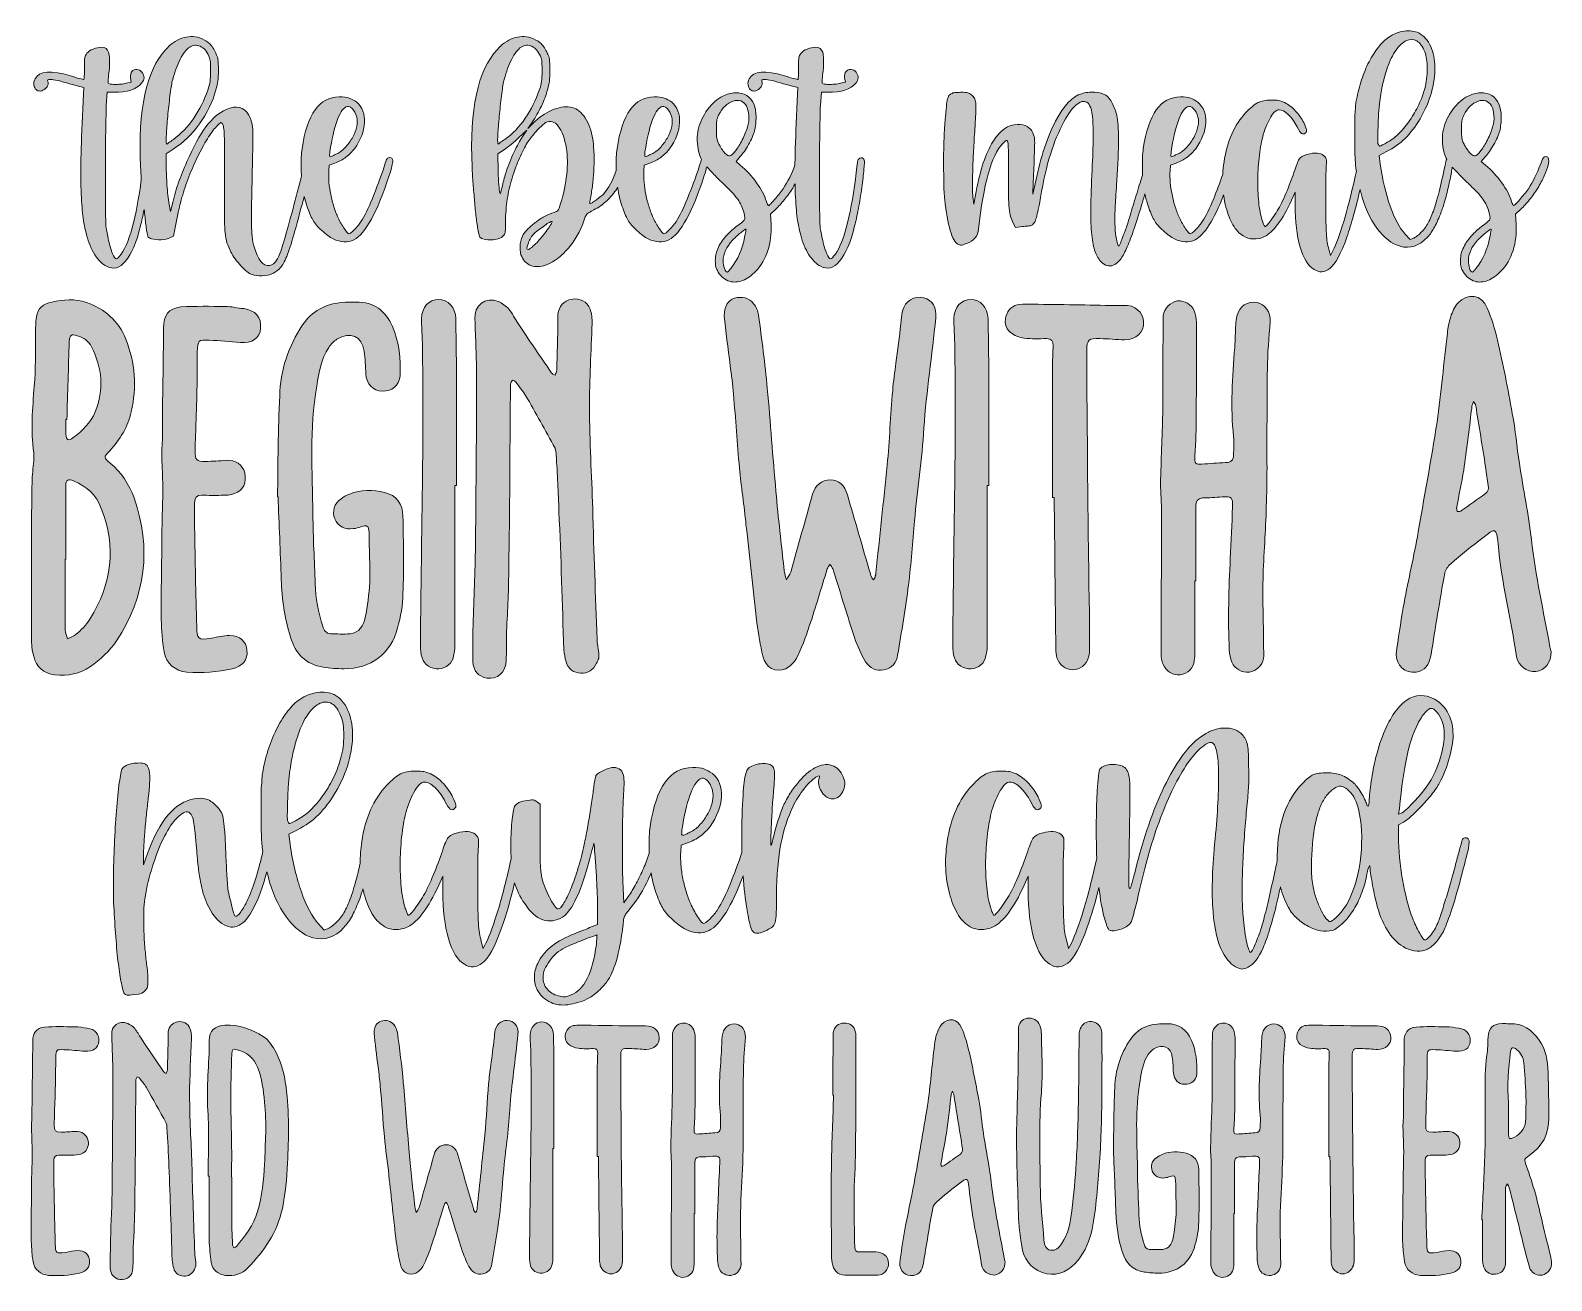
# Model space of a CAD drawing. Header units: inches. Extents: x 72 to 1008, y -925 to -156.
import ezdxf

# ---------------------------------------------------------------- set-up
doc = ezdxf.new("R2010")
doc.units = ezdxf.units.IN
doc.header["$MEASUREMENT"] = 0
doc.layers.add('Layer 1', color=7, linetype='Continuous')

# ---------------------------------------------------------------- blocks, each defined once
blk = doc.blocks.new('block 2')
at = {"layer": 'Layer 1', "true_color": 0xffffff}
h = blk.add_hatch(color=7, dxfattribs=at)
h.dxf.hatch_style = 2
edge = h.paths.add_edge_path()
edge.add_spline(control_points=[(634.38, -259.68), (635.26, -267.59), (636.39, -273.93), (637.78, -278.69), (639.17, -283.45), (640.75, -286.27), (642.51, -287.15), (643.24, -287.59), (643.9, -287.81), (644.49, -287.81), (645.07, -287.81), (646.17, -287.45), (647.79, -286.71), (652.33, -285.1), (654.82, -282.17), (655.26, -277.92), (658.19, -250.23), (663.1, -232.72), (669.99, -225.39), (671.16, -224.22), (671.89, -223.56), (672.19, -223.41), (672.48, -223.26), (672.77, -223.41), (673.07, -223.85), (673.36, -224.14), (673.54, -226.08), (673.61, -229.67), (673.69, -233.27), (673.72, -238.14), (673.72, -244.29), (673.72, -249.42), (673.72, -253.63), (673.72, -256.93), (673.72, -260.23), (673.83, -262.94), (674.05, -265.06), (674.27, -267.19), (674.57, -268.91), (674.93, -270.23), (675.3, -271.55), (675.85, -272.87), (676.58, -274.18), (676.58, -274.18), (677.9, -276.82), (677.9, -276.82), (677.9, -276.82), (682.3, -276.38), (682.3, -276.38), (683.47, -276.24), (684.57, -276.13), (685.59, -276.05), (686.62, -275.98), (687.28, -275.87), (687.57, -275.72), (688.74, -275.28), (689.66, -274.15), (690.32, -272.32), (690.98, -270.49), (691.75, -267.23), (692.63, -262.53), (694.39, -251.69), (696.36, -242.46), (698.56, -234.84), (700.76, -227.22), (703.47, -220.26), (706.7, -213.96), (709.48, -208.39), (712.22, -204.36), (714.94, -201.87), (717.65, -199.38), (719.96, -198.72), (721.86, -199.89), (722.89, -200.62), (723.69, -201.79), (724.28, -203.41), (724.86, -205.02), (725.27, -207.51), (725.49, -210.88), (725.71, -214.25), (725.78, -218.65), (725.71, -224.07), (725.63, -229.49), (725.38, -236.38), (724.94, -244.73), (724.5, -253.82), (724.28, -261.44), (724.28, -267.59), (724.28, -273.74), (724.53, -278.88), (725.05, -282.98), (725.56, -287.08), (726.33, -290.38), (727.36, -292.87), (728.38, -295.36), (729.78, -297.34), (731.53, -298.8), (734.02, -300.86), (736.51, -301.15), (739.01, -299.68), (740.18, -299.1), (741.35, -298.03), (742.53, -296.5), (743.7, -294.96), (744.94, -292.76), (746.26, -289.9), (747.58, -287.04), (748.97, -283.45), (750.44, -279.13), (751.9, -274.81), (753.59, -269.57), (755.49, -263.41), (756.26, -260.78), (756.96, -258.41), (757.61, -256.23), (758.08, -258.58), (758.72, -261.01), (759.56, -263.52), (760.8, -267.26), (762.01, -270.16), (763.19, -272.21), (764.36, -274.26), (766.22, -276.46), (768.79, -278.8), (771.35, -281.15), (773.66, -282.83), (775.71, -283.86), (780.4, -286.2), (784.65, -286.42), (788.46, -284.52), (794.26, -281.44), (800.11, -272.23), (806.01, -256.91), (806.35, -259.56), (806.83, -262.1), (807.48, -264.51), (808.57, -268.62), (810, -272.21), (811.76, -275.28), (813.52, -278.36), (815.64, -280.63), (818.13, -282.1), (819.75, -283.27), (821.8, -283.89), (824.29, -283.97), (826.78, -284.04), (829.05, -283.56), (831.1, -282.54), (836.67, -279.76), (842.24, -272.28), (847.81, -260.12), (847.81, -260.12), (850.01, -255.28), (850.01, -255.28), (850.01, -255.28), (850.01, -263.19), (850.01, -263.19), (850.01, -273.31), (851.03, -281.88), (853.09, -288.91), (855.14, -295.95), (857.99, -300.56), (861.66, -302.76), (864.88, -304.81), (868.11, -304.59), (871.33, -302.1), (874.7, -299.61), (878.22, -293.16), (881.88, -282.76), (884.72, -274.7), (887.42, -264.92), (889.99, -253.44), (890.15, -254.06), (890.29, -254.65), (890.45, -255.28), (892.65, -263.93), (895.95, -271.26), (900.35, -277.26), (904.74, -283.27), (909.5, -287.01), (914.63, -288.47), (920.93, -290.09), (926.5, -288.25), (931.34, -282.98), (933.1, -281.07), (934.64, -278.88), (935.95, -276.38), (937.27, -273.89), (938.59, -270.89), (939.91, -267.37), (940.79, -265.03), (941.67, -262.24), (942.55, -259.02), (943.43, -255.8), (944.2, -252.64), (944.86, -249.57), (945.52, -246.49), (946.06, -243.71), (946.5, -241.21), (946.6, -240.7), (946.67, -240.23), (946.73, -239.78), (947.43, -240.59), (948.18, -241.42), (949.03, -242.31), (950.57, -243.93), (952.51, -245.9), (954.86, -248.25), (957.35, -250.59), (959.4, -252.57), (961.01, -254.18), (962.62, -255.8), (963.91, -257.26), (964.86, -258.58), (965.81, -259.9), (966.62, -261.14), (967.28, -262.32), (967.94, -263.49), (968.49, -264.81), (968.93, -266.27), (969.81, -269.06), (970.13, -270.85), (969.91, -271.66), (969.69, -272.46), (968.56, -273.6), (966.51, -275.06), (964.01, -276.68), (961.56, -278.77), (959.14, -281.33), (956.73, -283.89), (954.93, -286.42), (953.76, -288.91), (953.02, -290.53), (952.51, -291.85), (952.22, -292.87), (951.92, -293.9), (951.78, -295.36), (951.78, -297.26), (951.78, -299.02), (951.89, -300.34), (952.11, -301.22), (952.33, -302.1), (952.8, -303.13), (953.54, -304.3), (955.3, -307.23), (957.64, -309.13), (960.57, -310.01), (963.06, -310.75), (965.74, -310.56), (968.59, -309.46), (971.45, -308.36), (974.12, -306.5), (976.62, -303.86), (979.99, -300.34), (982.48, -296.09), (984.09, -291.11), (985.7, -286.13), (986.36, -280.71), (986.07, -274.84), (986.07, -274.84), (985.63, -268.69), (985.63, -268.69), (985.63, -268.69), (988.93, -265.61), (988.93, -265.61), (990.69, -264), (992.48, -262.06), (994.31, -259.79), (996.14, -257.52), (997.83, -255.14), (999.37, -252.64), (1000.91, -250.15), (1002.23, -247.66), (1003.33, -245.17), (1004.43, -242.68), (1005.19, -240.48), (1005.63, -238.57), (1006.51, -235.06), (1006.15, -233.3), (1004.53, -233.3), (1003.65, -233.3), (1003, -233.63), (1002.56, -234.29), (1002.12, -234.95), (1001.53, -236.38), (1000.8, -238.57), (998.89, -243.71), (996.47, -248.54), (993.54, -253.08), (992.81, -254.11), (991.97, -255.21), (991.02, -256.38), (990.06, -257.56), (989.15, -258.65), (988.27, -259.68), (987.39, -260.7), (986.58, -261.58), (985.85, -262.32), (985.12, -263.05), (984.68, -263.41), (984.53, -263.41), (984.24, -263.41), (983.8, -262.61), (983.21, -261), (982.04, -257.19), (980.02, -253.3), (977.17, -249.35), (974.31, -245.39), (970.98, -241.8), (967.17, -238.57), (967.17, -238.57), (964.53, -236.38), (964.53, -236.38), (964.53, -236.38), (967.17, -233.3), (967.17, -233.3), (968.78, -231.54), (970.46, -229.09), (972.22, -225.94), (973.98, -222.79), (975.22, -219.97), (975.96, -217.47), (976.25, -216.3), (976.47, -214.94), (976.62, -213.41), (976.76, -211.87), (976.84, -210.37), (976.84, -208.9), (976.84, -202.6), (974.93, -198.21), (971.12, -195.71), (969.07, -194.54), (966.73, -193.99), (964.09, -194.06), (961.45, -194.14), (958.88, -194.83), (956.4, -196.15), (953.02, -197.77), (949.91, -200.51), (947.05, -204.39), (944.2, -208.28), (942.26, -212.35), (941.23, -216.59), (940.79, -218.5), (940.61, -220.77), (940.68, -223.41), (940.75, -226.05), (941.01, -228.24), (941.45, -230), (941.89, -231.62), (942.37, -233.01), (942.88, -234.18), (942.98, -234.42), (943.15, -234.69), (943.28, -234.94), (943.12, -235.26), (942.95, -235.73), (942.77, -236.38), (941.45, -242.83), (940.2, -248.43), (939.03, -253.19), (937.86, -257.96), (936.69, -262.06), (935.51, -265.5), (934.34, -268.95), (933.13, -271.81), (931.89, -274.07), (930.64, -276.35), (929.29, -278.22), (927.82, -279.68), (927.09, -280.41), (926.28, -281.15), (925.4, -281.88), (924.52, -282.61), (923.72, -283.12), (922.99, -283.42), (922.99, -283.42), (920.79, -284.3), (920.79, -284.3), (920.79, -284.3), (917.71, -281), (917.71, -281), (914.19, -277.04), (911.12, -271.29), (908.48, -263.74), (905.84, -256.2), (903.79, -247.59), (902.32, -237.92), (902.32, -237.92), (901.67, -232.64), (901.67, -232.64), (901.67, -232.64), (906.28, -230.22), (906.28, -230.22), (910.68, -228.02), (914.49, -225.31), (917.71, -222.09), (920.93, -218.87), (924.01, -214.84), (926.94, -210), (930.02, -204.72), (932.33, -199.34), (933.87, -193.84), (935.41, -188.35), (936.14, -183.18), (936.07, -178.35), (935.99, -173.51), (935.11, -169.22), (933.43, -165.49), (931.74, -161.75), (929.29, -159), (926.06, -157.25), (923.57, -156.07), (920.6, -155.71), (917.16, -156.15), (913.72, -156.59), (910.53, -157.83), (907.6, -159.88), (905.4, -161.35), (903.27, -163.4), (901.23, -166.04), (899.17, -168.68), (897.27, -171.68), (895.51, -175.05), (893.75, -178.42), (892.21, -182.08), (890.89, -186.04), (889.57, -190), (888.55, -194.03), (887.81, -198.13), (887.52, -199.3), (887.34, -200.51), (887.27, -201.76), (887.19, -203), (887.09, -204.47), (886.94, -206.15), (886.79, -207.84), (886.72, -209.78), (886.72, -211.98), (886.72, -214.18), (886.72, -216.89), (886.72, -220.11), (886.72, -224.36), (886.75, -228.06), (886.83, -231.21), (886.9, -234.36), (887.09, -237.26), (887.37, -239.89), (887.47, -240.75), (887.6, -241.58), (887.72, -242.41), (887.48, -243.42), (887.22, -244.47), (886.93, -245.61), (884.59, -256.31), (882.25, -265.54), (879.9, -273.31), (877.56, -281.07), (875.36, -287.08), (873.31, -291.33), (873.31, -291.33), (871.77, -294.19), (871.77, -294.19), (871.77, -294.19), (871.11, -291.77), (871.11, -291.77), (870.67, -290.01), (870.3, -288.44), (870.01, -287.04), (869.72, -285.65), (869.5, -284), (869.35, -282.1), (869.2, -280.19), (869.09, -277.89), (869.02, -275.17), (868.95, -272.46), (868.91, -268.98), (868.91, -264.73), (868.91, -260.04), (868.91, -255.36), (868.91, -250.67), (868.91, -245.98), (868.98, -242.75), (869.13, -240.99), (869.28, -238.06), (869.31, -236.2), (869.24, -235.39), (869.17, -234.58), (868.84, -233.89), (868.25, -233.3), (866.49, -231.25), (863.49, -230.66), (859.24, -231.54), (856.31, -232.13), (854.33, -232.94), (853.31, -233.96), (852.28, -234.99), (851.25, -237.11), (850.23, -240.33), (849.05, -244), (847.55, -248.1), (845.72, -252.64), (843.89, -257.19), (842.1, -261.14), (840.34, -264.51), (839.46, -265.98), (838.54, -267.45), (837.59, -268.91), (836.63, -270.38), (835.72, -271.7), (834.84, -272.87), (833.96, -274.04), (833.19, -274.95), (832.53, -275.61), (831.87, -276.27), (831.47, -276.46), (831.32, -276.16), (831.18, -276.02), (830.96, -275.58), (830.66, -274.84), (830.37, -274.11), (830.08, -273.31), (829.79, -272.43), (828.76, -269.35), (828.03, -265.58), (827.59, -261.11), (827.15, -256.64), (826.96, -251.95), (827.04, -247.04), (827.11, -242.13), (827.44, -237.26), (828.03, -232.42), (828.61, -227.58), (829.42, -223.34), (830.44, -219.67), (831.76, -215.42), (833.3, -211.83), (835.06, -208.9), (836.82, -205.97), (838.5, -204.5), (840.12, -204.5), (841.88, -204.5), (843.78, -205.49), (845.83, -207.47), (847.88, -209.45), (849.71, -211.98), (851.33, -215.05), (852.35, -217.11), (853.23, -218.43), (853.96, -219.01), (854.7, -219.6), (855.5, -219.53), (856.38, -218.79), (856.97, -218.35), (857.19, -217.69), (857.04, -216.81), (856.9, -215.93), (856.31, -214.47), (855.28, -212.42), (854.11, -209.93), (852.46, -207.55), (850.34, -205.27), (848.21, -203), (845.97, -201.28), (843.63, -200.11), (842.02, -199.38), (840.74, -198.94), (839.79, -198.79), (838.83, -198.65), (837.33, -198.57), (835.28, -198.57), (831.91, -198.57), (829.2, -199.08), (827.15, -200.11), (825.09, -201.13), (822.6, -203.19), (819.67, -206.26), (812.64, -213.74), (808.17, -223.85), (806.26, -236.6), (805.89, -239.17), (805.64, -241.71), (805.52, -244.22), (803.64, -249.58), (801.77, -254.55), (799.9, -259.13), (797.4, -265.21), (795.13, -269.86), (793.08, -273.09), (792.05, -274.7), (790.66, -276.38), (788.9, -278.14), (787.15, -279.9), (785.97, -280.78), (785.39, -280.78), (784.95, -280.78), (784.03, -279.76), (782.64, -277.7), (781.24, -275.65), (779.96, -273.38), (778.79, -270.89), (777.91, -268.98), (777.07, -266.79), (776.27, -264.29), (775.46, -261.8), (774.8, -259.27), (774.29, -256.71), (773.77, -254.15), (773.41, -251.62), (773.19, -249.13), (772.97, -246.64), (772.93, -244.29), (773.08, -242.09), (773.08, -242.09), (773.3, -238.57), (773.3, -238.57), (773.3, -238.57), (776.81, -237.26), (776.81, -237.26), (779.3, -236.38), (781.57, -235.17), (783.63, -233.63), (785.68, -232.09), (787.44, -230.37), (788.9, -228.46), (792.71, -223.04), (794.76, -217.69), (795.06, -212.42), (795.35, -207.14), (793.74, -202.97), (790.22, -199.89), (788.61, -198.72), (787.07, -197.88), (785.61, -197.36), (784.14, -196.85), (782.09, -196.59), (779.45, -196.59), (767.29, -196.59), (759.67, -207.22), (756.59, -228.46), (756.15, -231.54), (755.97, -235.5), (756.04, -240.33), (756.06, -241.7), (756.11, -243), (756.17, -244.25), (755.96, -244.95), (755.74, -245.68), (755.49, -246.49), (754.32, -250.3), (753.08, -254.37), (751.76, -258.69), (750.44, -263.01), (749.19, -267.12), (748.02, -271), (746.84, -274.88), (745.97, -277.56), (745.38, -279.02), (743.77, -283.27), (742.75, -285.95), (742.31, -287.04), (741.87, -288.14), (741.5, -288.47), (741.21, -288.03), (740.62, -286.27), (740.14, -284.33), (739.78, -282.21), (739.41, -280.08), (739.19, -277.48), (739.12, -274.4), (739.04, -271.33), (739.12, -267.7), (739.34, -263.52), (739.56, -259.35), (739.89, -254.26), (740.33, -248.25), (741.65, -227.88), (741.65, -214.47), (740.33, -208.02), (739.59, -205.24), (738.64, -202.71), (737.47, -200.44), (736.29, -198.17), (734.98, -196.52), (733.51, -195.49), (731.9, -194.47), (729.63, -193.88), (726.7, -193.73), (723.77, -193.59), (721.06, -193.88), (718.56, -194.61), (713, -196.23), (707.69, -201.83), (702.63, -211.43), (697.57, -221.03), (693.51, -233.3), (690.43, -248.25), (690.43, -248.25), (688.67, -256.38), (688.67, -256.38), (688.67, -256.38), (688.89, -248.91), (688.89, -248.91), (689.18, -242.17), (689.4, -236.93), (689.55, -233.19), (689.69, -229.45), (689.77, -226.67), (689.77, -224.84), (689.77, -223.01), (689.66, -221.73), (689.44, -220.99), (689.22, -220.26), (688.96, -219.53), (688.67, -218.79), (687.06, -215.27), (683.91, -213.52), (679.22, -213.52), (673.5, -213.52), (668.45, -217.07), (664.05, -224.18), (659.65, -231.29), (656.21, -241.51), (653.72, -254.84), (653.72, -254.84), (652.4, -262.53), (652.4, -262.53), (652.4, -262.53), (651.74, -258.14), (651.74, -258.14), (651.6, -256.82), (651.52, -254.88), (651.52, -252.31), (651.52, -249.75), (651.56, -246.67), (651.63, -243.08), (651.7, -239.49), (651.85, -235.57), (652.07, -231.32), (652.29, -227.07), (652.55, -222.61), (652.84, -217.91), (653.13, -213.52), (653.35, -210.04), (653.5, -207.47), (653.65, -204.91), (653.68, -202.86), (653.61, -201.32), (653.53, -199.78), (653.31, -198.65), (652.95, -197.91), (652.58, -197.18), (652.11, -196.52), (651.52, -195.93), (650.64, -195.05), (649.88, -194.5), (649.22, -194.28), (648.56, -194.06), (647.42, -193.88), (645.81, -193.73), (644.78, -193.73), (643.64, -193.77), (642.4, -193.84), (641.15, -193.92), (640.17, -194.03), (639.43, -194.17), (638.7, -194.47), (638.11, -194.76), (637.67, -195.05), (637.24, -195.35), (636.83, -195.97), (636.47, -196.92), (636.1, -197.88), (635.81, -199.27), (635.59, -201.1), (635.37, -202.93), (635.11, -205.53), (634.82, -208.9), (634.52, -211.83), (634.27, -215.64), (634.05, -220.33), (633.83, -225.02), (633.72, -229.82), (633.72, -234.73), (633.72, -239.64), (633.76, -244.37), (633.83, -248.91), (633.9, -253.45), (634.09, -257.04), (634.38, -259.68)], knot_values=[0, 0, 0, 0, 1, 1, 1, 2, 2, 2, 3, 3, 3, 4, 4, 4, 5, 5, 5, 6, 6, 6, 7, 7, 7, 8, 8, 8, 9, 9, 9, 10, 10, 10, 11, 11, 11, 12, 12, 12, 13, 13, 13, 14, 14, 14, 15, 15, 15, 16, 16, 16, 17, 17, 17, 18, 18, 18, 19, 19, 19, 20, 20, 20, 21, 21, 21, 22, 22, 22, 23, 23, 23, 24, 24, 24, 25, 25, 25, 26, 26, 26, 27, 27, 27, 28, 28, 28, 29, 29, 29, 30, 30, 30, 31, 31, 31, 32, 32, 32, 33, 33, 33, 34, 34, 34, 35, 35, 35, 36, 36, 36, 37, 37, 37, 38, 38, 38, 39, 39, 39, 40, 40, 40, 41, 41, 41, 42, 42, 42, 43, 43, 43, 44, 44, 44, 45, 45, 45, 46, 46, 46, 47, 47, 47, 48, 48, 48, 49, 49, 49, 50, 50, 50, 51, 51, 51, 52, 52, 52, 53, 53, 53, 54, 54, 54, 55, 55, 55, 56, 56, 56, 57, 57, 57, 58, 58, 58, 59, 59, 59, 60, 60, 60, 61, 61, 61, 62, 62, 62, 63, 63, 63, 64, 64, 64, 65, 65, 65, 66, 66, 66, 67, 67, 67, 68, 68, 68, 69, 69, 69, 70, 70, 70, 71, 71, 71, 72, 72, 72, 73, 73, 73, 74, 74, 74, 75, 75, 75, 76, 76, 76, 77, 77, 77, 78, 78, 78, 79, 79, 79, 80, 80, 80, 81, 81, 81, 82, 82, 82, 83, 83, 83, 84, 84, 84, 85, 85, 85, 86, 86, 86, 87, 87, 87, 88, 88, 88, 89, 89, 89, 90, 90, 90, 91, 91, 91, 92, 92, 92, 93, 93, 93, 94, 94, 94, 95, 95, 95, 96, 96, 96, 97, 97, 97, 98, 98, 98, 99, 99, 99, 100, 100, 100, 101, 101, 101, 102, 102, 102, 103, 103, 103, 104, 104, 104, 105, 105, 105, 106, 106, 106, 107, 107, 107, 108, 108, 108, 109, 109, 109, 110, 110, 110, 111, 111, 111, 112, 112, 112, 113, 113, 113, 114, 114, 114, 115, 115, 115, 116, 116, 116, 117, 117, 117, 118, 118, 118, 119, 119, 119, 120, 120, 120, 121, 121, 121, 122, 122, 122, 123, 123, 123, 124, 124, 124, 125, 125, 125, 126, 126, 126, 127, 127, 127, 128, 128, 128, 129, 129, 129, 130, 130, 130, 131, 131, 131, 132, 132, 132, 133, 133, 133, 134, 134, 134, 135, 135, 135, 136, 136, 136, 137, 137, 137, 138, 138, 138, 139, 139, 139, 140, 140, 140, 141, 141, 141, 142, 142, 142, 143, 143, 143, 144, 144, 144, 145, 145, 145, 146, 146, 146, 147, 147, 147, 148, 148, 148, 149, 149, 149, 150, 150, 150, 151, 151, 151, 152, 152, 152, 153, 153, 153, 154, 154, 154, 155, 155, 155, 156, 156, 156, 157, 157, 157, 158, 158, 158, 159, 159, 159, 160, 160, 160, 161, 161, 161, 162, 162, 162, 163, 163, 163, 164, 164, 164, 165, 165, 165, 166, 166, 166, 167, 167, 167, 168, 168, 168, 169, 169, 169, 170, 170, 170, 171, 171, 171, 172, 172, 172, 173, 173, 173, 174, 174, 174, 175, 175, 175, 176, 176, 176, 177, 177, 177, 178, 178, 178, 179, 179, 179, 180, 180, 180, 181, 181, 181, 182, 182, 182, 183, 183, 183, 184, 184, 184, 185, 185, 185, 186, 186, 186, 187, 187, 187, 188, 188, 188, 189, 189, 189, 190, 190, 190, 191, 191, 191, 192, 192, 192, 193, 193, 193, 194, 194, 194, 195, 195, 195, 196, 196, 196, 197, 197, 197, 198, 198, 198, 199, 199, 199, 200, 200, 200, 201, 201, 201, 202, 202, 202, 203, 203, 203, 204, 204, 204, 205, 205, 205, 206, 206, 206, 207, 207, 207, 208, 208, 208, 209, 209, 209, 210, 210, 210, 211, 211, 211, 212, 212, 212, 213, 213, 213, 214, 214, 214, 215, 215, 215, 216, 216, 216, 217, 217, 217, 218, 218, 218, 219, 219, 219, 220, 220, 220, 221, 221, 221, 222, 222, 222, 223, 223, 223, 224, 224, 224, 225, 225, 225, 226, 226, 226, 227, 227, 227, 228, 228, 228, 229, 229, 229, 230, 230, 230, 231, 231, 231, 232, 232, 232, 233, 233, 233, 234, 234, 234, 235, 235, 235, 236, 236, 236, 237, 237, 237, 238, 238, 238, 239, 239, 239, 240, 240, 240, 241, 241, 241, 242, 242, 242, 243, 243, 243, 244, 244, 244, 245, 245, 245, 246, 246, 246, 247, 247, 247, 248, 248, 248, 249, 249, 249, 250, 250, 250, 251, 251, 251, 252, 252, 252, 253, 253, 253, 254, 254, 254, 255, 255, 255, 256, 256, 256, 257, 257, 257, 258, 258, 258, 259, 259, 259, 260, 260, 260, 261, 261, 261, 262, 262, 262, 263, 263, 263, 263], degree=3, periodic=1)
edge = h.paths.add_edge_path()
edge.add_spline(control_points=[(970.46, -279.57), (970.32, -280.52), (970.1, -281.59), (969.81, -282.76), (968.49, -290.23), (965.63, -296.68), (961.23, -302.1), (960.79, -302.69), (960.39, -303.2), (960.02, -303.64), (959.66, -304.08), (959.4, -304.3), (959.25, -304.3), (958.52, -304.3), (957.9, -303.57), (957.39, -302.1), (956.87, -300.64), (956.62, -299.02), (956.62, -297.26), (956.62, -293.16), (958.52, -288.99), (962.33, -284.74), (962.91, -284.15), (963.69, -283.42), (964.64, -282.54), (965.59, -281.66), (966.51, -280.85), (967.39, -280.12), (968.27, -279.39), (969.03, -278.8), (969.69, -278.36), (970.35, -277.92), (970.68, -277.78), (970.68, -277.92), (970.68, -278.07), (970.61, -278.62), (970.46, -279.57)], knot_values=[0, 0, 0, 0, 1, 1, 1, 2, 2, 2, 3, 3, 3, 4, 4, 4, 5, 5, 5, 6, 6, 6, 7, 7, 7, 8, 8, 8, 9, 9, 9, 10, 10, 10, 11, 11, 11, 12, 12, 12, 12], degree=3, periodic=1)
edge = h.paths.add_edge_path()
edge.add_spline(control_points=[(952.66, -211.32), (952.8, -210.29), (953.17, -209.12), (953.76, -207.8), (956.1, -203.26), (959.07, -200.4), (962.66, -199.23), (966.25, -198.06), (969, -199.01), (970.9, -202.09), (971.64, -203.55), (972.11, -205.53), (972.33, -208.02), (972.55, -210.51), (972.3, -212.86), (971.56, -215.05), (970.83, -217.55), (969.77, -220.19), (968.38, -222.97), (966.98, -225.75), (965.63, -227.95), (964.31, -229.56), (962.69, -231.62), (961.52, -232.72), (960.79, -232.86), (960.06, -233.01), (959.03, -232.42), (957.72, -231.1), (956.98, -230.37), (956.29, -229.49), (955.63, -228.46), (954.97, -227.44), (954.42, -226.49), (953.98, -225.61), (953.24, -224.14), (952.8, -222.9), (952.66, -221.87), (952.51, -220.85), (952.44, -219.09), (952.44, -216.59), (952.44, -214.1), (952.51, -212.35), (952.66, -211.32)], knot_values=[0, 0, 0, 0, 1, 1, 1, 2, 2, 2, 3, 3, 3, 4, 4, 4, 5, 5, 5, 6, 6, 6, 7, 7, 7, 8, 8, 8, 9, 9, 9, 10, 10, 10, 11, 11, 11, 12, 12, 12, 13, 13, 13, 14, 14, 14, 14], degree=3, periodic=1)
edge = h.paths.add_edge_path()
edge.add_spline(control_points=[(900.89, -220.55), (900.97, -218.35), (901.04, -215.9), (901.11, -213.19), (901.19, -210.48), (901.33, -207.73), (901.55, -204.94), (901.77, -202.16), (902.03, -199.74), (902.32, -197.69), (902.91, -193.88), (903.49, -190.69), (904.08, -188.13), (904.66, -185.57), (905.54, -182.52), (906.72, -179.01), (908.18, -174.47), (909.98, -170.73), (912.1, -167.8), (914.23, -164.87), (916.39, -162.93), (918.59, -161.97), (920.79, -161.02), (922.87, -161.09), (924.85, -162.19), (926.83, -163.29), (928.48, -165.53), (929.8, -168.89), (930.82, -171.39), (931.34, -174.83), (931.34, -179.23), (931.34, -183.62), (930.82, -187.65), (929.8, -191.32), (928.92, -194.83), (927.67, -198.24), (926.06, -201.54), (924.45, -204.83), (922.66, -207.95), (920.68, -210.88), (918.7, -213.81), (916.53, -216.45), (914.19, -218.79), (911.85, -221.14), (909.5, -222.97), (907.16, -224.29), (904.37, -225.9), (902.73, -226.74), (902.21, -226.82), (901.7, -226.89), (901.3, -226.34), (901.01, -225.17), (900.86, -224.29), (900.82, -222.75), (900.89, -220.55)], knot_values=[0, 0, 0, 0, 1, 1, 1, 2, 2, 2, 3, 3, 3, 4, 4, 4, 5, 5, 5, 6, 6, 6, 7, 7, 7, 8, 8, 8, 9, 9, 9, 10, 10, 10, 11, 11, 11, 12, 12, 12, 13, 13, 13, 14, 14, 14, 15, 15, 15, 16, 16, 16, 17, 17, 17, 18, 18, 18, 18], degree=3, periodic=1)
edge = h.paths.add_edge_path()
edge.add_spline(control_points=[(773.74, -230.44), (774.91, -222.68), (776.34, -216.41), (778.02, -211.65), (779.71, -206.89), (781.57, -203.92), (783.63, -202.75), (784.8, -202.01), (786.05, -202.31), (787.37, -203.63), (788.68, -204.94), (789.63, -206.78), (790.22, -209.12), (790.66, -210.73), (790.66, -212.64), (790.22, -214.84), (789.78, -217.03), (788.97, -219.2), (787.8, -221.32), (786.63, -223.45), (785.24, -225.42), (783.63, -227.26), (782.01, -229.09), (780.33, -230.44), (778.57, -231.32), (777.84, -231.62), (777.14, -231.95), (776.48, -232.31), (775.83, -232.68), (775.27, -232.94), (774.83, -233.08), (774.1, -233.23), (773.7, -233.19), (773.63, -232.97), (773.55, -232.75), (773.59, -231.91), (773.74, -230.44)], knot_values=[0, 0, 0, 0, 1, 1, 1, 2, 2, 2, 3, 3, 3, 4, 4, 4, 5, 5, 5, 6, 6, 6, 7, 7, 7, 8, 8, 8, 9, 9, 9, 10, 10, 10, 11, 11, 11, 12, 12, 12, 12], degree=3, periodic=1)
h = blk.add_hatch(color=7, dxfattribs=at)
h.dxf.hatch_style = 2
edge = h.paths.add_edge_path()
edge.add_spline(control_points=[(75.29, -192.09), (75.95, -192.74), (76.83, -193.04), (77.93, -192.96), (79.03, -192.89), (80.1, -192.34), (81.12, -191.32), (81.85, -190.58), (82.33, -189.96), (82.55, -189.45), (82.77, -188.94), (82.81, -188.31), (82.66, -187.58), (82.37, -186.85), (82.33, -186.37), (82.55, -186.15), (82.77, -185.93), (83.47, -185.82), (84.64, -185.82), (85.22, -185.82), (86.62, -186.08), (88.81, -186.59), (91.01, -187.1), (93.36, -187.73), (95.85, -188.46), (95.85, -188.46), (104.64, -190.88), (104.64, -190.88), (104.64, -190.88), (104.2, -199.23), (104.2, -199.23), (103.61, -211.98), (103.21, -222.75), (102.99, -231.54), (102.77, -240.33), (102.77, -247.81), (102.99, -253.96), (103.21, -260.12), (103.58, -265.32), (104.09, -269.57), (104.6, -273.82), (105.37, -277.85), (106.4, -281.66), (107.57, -286.2), (109.26, -290.2), (111.45, -293.64), (113.65, -297.08), (116.07, -299.46), (118.71, -300.78), (122.81, -302.98), (126.69, -301.92), (130.36, -297.59), (134.02, -293.27), (137.1, -286.06), (139.59, -275.94), (140.29, -273.29), (141.02, -269.92), (141.78, -265.87), (141.97, -267.52), (142.15, -269.12), (142.34, -270.67), (142.7, -273.74), (143.03, -276.46), (143.33, -278.8), (143.77, -281), (144.1, -282.32), (144.32, -282.76), (144.54, -283.2), (145.23, -283.56), (146.4, -283.86), (148.01, -284.3), (149.99, -284.48), (152.34, -284.41), (154.68, -284.33), (156.44, -283.93), (157.62, -283.2), (157.62, -283.2), (159.81, -282.32), (159.81, -282.32), (159.81, -282.32), (161.79, -272.87), (161.79, -272.87), (162.23, -270.23), (162.81, -267.34), (163.55, -264.18), (164.28, -261.03), (164.94, -258.58), (165.53, -256.82), (166.7, -252.72), (168.17, -248.5), (169.92, -244.18), (171.68, -239.86), (173.55, -235.72), (175.53, -231.76), (177.51, -227.8), (179.49, -224.29), (181.47, -221.21), (183.44, -218.13), (185.24, -215.79), (186.85, -214.18), (188.02, -213.15), (188.72, -212.57), (188.94, -212.42), (189.16, -212.27), (189.49, -212.49), (189.93, -213.08), (190.22, -213.52), (190.48, -214.29), (190.7, -215.38), (190.92, -216.48), (191.06, -218.32), (191.14, -220.88), (191.21, -223.45), (191.24, -227), (191.24, -231.54), (191.24, -236.09), (191.24, -242.17), (191.24, -249.79), (191.24, -257.99), (191.24, -264.4), (191.24, -269.02), (191.24, -273.63), (191.36, -277.26), (191.58, -279.9), (191.8, -282.54), (192.2, -284.66), (192.78, -286.27), (193.37, -287.89), (194.17, -289.79), (195.2, -291.99), (195.79, -293.31), (196.67, -294.74), (197.84, -296.28), (199.01, -297.81), (200.18, -299.24), (201.36, -300.56), (202.53, -301.88), (203.74, -303.02), (204.98, -303.97), (206.23, -304.92), (207.29, -305.55), (208.17, -305.84), (209.78, -306.43), (211.87, -306.68), (214.44, -306.61), (217, -306.54), (218.87, -306.21), (220.04, -305.62), (221.94, -304.74), (223.59, -303.64), (224.99, -302.32), (226.38, -301), (227.73, -298.84), (229.05, -295.84), (230.37, -292.83), (231.8, -288.66), (233.34, -283.31), (234.88, -277.96), (236.82, -270.89), (239.16, -262.1), (239.57, -260.62), (239.95, -259.23), (240.31, -257.9), (240.74, -259.73), (241.27, -261.6), (241.91, -263.52), (243.15, -267.26), (244.36, -270.16), (245.54, -272.21), (246.71, -274.26), (248.58, -276.46), (251.14, -278.8), (253.7, -281.15), (256.01, -282.83), (258.07, -283.86), (262.75, -286.2), (267, -286.42), (270.82, -284.52), (277.99, -280.71), (285.25, -267.52), (292.58, -244.95), (294.04, -240.41), (294.77, -237.4), (294.77, -235.94), (294.77, -234.47), (294.04, -233.81), (292.58, -233.96), (291.84, -234.11), (291.33, -234.44), (291.04, -234.95), (290.74, -235.46), (290.3, -236.75), (289.72, -238.79), (287.23, -246.27), (284.74, -253.05), (282.25, -259.13), (279.75, -265.21), (277.48, -269.86), (275.43, -273.09), (274.4, -274.7), (273.01, -276.38), (271.26, -278.14), (269.5, -279.9), (268.32, -280.78), (267.74, -280.78), (267.3, -280.78), (266.38, -279.76), (264.99, -277.7), (263.6, -275.65), (262.31, -273.38), (261.14, -270.89), (260.26, -268.98), (259.42, -266.79), (258.62, -264.29), (257.81, -261.8), (257.15, -259.27), (256.64, -256.71), (256.12, -254.15), (255.76, -251.62), (255.54, -249.13), (255.32, -246.64), (255.28, -244.29), (255.43, -242.09), (255.43, -242.09), (255.65, -238.57), (255.65, -238.57), (255.65, -238.57), (259.17, -237.26), (259.17, -237.26), (261.65, -236.38), (263.92, -235.17), (265.98, -233.63), (268.03, -232.09), (269.79, -230.37), (271.26, -228.46), (275.06, -223.04), (277.11, -217.69), (277.41, -212.42), (277.7, -207.14), (276.09, -202.97), (272.57, -199.89), (270.96, -198.72), (269.42, -197.88), (267.96, -197.36), (266.49, -196.85), (264.44, -196.59), (261.8, -196.59), (249.64, -196.59), (242.02, -207.22), (238.94, -228.46), (238.5, -231.54), (238.32, -235.5), (238.39, -240.33), (238.42, -242.14), (238.5, -243.83), (238.6, -245.45), (238.4, -246.24), (238.19, -247.09), (237.96, -248.03), (237, -251.84), (235.94, -255.87), (234.77, -260.12), (232.57, -268.47), (230.74, -275.25), (229.27, -280.45), (227.81, -285.65), (226.52, -289.68), (225.43, -292.54), (224.33, -295.4), (223.26, -297.37), (222.24, -298.47), (221.21, -299.57), (220.11, -300.2), (218.94, -300.34), (214.99, -300.93), (211.76, -296.9), (209.27, -288.25), (208.97, -287.23), (208.75, -286.24), (208.61, -285.29), (208.46, -284.33), (208.32, -283.2), (208.17, -281.88), (208.02, -280.56), (207.95, -278.99), (207.95, -277.15), (207.95, -275.32), (207.95, -272.94), (207.95, -270.01), (207.95, -268.11), (207.95, -265.83), (207.95, -263.19), (207.95, -260.56), (207.99, -257.77), (208.06, -254.84), (208.13, -251.91), (208.21, -248.91), (208.28, -245.83), (208.35, -242.75), (208.39, -239.89), (208.39, -237.26), (208.53, -231.98), (208.65, -227.69), (208.72, -224.4), (208.79, -221.1), (208.75, -218.43), (208.61, -216.37), (208.46, -214.32), (208.17, -212.68), (207.73, -211.43), (207.29, -210.18), (206.78, -208.98), (206.19, -207.8), (203.26, -202.67), (198.64, -201.5), (192.34, -204.28), (187.8, -206.34), (183.62, -209.93), (179.82, -215.05), (176, -220.19), (172.12, -227.29), (168.17, -236.38), (166.11, -240.92), (164.39, -245.17), (163, -249.13), (161.61, -253.08), (160.4, -257.19), (159.37, -261.44), (159.37, -261.44), (158.05, -267.15), (158.05, -267.15), (158.05, -267.15), (157.18, -262.75), (157.18, -262.75), (156.59, -258.95), (156.15, -254.99), (155.86, -250.88), (155.56, -246.78), (155.42, -242.75), (155.42, -238.79), (155.42, -238.79), (155.42, -231.54), (155.42, -231.54), (155.42, -231.54), (159.59, -228.68), (159.59, -228.68), (165.75, -224.87), (171.17, -219.71), (175.86, -213.19), (180.55, -206.67), (183.92, -199.67), (185.97, -192.2), (186.55, -190.29), (186.96, -188.53), (187.18, -186.92), (187.4, -185.31), (187.51, -183.04), (187.51, -180.1), (187.51, -178.35), (187.47, -176.96), (187.4, -175.93), (187.32, -174.91), (187.25, -174.03), (187.18, -173.29), (187.1, -172.56), (186.92, -171.9), (186.63, -171.31), (186.34, -170.73), (185.97, -169.92), (185.53, -168.89), (184.36, -166.4), (183, -164.54), (181.47, -163.29), (179.93, -162.05), (178.06, -161.06), (175.86, -160.32), (172.34, -159.15), (168.71, -159.22), (164.98, -160.54), (161.24, -161.86), (157.91, -164.21), (154.98, -167.58), (143.11, -180.32), (137.98, -204.36), (139.59, -239.67), (139.7, -242.09), (139.85, -244.59), (140.03, -247.12), (140.03, -247.13), (140.03, -247.14), (140.03, -247.15), (138.56, -258.87), (136.69, -268.87), (134.42, -277.15), (132.15, -285.43), (129.55, -291.26), (126.62, -294.63), (125.59, -296.09), (124.79, -296.53), (124.2, -295.95), (123.47, -295.36), (122.66, -293.86), (121.78, -291.44), (120.9, -289.02), (120.1, -285.98), (119.37, -282.32), (119.07, -280.85), (118.82, -279.5), (118.6, -278.25), (118.38, -277.01), (118.23, -275.14), (118.16, -272.65), (118.08, -270.16), (118.05, -266.64), (118.05, -262.1), (118.05, -257.56), (118.05, -251.25), (118.05, -243.19), (118.05, -238.65), (118.05, -234.14), (118.05, -229.67), (118.05, -225.2), (118.08, -221.1), (118.16, -217.36), (118.23, -213.63), (118.3, -210.4), (118.38, -207.69), (118.45, -204.98), (118.49, -203.04), (118.49, -201.87), (118.49, -201.87), (119.15, -193.73), (119.15, -193.73), (119.15, -193.73), (123.1, -193.73), (123.1, -193.73), (131.31, -193.73), (137.02, -191.9), (140.25, -188.24), (142.15, -185.9), (142.23, -183.62), (140.47, -181.42), (139.73, -180.4), (138.71, -179.85), (137.39, -179.78), (136.07, -179.7), (135.04, -180.1), (134.31, -180.98), (133.58, -181.72), (133.29, -183.04), (133.43, -184.94), (133.43, -184.94), (133.87, -187.58), (133.87, -187.58), (133.87, -187.58), (130.8, -188.24), (130.8, -188.24), (129.77, -188.53), (128.6, -188.72), (127.28, -188.79), (125.96, -188.86), (124.75, -188.9), (123.65, -188.9), (122.55, -188.9), (121.6, -188.83), (120.8, -188.68), (119.99, -188.53), (119.59, -188.31), (119.59, -188.02), (119.59, -187.87), (119.62, -187.07), (119.7, -185.6), (119.77, -184.14), (119.95, -182.45), (120.25, -180.54), (120.68, -174.98), (120.58, -171.17), (119.92, -169.11), (119.26, -167.06), (117.83, -166.04), (115.63, -166.04), (114.02, -166.04), (112.29, -166.4), (110.46, -167.14), (108.63, -167.87), (107.35, -168.75), (106.62, -169.77), (105.88, -170.65), (105.44, -171.53), (105.3, -172.41), (105.15, -173.29), (105.08, -175.42), (105.08, -178.79), (105.08, -180.69), (105.04, -182.34), (104.97, -183.73), (104.89, -185.13), (104.78, -185.82), (104.64, -185.82), (104.49, -185.82), (103.65, -185.64), (102.11, -185.27), (100.57, -184.91), (98.7, -184.36), (96.51, -183.62), (84.49, -180.1), (77.24, -180.69), (74.74, -185.38), (74.01, -186.7), (73.76, -187.98), (73.98, -189.23), (74.2, -190.47), (74.63, -191.43), (75.29, -192.09)], knot_values=[0, 0, 0, 0, 1, 1, 1, 2, 2, 2, 3, 3, 3, 4, 4, 4, 5, 5, 5, 6, 6, 6, 7, 7, 7, 8, 8, 8, 9, 9, 9, 10, 10, 10, 11, 11, 11, 12, 12, 12, 13, 13, 13, 14, 14, 14, 15, 15, 15, 16, 16, 16, 17, 17, 17, 18, 18, 18, 19, 19, 19, 20, 20, 20, 21, 21, 21, 22, 22, 22, 23, 23, 23, 24, 24, 24, 25, 25, 25, 26, 26, 26, 27, 27, 27, 28, 28, 28, 29, 29, 29, 30, 30, 30, 31, 31, 31, 32, 32, 32, 33, 33, 33, 34, 34, 34, 35, 35, 35, 36, 36, 36, 37, 37, 37, 38, 38, 38, 39, 39, 39, 40, 40, 40, 41, 41, 41, 42, 42, 42, 43, 43, 43, 44, 44, 44, 45, 45, 45, 46, 46, 46, 47, 47, 47, 48, 48, 48, 49, 49, 49, 50, 50, 50, 51, 51, 51, 52, 52, 52, 53, 53, 53, 54, 54, 54, 55, 55, 55, 56, 56, 56, 57, 57, 57, 58, 58, 58, 59, 59, 59, 60, 60, 60, 61, 61, 61, 62, 62, 62, 63, 63, 63, 64, 64, 64, 65, 65, 65, 66, 66, 66, 67, 67, 67, 68, 68, 68, 69, 69, 69, 70, 70, 70, 71, 71, 71, 72, 72, 72, 73, 73, 73, 74, 74, 74, 75, 75, 75, 76, 76, 76, 77, 77, 77, 78, 78, 78, 79, 79, 79, 80, 80, 80, 81, 81, 81, 82, 82, 82, 83, 83, 83, 84, 84, 84, 85, 85, 85, 86, 86, 86, 87, 87, 87, 88, 88, 88, 89, 89, 89, 90, 90, 90, 91, 91, 91, 92, 92, 92, 93, 93, 93, 94, 94, 94, 95, 95, 95, 96, 96, 96, 97, 97, 97, 98, 98, 98, 99, 99, 99, 100, 100, 100, 101, 101, 101, 102, 102, 102, 103, 103, 103, 104, 104, 104, 105, 105, 105, 106, 106, 106, 107, 107, 107, 108, 108, 108, 109, 109, 109, 110, 110, 110, 111, 111, 111, 112, 112, 112, 113, 113, 113, 114, 114, 114, 115, 115, 115, 116, 116, 116, 117, 117, 117, 118, 118, 118, 119, 119, 119, 120, 120, 120, 121, 121, 121, 122, 122, 122, 123, 123, 123, 124, 124, 124, 125, 125, 125, 126, 126, 126, 127, 127, 127, 128, 128, 128, 129, 129, 129, 130, 130, 130, 131, 131, 131, 132, 132, 132, 133, 133, 133, 134, 134, 134, 135, 135, 135, 136, 136, 136, 137, 137, 137, 138, 138, 138, 139, 139, 139, 140, 140, 140, 141, 141, 141, 142, 142, 142, 143, 143, 143, 144, 144, 144, 145, 145, 145, 146, 146, 146, 147, 147, 147, 148, 148, 148, 149, 149, 149, 150, 150, 150, 151, 151, 151, 152, 152, 152, 153, 153, 153, 154, 154, 154, 155, 155, 155, 156, 156, 156, 157, 157, 157, 158, 158, 158, 159, 159, 159, 160, 160, 160, 161, 161, 161, 162, 162, 162, 163, 163, 163, 164, 164, 164, 165, 165, 165, 166, 166, 166, 167, 167, 167, 168, 168, 168, 169, 169, 169, 170, 170, 170, 171, 171, 171, 171], degree=3, periodic=1)
edge = h.paths.add_edge_path()
edge.add_spline(control_points=[(256.09, -230.44), (257.26, -222.68), (258.69, -216.41), (260.37, -211.65), (262.06, -206.89), (263.92, -203.92), (265.98, -202.75), (267.15, -202.01), (268.4, -202.31), (269.72, -203.63), (271.04, -204.94), (271.99, -206.78), (272.57, -209.12), (273.01, -210.73), (273.01, -212.64), (272.57, -214.84), (272.13, -217.03), (271.33, -219.2), (270.16, -221.32), (268.98, -223.45), (267.59, -225.42), (265.98, -227.26), (264.36, -229.09), (262.68, -230.44), (260.92, -231.32), (260.19, -231.62), (259.49, -231.95), (258.83, -232.31), (258.18, -232.68), (257.63, -232.94), (257.19, -233.08), (256.45, -233.23), (256.05, -233.19), (255.98, -232.97), (255.9, -232.75), (255.94, -231.91), (256.09, -230.44)], knot_values=[0, 0, 0, 0, 1, 1, 1, 2, 2, 2, 3, 3, 3, 4, 4, 4, 5, 5, 5, 6, 6, 6, 7, 7, 7, 8, 8, 8, 9, 9, 9, 10, 10, 10, 11, 11, 11, 12, 12, 12, 12], degree=3, periodic=1)
edge = h.paths.add_edge_path()
edge.add_spline(control_points=[(155.42, -220.99), (155.56, -217.91), (155.82, -214.29), (156.18, -210.11), (156.55, -205.93), (156.99, -201.72), (157.5, -197.47), (158.02, -193.22), (158.49, -189.92), (158.93, -187.58), (160.11, -182.74), (161.57, -178.46), (163.33, -174.72), (165.09, -170.98), (166.99, -168.24), (169.04, -166.48), (171.1, -164.87), (173.26, -164.43), (175.53, -165.16), (177.8, -165.89), (179.67, -167.65), (181.13, -170.43), (181.87, -171.9), (182.31, -173.15), (182.45, -174.17), (182.6, -175.2), (182.67, -177.25), (182.67, -180.32), (182.67, -183.26), (182.56, -185.49), (182.34, -187.03), (182.12, -188.57), (181.65, -190.36), (180.91, -192.42), (178.86, -198.57), (176, -204.32), (172.34, -209.67), (168.68, -215.02), (164.5, -219.38), (159.81, -222.75), (158.79, -223.48), (157.87, -224.14), (157.06, -224.73), (156.26, -225.31), (155.78, -225.61), (155.64, -225.61), (155.34, -225.61), (155.27, -224.07), (155.42, -220.99)], knot_values=[0, 0, 0, 0, 1, 1, 1, 2, 2, 2, 3, 3, 3, 4, 4, 4, 5, 5, 5, 6, 6, 6, 7, 7, 7, 8, 8, 8, 9, 9, 9, 10, 10, 10, 11, 11, 11, 12, 12, 12, 13, 13, 13, 14, 14, 14, 15, 15, 15, 16, 16, 16, 16], degree=3, periodic=1)
h = blk.add_hatch(color=7, dxfattribs=at)
h.dxf.hatch_style = 2
edge = h.paths.add_edge_path()
edge.add_spline(control_points=[(344.23, -250.12), (344.52, -253.71), (344.82, -257.26), (345.11, -260.78), (345.4, -264.29), (345.73, -267.59), (346.1, -270.67), (346.46, -273.74), (346.87, -276.46), (347.3, -278.8), (347.74, -281), (348.08, -282.32), (348.3, -282.76), (348.52, -283.2), (349.14, -283.56), (350.16, -283.86), (352.21, -284.44), (354.34, -284.63), (356.54, -284.41), (358.74, -284.19), (360.42, -283.71), (361.59, -282.98), (362.76, -282.25), (363.5, -281.44), (363.79, -280.56), (363.94, -280.27), (364.05, -279.06), (364.12, -276.93), (364.19, -274.81), (364.23, -272.5), (364.23, -270.01), (364.52, -264.88), (365.03, -260.3), (365.77, -256.27), (366.5, -252.24), (367.67, -247.88), (369.29, -243.19), (370.31, -240.11), (371.67, -236.71), (373.35, -232.97), (375.04, -229.23), (376.61, -226.27), (378.08, -224.07), (379.54, -221.87), (381.41, -219.56), (383.68, -217.14), (385.95, -214.73), (387.67, -213.15), (388.85, -212.42), (391.78, -210.95), (394.38, -211.69), (396.65, -214.62), (398.92, -217.55), (400.57, -222.09), (401.6, -228.24), (402.33, -232.94), (402.4, -238.21), (401.82, -244.07), (401.23, -249.93), (399.99, -255.94), (398.08, -262.1), (397.35, -264.44), (396.8, -265.87), (396.43, -266.38), (396.07, -266.9), (395.3, -267.3), (394.13, -267.59), (392.22, -268.18), (390.24, -269.02), (388.19, -270.12), (386.14, -271.22), (384.23, -272.46), (382.48, -273.85), (380.72, -275.25), (379.1, -276.68), (377.64, -278.14), (376.17, -279.61), (375.15, -281), (374.56, -282.32), (373.68, -284.08), (373.21, -286.24), (373.13, -288.8), (373.06, -291.37), (373.39, -293.38), (374.12, -294.85), (374.85, -296.31), (375.62, -297.41), (376.43, -298.14), (377.24, -298.88), (378.3, -299.61), (379.62, -300.34), (381.08, -300.93), (382.92, -301.11), (385.11, -300.89), (387.31, -300.67), (389.36, -300.05), (391.27, -299.02), (396.1, -296.53), (400.46, -292.8), (404.35, -287.81), (408.23, -282.83), (411.2, -277.04), (413.25, -270.45), (413.54, -269.57), (413.98, -268.87), (414.57, -268.36), (415.15, -267.85), (416.47, -267.08), (418.52, -266.05), (421.31, -264.73), (423.94, -262.9), (426.44, -260.56), (428.93, -258.21), (430.98, -255.72), (432.59, -253.08), (432.78, -252.79), (432.96, -252.43), (433.14, -252.1), (433.18, -252.35), (433.21, -252.62), (433.25, -252.86), (433.69, -256.24), (434.53, -259.79), (435.78, -263.52), (437.03, -267.26), (438.23, -270.16), (439.41, -272.21), (440.58, -274.26), (442.45, -276.46), (445.01, -278.8), (447.58, -281.15), (449.88, -282.83), (451.94, -283.86), (456.63, -286.2), (460.87, -286.42), (464.69, -284.52), (471.87, -280.71), (479.12, -267.52), (486.45, -244.95), (487.14, -242.8), (487.66, -241.02), (488.02, -239.56), (488.77, -240.43), (489.58, -241.33), (490.51, -242.31), (492.05, -243.93), (493.99, -245.9), (496.34, -248.25), (498.83, -250.59), (500.87, -252.57), (502.49, -254.18), (504.1, -255.8), (505.38, -257.26), (506.34, -258.58), (507.29, -259.9), (508.1, -261.14), (508.75, -262.32), (509.41, -263.49), (509.96, -264.81), (510.4, -266.27), (511.28, -269.06), (511.61, -270.85), (511.39, -271.66), (511.17, -272.46), (510.04, -273.6), (507.99, -275.06), (505.49, -276.68), (503.04, -278.77), (500.62, -281.33), (498.2, -283.89), (496.41, -286.42), (495.24, -288.91), (494.5, -290.53), (493.99, -291.85), (493.7, -292.87), (493.4, -293.9), (493.26, -295.36), (493.26, -297.26), (493.26, -299.02), (493.37, -300.34), (493.59, -301.22), (493.81, -302.1), (494.28, -303.13), (495.02, -304.3), (496.78, -307.23), (499.12, -309.13), (502.05, -310.01), (504.54, -310.75), (507.22, -310.56), (510.07, -309.46), (512.93, -308.36), (515.6, -306.5), (518.1, -303.86), (521.47, -300.34), (523.96, -296.09), (525.57, -291.11), (527.18, -286.13), (527.84, -280.71), (527.55, -274.84), (527.55, -274.84), (527.11, -268.69), (527.11, -268.69), (527.11, -268.69), (530.4, -265.61), (530.4, -265.61), (532.16, -264), (533.96, -262.06), (535.79, -259.79), (537.62, -257.52), (539.31, -255.14), (540.85, -252.64), (541.37, -251.81), (541.82, -250.97), (542.29, -250.13), (542.32, -251.44), (542.34, -252.75), (542.39, -253.96), (542.61, -260.12), (542.97, -265.32), (543.48, -269.57), (544, -273.82), (544.77, -277.85), (545.79, -281.66), (546.96, -286.2), (548.65, -290.2), (550.85, -293.64), (553.05, -297.08), (555.47, -299.46), (558.1, -300.78), (562.2, -302.98), (566.09, -301.92), (569.75, -297.59), (573.41, -293.27), (576.49, -286.06), (578.98, -275.94), (579.72, -273.16), (580.48, -269.61), (581.29, -265.28), (582.1, -260.96), (582.79, -256.68), (583.38, -252.42), (583.97, -248.17), (584.41, -244.44), (584.7, -241.21), (584.99, -237.99), (585.06, -236.09), (584.92, -235.5), (584.63, -234.47), (583.97, -234), (582.94, -234.07), (581.91, -234.14), (581.26, -234.77), (580.96, -235.94), (580.82, -236.23), (580.6, -237.48), (580.3, -239.67), (580.01, -241.87), (579.72, -244.37), (579.42, -247.15), (577.96, -258.87), (576.09, -268.87), (573.82, -277.15), (571.55, -285.43), (568.95, -291.26), (566.02, -294.63), (564.99, -296.09), (564.18, -296.53), (563.6, -295.95), (562.86, -295.36), (562.06, -293.86), (561.18, -291.44), (560.3, -289.02), (559.49, -285.98), (558.76, -282.32), (558.47, -280.85), (558.21, -279.5), (557.99, -278.25), (557.77, -277.01), (557.63, -275.14), (557.55, -272.65), (557.48, -270.16), (557.44, -266.64), (557.44, -262.1), (557.44, -257.56), (557.44, -251.25), (557.44, -243.19), (557.44, -238.65), (557.44, -234.14), (557.44, -229.67), (557.44, -225.2), (557.48, -221.1), (557.55, -217.36), (557.63, -213.63), (557.7, -210.4), (557.77, -207.69), (557.84, -204.98), (557.88, -203.04), (557.88, -201.87), (557.88, -201.87), (558.54, -193.73), (558.54, -193.73), (558.54, -193.73), (562.5, -193.73), (562.5, -193.73), (570.7, -193.73), (576.42, -191.9), (579.64, -188.24), (581.55, -185.9), (581.62, -183.62), (579.86, -181.42), (579.13, -180.4), (578.11, -179.85), (576.79, -179.78), (575.47, -179.7), (574.44, -180.1), (573.71, -180.98), (572.97, -181.72), (572.68, -183.04), (572.83, -184.94), (572.83, -184.94), (573.27, -187.58), (573.27, -187.58), (573.27, -187.58), (570.19, -188.24), (570.19, -188.24), (569.17, -188.53), (567.99, -188.72), (566.68, -188.79), (565.36, -188.86), (564.15, -188.9), (563.05, -188.9), (561.95, -188.9), (560.99, -188.83), (560.19, -188.68), (559.38, -188.53), (558.98, -188.31), (558.98, -188.02), (558.98, -187.87), (559.02, -187.07), (559.09, -185.6), (559.16, -184.14), (559.34, -182.45), (559.64, -180.54), (560.08, -174.98), (559.97, -171.17), (559.31, -169.11), (558.65, -167.06), (557.22, -166.04), (555.03, -166.04), (553.41, -166.04), (551.69, -166.4), (549.86, -167.14), (548.03, -167.87), (546.74, -168.75), (546.01, -169.77), (545.28, -170.65), (544.84, -171.53), (544.69, -172.41), (544.55, -173.29), (544.47, -175.42), (544.47, -178.79), (544.47, -180.69), (544.44, -182.34), (544.36, -183.73), (544.29, -185.13), (544.18, -185.82), (544.04, -185.82), (543.89, -185.82), (543.05, -185.64), (541.51, -185.27), (539.97, -184.91), (538.1, -184.36), (535.9, -183.62), (523.89, -180.1), (516.63, -180.69), (514.14, -185.38), (513.41, -186.7), (513.15, -187.98), (513.37, -189.23), (513.59, -190.47), (514.03, -191.43), (514.69, -192.09), (515.35, -192.74), (516.23, -193.04), (517.33, -192.96), (518.43, -192.89), (519.49, -192.34), (520.51, -191.32), (521.25, -190.58), (521.72, -189.96), (521.94, -189.45), (522.16, -188.94), (522.2, -188.31), (522.05, -187.58), (521.76, -186.85), (521.72, -186.37), (521.94, -186.15), (522.16, -185.93), (522.86, -185.82), (524.03, -185.82), (524.62, -185.82), (526.01, -186.08), (528.21, -186.59), (530.41, -187.1), (532.75, -187.73), (535.24, -188.46), (535.24, -188.46), (544.04, -190.88), (544.04, -190.88), (544.04, -190.88), (543.6, -199.23), (543.6, -199.23), (543.01, -211.98), (542.61, -222.75), (542.39, -231.54), (542.33, -234.01), (542.29, -236.35), (542.26, -238.62), (540.36, -243.73), (537.94, -248.55), (535.02, -253.08), (534.29, -254.11), (533.45, -255.21), (532.49, -256.38), (531.54, -257.56), (530.62, -258.65), (529.75, -259.68), (528.87, -260.7), (528.06, -261.58), (527.33, -262.32), (526.59, -263.05), (526.15, -263.41), (526.01, -263.41), (525.71, -263.41), (525.28, -262.61), (524.69, -261), (523.52, -257.19), (521.5, -253.3), (518.65, -249.35), (515.79, -245.39), (512.45, -241.8), (508.64, -238.57), (508.64, -238.57), (506.01, -236.38), (506.01, -236.38), (506.01, -236.38), (508.64, -233.3), (508.64, -233.3), (510.26, -231.54), (511.94, -229.09), (513.7, -225.94), (515.46, -222.79), (516.7, -219.97), (517.44, -217.47), (517.73, -216.3), (517.95, -214.94), (518.1, -213.41), (518.24, -211.87), (518.32, -210.37), (518.32, -208.9), (518.32, -202.6), (516.41, -198.21), (512.6, -195.71), (510.55, -194.54), (508.2, -193.99), (505.57, -194.06), (502.93, -194.14), (500.36, -194.83), (497.87, -196.15), (494.5, -197.77), (491.39, -200.51), (488.53, -204.39), (485.67, -208.28), (483.73, -212.35), (482.71, -216.59), (482.27, -218.5), (482.08, -220.77), (482.16, -223.41), (482.23, -226.05), (482.49, -228.24), (482.93, -230), (483.37, -231.62), (483.84, -233.01), (484.35, -234.18), (484.48, -234.48), (484.68, -234.79), (484.84, -235.09), (484.55, -235.67), (484.13, -236.89), (483.59, -238.79), (481.1, -246.27), (478.61, -253.05), (476.12, -259.13), (473.62, -265.21), (471.35, -269.86), (469.3, -273.09), (468.28, -274.7), (466.88, -276.38), (465.13, -278.14), (463.37, -279.9), (462.19, -280.78), (461.61, -280.78), (461.17, -280.78), (460.25, -279.76), (458.86, -277.7), (457.47, -275.65), (456.19, -273.38), (455.01, -270.89), (454.14, -268.98), (453.29, -266.79), (452.49, -264.29), (451.68, -261.8), (451.02, -259.27), (450.51, -256.71), (449.99, -254.15), (449.63, -251.62), (449.41, -249.13), (449.19, -246.64), (449.15, -244.29), (449.3, -242.09), (449.3, -242.09), (449.52, -238.57), (449.52, -238.57), (449.52, -238.57), (453.04, -237.26), (453.04, -237.26), (455.53, -236.38), (457.8, -235.17), (459.85, -233.63), (461.9, -232.09), (463.66, -230.37), (465.13, -228.46), (468.93, -223.04), (470.99, -217.69), (471.28, -212.42), (471.57, -207.14), (469.96, -202.97), (466.44, -199.89), (464.83, -198.72), (463.29, -197.88), (461.83, -197.36), (460.36, -196.85), (458.31, -196.59), (455.67, -196.59), (443.51, -196.59), (435.89, -207.22), (432.81, -228.46), (432.37, -231.54), (432.19, -235.5), (432.26, -240.33), (432.27, -240.83), (432.29, -241.28), (432.31, -241.76), (430.15, -248.07), (427.61, -252.89), (424.68, -256.16), (424.24, -256.6), (423.54, -257.19), (422.59, -257.92), (421.64, -258.65), (420.72, -259.35), (419.84, -260.01), (418.96, -260.67), (418.16, -261.22), (417.42, -261.66), (416.69, -262.1), (416.25, -262.24), (416.11, -262.1), (415.96, -261.95), (416, -261.25), (416.22, -260.01), (416.44, -258.76), (416.69, -257.26), (416.98, -255.5), (417.42, -253.16), (417.79, -250.48), (418.08, -247.48), (418.38, -244.48), (418.56, -241.43), (418.64, -238.36), (418.71, -235.28), (418.67, -232.31), (418.52, -229.45), (418.38, -226.6), (418.16, -224.29), (417.86, -222.53), (416.98, -217.4), (415.41, -213.08), (413.14, -209.56), (410.86, -206.04), (408.27, -203.92), (405.34, -203.19), (401.96, -202.31), (398.23, -202.64), (394.13, -204.17), (390.02, -205.71), (386.07, -208.24), (382.26, -211.76), (382.26, -211.76), (377.86, -215.93), (377.86, -215.93), (377.86, -215.93), (380.72, -211.98), (380.72, -211.98), (382.62, -209.2), (384.45, -205.93), (386.21, -202.2), (387.97, -198.46), (389.21, -195.13), (389.95, -192.2), (390.53, -190.29), (390.94, -188.53), (391.16, -186.92), (391.38, -185.31), (391.49, -183.04), (391.49, -180.1), (391.49, -178.35), (391.45, -176.96), (391.38, -175.93), (391.3, -174.91), (391.23, -174.03), (391.16, -173.29), (391.08, -172.56), (390.9, -171.9), (390.61, -171.31), (390.31, -170.73), (389.95, -169.92), (389.51, -168.89), (388.33, -166.4), (386.98, -164.54), (385.44, -163.29), (383.9, -162.05), (382.04, -161.06), (379.84, -160.32), (376.17, -159.15), (372.51, -159.22), (368.85, -160.54), (365.18, -161.86), (361.88, -164.21), (358.96, -167.58), (347.09, -180.32), (341.96, -204.36), (343.57, -239.67), (343.72, -243.05), (343.94, -246.53), (344.23, -250.12)], knot_values=[0, 0, 0, 0, 1, 1, 1, 2, 2, 2, 3, 3, 3, 4, 4, 4, 5, 5, 5, 6, 6, 6, 7, 7, 7, 8, 8, 8, 9, 9, 9, 10, 10, 10, 11, 11, 11, 12, 12, 12, 13, 13, 13, 14, 14, 14, 15, 15, 15, 16, 16, 16, 17, 17, 17, 18, 18, 18, 19, 19, 19, 20, 20, 20, 21, 21, 21, 22, 22, 22, 23, 23, 23, 24, 24, 24, 25, 25, 25, 26, 26, 26, 27, 27, 27, 28, 28, 28, 29, 29, 29, 30, 30, 30, 31, 31, 31, 32, 32, 32, 33, 33, 33, 34, 34, 34, 35, 35, 35, 36, 36, 36, 37, 37, 37, 38, 38, 38, 39, 39, 39, 40, 40, 40, 41, 41, 41, 42, 42, 42, 43, 43, 43, 44, 44, 44, 45, 45, 45, 46, 46, 46, 47, 47, 47, 48, 48, 48, 49, 49, 49, 50, 50, 50, 51, 51, 51, 52, 52, 52, 53, 53, 53, 54, 54, 54, 55, 55, 55, 56, 56, 56, 57, 57, 57, 58, 58, 58, 59, 59, 59, 60, 60, 60, 61, 61, 61, 62, 62, 62, 63, 63, 63, 64, 64, 64, 65, 65, 65, 66, 66, 66, 67, 67, 67, 68, 68, 68, 69, 69, 69, 70, 70, 70, 71, 71, 71, 72, 72, 72, 73, 73, 73, 74, 74, 74, 75, 75, 75, 76, 76, 76, 77, 77, 77, 78, 78, 78, 79, 79, 79, 80, 80, 80, 81, 81, 81, 82, 82, 82, 83, 83, 83, 84, 84, 84, 85, 85, 85, 86, 86, 86, 87, 87, 87, 88, 88, 88, 89, 89, 89, 90, 90, 90, 91, 91, 91, 92, 92, 92, 93, 93, 93, 94, 94, 94, 95, 95, 95, 96, 96, 96, 97, 97, 97, 98, 98, 98, 99, 99, 99, 100, 100, 100, 101, 101, 101, 102, 102, 102, 103, 103, 103, 104, 104, 104, 105, 105, 105, 106, 106, 106, 107, 107, 107, 108, 108, 108, 109, 109, 109, 110, 110, 110, 111, 111, 111, 112, 112, 112, 113, 113, 113, 114, 114, 114, 115, 115, 115, 116, 116, 116, 117, 117, 117, 118, 118, 118, 119, 119, 119, 120, 120, 120, 121, 121, 121, 122, 122, 122, 123, 123, 123, 124, 124, 124, 125, 125, 125, 126, 126, 126, 127, 127, 127, 128, 128, 128, 129, 129, 129, 130, 130, 130, 131, 131, 131, 132, 132, 132, 133, 133, 133, 134, 134, 134, 135, 135, 135, 136, 136, 136, 137, 137, 137, 138, 138, 138, 139, 139, 139, 140, 140, 140, 141, 141, 141, 142, 142, 142, 143, 143, 143, 144, 144, 144, 145, 145, 145, 146, 146, 146, 147, 147, 147, 148, 148, 148, 149, 149, 149, 150, 150, 150, 151, 151, 151, 152, 152, 152, 153, 153, 153, 154, 154, 154, 155, 155, 155, 156, 156, 156, 157, 157, 157, 158, 158, 158, 159, 159, 159, 160, 160, 160, 161, 161, 161, 162, 162, 162, 163, 163, 163, 164, 164, 164, 165, 165, 165, 166, 166, 166, 167, 167, 167, 168, 168, 168, 169, 169, 169, 170, 170, 170, 171, 171, 171, 172, 172, 172, 173, 173, 173, 174, 174, 174, 175, 175, 175, 176, 176, 176, 177, 177, 177, 178, 178, 178, 179, 179, 179, 180, 180, 180, 181, 181, 181, 182, 182, 182, 183, 183, 183, 184, 184, 184, 185, 185, 185, 186, 186, 186, 187, 187, 187, 188, 188, 188, 189, 189, 189, 190, 190, 190, 191, 191, 191, 192, 192, 192, 193, 193, 193, 194, 194, 194, 195, 195, 195, 196, 196, 196, 197, 197, 197, 198, 198, 198, 199, 199, 199, 200, 200, 200, 201, 201, 201, 202, 202, 202, 203, 203, 203, 204, 204, 204, 205, 205, 205, 206, 206, 206, 207, 207, 207, 208, 208, 208, 209, 209, 209, 210, 210, 210, 211, 211, 211, 212, 212, 212, 213, 213, 213, 214, 214, 214, 215, 215, 215, 215], degree=3, periodic=1)
edge = h.paths.add_edge_path()
edge.add_spline(control_points=[(392.15, -274.95), (391.56, -275.91), (390.79, -277.04), (389.84, -278.36), (388.88, -279.68), (387.86, -281.04), (386.76, -282.43), (385.66, -283.82), (384.6, -285.03), (383.58, -286.06), (382.4, -287.23), (381.3, -288.25), (380.28, -289.13), (379.25, -290.01), (378.59, -290.45), (378.3, -290.45), (377.56, -290.45), (377.2, -290.27), (377.2, -289.9), (377.2, -289.54), (377.56, -288.33), (378.3, -286.27), (378.88, -284.22), (380.13, -282.25), (382.04, -280.34), (382.77, -279.76), (383.72, -279.02), (384.89, -278.14), (386.07, -277.26), (387.2, -276.42), (388.3, -275.61), (389.4, -274.81), (390.39, -274.18), (391.27, -273.74), (392.15, -273.31), (392.66, -273.16), (392.81, -273.31), (392.95, -273.45), (392.73, -274), (392.15, -274.95)], knot_values=[0, 0, 0, 0, 1, 1, 1, 2, 2, 2, 3, 3, 3, 4, 4, 4, 5, 5, 5, 6, 6, 6, 7, 7, 7, 8, 8, 8, 9, 9, 9, 10, 10, 10, 11, 11, 11, 12, 12, 12, 13, 13, 13, 13], degree=3, periodic=1)
edge = h.paths.add_edge_path()
edge.add_spline(control_points=[(511.94, -279.57), (511.79, -280.52), (511.57, -281.59), (511.28, -282.76), (509.96, -290.23), (507.11, -296.68), (502.71, -302.1), (502.27, -302.69), (501.86, -303.2), (501.5, -303.64), (501.13, -304.08), (500.87, -304.3), (500.73, -304.3), (500, -304.3), (499.37, -303.57), (498.86, -302.1), (498.35, -300.64), (498.09, -299.02), (498.09, -297.26), (498.09, -293.16), (500, -288.99), (503.81, -284.74), (504.39, -284.15), (505.16, -283.42), (506.12, -282.54), (507.07, -281.66), (507.99, -280.85), (508.86, -280.12), (509.74, -279.39), (510.51, -278.8), (511.17, -278.36), (511.83, -277.92), (512.16, -277.78), (512.16, -277.92), (512.16, -278.07), (512.09, -278.62), (511.94, -279.57)], knot_values=[0, 0, 0, 0, 1, 1, 1, 2, 2, 2, 3, 3, 3, 4, 4, 4, 5, 5, 5, 6, 6, 6, 7, 7, 7, 8, 8, 8, 9, 9, 9, 10, 10, 10, 11, 11, 11, 12, 12, 12, 12], degree=3, periodic=1)
edge = h.paths.add_edge_path()
edge.add_spline(control_points=[(494.14, -211.32), (494.28, -210.29), (494.65, -209.12), (495.24, -207.8), (497.58, -203.26), (500.55, -200.4), (504.14, -199.23), (507.73, -198.06), (510.48, -199.01), (512.38, -202.09), (513.11, -203.55), (513.59, -205.53), (513.81, -208.02), (514.03, -210.51), (513.77, -212.86), (513.04, -215.05), (512.31, -217.55), (511.24, -220.19), (509.85, -222.97), (508.46, -225.75), (507.11, -227.95), (505.79, -229.56), (504.17, -231.62), (503, -232.72), (502.27, -232.86), (501.53, -233.01), (500.51, -232.42), (499.19, -231.1), (498.46, -230.37), (497.76, -229.49), (497.1, -228.46), (496.44, -227.44), (495.9, -226.49), (495.46, -225.61), (494.72, -224.14), (494.28, -222.9), (494.14, -221.87), (493.99, -220.85), (493.92, -219.09), (493.92, -216.59), (493.92, -214.1), (493.99, -212.35), (494.14, -211.32)], knot_values=[0, 0, 0, 0, 1, 1, 1, 2, 2, 2, 3, 3, 3, 4, 4, 4, 5, 5, 5, 6, 6, 6, 7, 7, 7, 8, 8, 8, 9, 9, 9, 10, 10, 10, 11, 11, 11, 12, 12, 12, 13, 13, 13, 14, 14, 14, 14], degree=3, periodic=1)
edge = h.paths.add_edge_path()
edge.add_spline(control_points=[(449.96, -230.44), (451.13, -222.68), (452.56, -216.41), (454.24, -211.65), (455.93, -206.89), (457.8, -203.92), (459.85, -202.75), (461.02, -202.01), (462.27, -202.31), (463.59, -203.63), (464.91, -204.94), (465.86, -206.78), (466.44, -209.12), (466.88, -210.73), (466.88, -212.64), (466.44, -214.84), (466, -217.03), (465.2, -219.2), (464.03, -221.32), (462.85, -223.45), (461.46, -225.42), (459.85, -227.26), (458.24, -229.09), (456.55, -230.44), (454.79, -231.32), (454.06, -231.62), (453.36, -231.95), (452.7, -232.31), (452.05, -232.68), (451.5, -232.94), (451.06, -233.08), (450.32, -233.23), (449.92, -233.19), (449.85, -232.97), (449.77, -232.75), (449.81, -231.91), (449.96, -230.44)], knot_values=[0, 0, 0, 0, 1, 1, 1, 2, 2, 2, 3, 3, 3, 4, 4, 4, 5, 5, 5, 6, 6, 6, 7, 7, 7, 8, 8, 8, 9, 9, 9, 10, 10, 10, 11, 11, 11, 12, 12, 12, 12], degree=3, periodic=1)
edge = h.paths.add_edge_path()
edge.add_spline(control_points=[(373.94, -221.87), (372.35, -224.51), (370.61, -227.88), (368.73, -231.98), (366.85, -236.09), (365.26, -240.26), (363.96, -244.51), (363.52, -245.83), (363.12, -247.3), (362.76, -248.91), (362.4, -250.52), (362.07, -251.91), (361.78, -253.08), (361.35, -254.84), (361.1, -255.83), (361.02, -256.05), (360.95, -256.27), (360.77, -256.02), (360.48, -255.28), (360.34, -254.7), (360.19, -253.16), (360.04, -250.67), (359.9, -248.17), (359.76, -245.46), (359.61, -242.53), (359.61, -242.53), (359.4, -231.54), (359.4, -231.54), (359.4, -231.54), (363.52, -228.9), (363.52, -228.9), (364.68, -228.17), (366.12, -227.07), (367.86, -225.61), (369.6, -224.14), (371.12, -222.82), (372.42, -221.65), (372.42, -221.65), (377.2, -217.03), (377.2, -217.03), (377.2, -217.03), (373.94, -221.87), (373.94, -221.87)], knot_values=[0, 0, 0, 0, 1, 1, 1, 2, 2, 2, 3, 3, 3, 4, 4, 4, 5, 5, 5, 6, 6, 6, 7, 7, 7, 8, 8, 8, 9, 9, 9, 10, 10, 10, 11, 11, 11, 12, 12, 12, 13, 13, 13, 14, 14, 14, 14], degree=3, periodic=1)
edge = h.paths.add_edge_path()
edge.add_spline(control_points=[(359.4, -220.99), (359.54, -217.91), (359.8, -214.29), (360.16, -210.11), (360.53, -205.93), (360.97, -201.72), (361.48, -197.47), (362, -193.22), (362.47, -189.92), (362.91, -187.58), (364.08, -182.74), (365.55, -178.46), (367.31, -174.72), (369.07, -170.98), (370.97, -168.24), (373.02, -166.48), (375.07, -164.87), (377.24, -164.43), (379.51, -165.16), (381.78, -165.89), (383.65, -167.65), (385.11, -170.43), (385.85, -171.9), (386.29, -173.15), (386.43, -174.17), (386.58, -175.2), (386.65, -177.25), (386.65, -180.32), (386.65, -183.26), (386.54, -185.49), (386.32, -187.03), (386.1, -188.57), (385.63, -190.36), (384.89, -192.42), (382.84, -198.57), (379.98, -204.32), (376.32, -209.67), (372.66, -215.02), (368.48, -219.38), (363.79, -222.75), (362.62, -223.48), (361.66, -224.14), (360.93, -224.73), (360.2, -225.31), (359.76, -225.61), (359.61, -225.61), (359.32, -225.61), (359.25, -224.07), (359.4, -220.99)], knot_values=[0, 0, 0, 0, 1, 1, 1, 2, 2, 2, 3, 3, 3, 4, 4, 4, 5, 5, 5, 6, 6, 6, 7, 7, 7, 8, 8, 8, 9, 9, 9, 10, 10, 10, 11, 11, 11, 12, 12, 12, 13, 13, 13, 14, 14, 14, 15, 15, 15, 16, 16, 16, 16], degree=3, periodic=1)
h = blk.add_hatch(color=7, dxfattribs=at)
h.dxf.hatch_style = 2
edge = h.paths.add_edge_path()
edge.add_spline(control_points=[(988.02, -422.13), (986.34, -411.72), (985.67, -401.32), (983.66, -391.25), (980.97, -376.15), (977.95, -361.05), (974.6, -346.28), (972.92, -339.23), (970.9, -332.86), (968.22, -326.48), (964.86, -318.09), (956.14, -316.75), (950.1, -323.46), (948.08, -325.81), (946.74, -328.83), (945.73, -331.85), (944.73, -334.87), (944.05, -338.56), (943.72, -341.92), (941.37, -360.04), (940.03, -378.5), (937.34, -396.62), (933.65, -420.12), (929.29, -443.61), (925.26, -467.1), (922.57, -481.53), (919.22, -495.96), (916.53, -510.73), (914.86, -520.13), (913.51, -529.86), (912.17, -539.26), (912.17, -546.31), (917.54, -551.34), (924.59, -550.33), (929.62, -549.66), (932.64, -545.97), (933.65, -539.59), (936.33, -523.15), (939.02, -506.37), (942.04, -489.59), (942.38, -487.57), (944.05, -485.22), (945.73, -483.88), (952.11, -478.18), (958.82, -472.81), (965.53, -467.77), (973.25, -461.4), (973.93, -461.73), (974.93, -471.46), (976.95, -494.96), (982.65, -517.78), (986.34, -540.94), (987.35, -546.64), (992.72, -550.33), (998.09, -550), (1003.79, -549.33), (1007.82, -544.29), (1007.48, -537.92), (1007.15, -536.91), (1007.15, -535.9), (1006.81, -534.89), (1002.79, -512.74), (998.09, -491.26), (995.4, -468.78), (993.73, -453.34), (990.37, -437.9), (988.02, -422.13)], knot_values=[0, 0, 0, 0, 1, 1, 1, 2, 2, 2, 3, 3, 3, 4, 4, 4, 5, 5, 5, 6, 6, 6, 7, 7, 7, 8, 8, 8, 9, 9, 9, 10, 10, 10, 11, 11, 11, 12, 12, 12, 13, 13, 13, 14, 14, 14, 15, 15, 15, 16, 16, 16, 17, 17, 17, 18, 18, 18, 19, 19, 19, 20, 20, 20, 21, 21, 21, 22, 22, 22, 22], degree=3, periodic=1)
edge = h.paths.add_edge_path()
edge.add_spline(control_points=[(967.21, -440.59), (962.18, -443.94), (957.48, -447.64), (952.45, -450.99), (951.77, -451.66), (950.77, -451.66), (949.76, -451.66), (949.76, -450.99), (949.42, -449.98), (949.42, -449.65), (950.77, -441.59), (952.45, -433.88), (953.79, -426.16), (955.47, -414.07), (957.14, -401.66), (958.49, -389.24), (958.82, -388.23), (958.82, -387.23), (958.82, -386.55), (959.16, -385.55), (959.49, -384.54), (959.83, -383.87), (960.16, -384.88), (961.17, -385.55), (961.17, -386.55), (963.19, -398.97), (965.2, -411.72), (967.21, -424.14), (967.88, -428.17), (968.22, -431.86), (968.89, -435.55), (969.23, -437.57), (968.89, -439.25), (967.21, -440.59)], knot_values=[0, 0, 0, 0, 1, 1, 1, 2, 2, 2, 3, 3, 3, 4, 4, 4, 5, 5, 5, 6, 6, 6, 7, 7, 7, 8, 8, 8, 9, 9, 9, 10, 10, 10, 11, 11, 11, 11], degree=3, periodic=1)
h = blk.add_hatch(color=7, dxfattribs=at)
h.dxf.hatch_style = 2
edge = h.paths.add_edge_path()
edge.add_spline(control_points=[(135.59, -443.27), (132.57, -434.88), (127.87, -427.5), (120.82, -421.79), (116.8, -418.44), (116.8, -418.1), (120.49, -414.41), (126.86, -407.36), (131.9, -399.64), (133.91, -390.25), (137.27, -375.14), (136.26, -360.04), (130.56, -345.61), (125.86, -334.2), (117.8, -327.15), (106.39, -323.12), (99.01, -320.44), (92.3, -321.45), (84.91, -322.79), (79.88, -323.79), (76.19, -326.82), (75.52, -331.85), (74.85, -335.54), (75.18, -338.9), (74.85, -342.25), (74.85, -352.99), (75.18, -364.07), (74.17, -374.47), (73.17, -388.23), (71.83, -401.66), (73.84, -415.42), (74.17, -417.09), (73.84, -418.77), (73.84, -420.45), (73.5, -424.81), (72.83, -429.18), (72.83, -433.88), (72.5, -449.65), (72.5, -465.76), (72.5, -481.53), (72.5, -497.64), (72.5, -513.75), (72.5, -529.52), (72.5, -533.22), (72.83, -536.91), (73.84, -540.6), (75.52, -547.31), (79.88, -551.34), (86.93, -552.01), (94.98, -553.02), (102.03, -551.34), (108.74, -546.98), (114.78, -542.61), (120.49, -537.58), (124.85, -531.2), (142.97, -503.68), (146.33, -474.15), (135.59, -443.27)], knot_values=[0, 0, 0, 0, 1, 1, 1, 2, 2, 2, 3, 3, 3, 4, 4, 4, 5, 5, 5, 6, 6, 6, 7, 7, 7, 8, 8, 8, 9, 9, 9, 10, 10, 10, 11, 11, 11, 12, 12, 12, 13, 13, 13, 14, 14, 14, 15, 15, 15, 16, 16, 16, 17, 17, 17, 18, 18, 18, 19, 19, 19, 19], degree=3, periodic=1)
edge = h.paths.add_edge_path()
edge.add_spline(control_points=[(93.64, -394.95), (93.98, -394.95), (93.98, -394.95), (94.31, -394.95), (94.65, -378.84), (95.32, -363.06), (95.65, -346.95), (95.99, -342.93), (97, -342.25), (100.69, -343.6), (104.71, -344.6), (107.73, -346.95), (109.41, -350.31), (116.12, -363.4), (117.13, -376.49), (111.76, -390.25), (109.08, -396.96), (103.71, -401.99), (98, -406.36), (95.32, -408.37), (93.98, -407.7), (93.64, -404.01), (93.64, -400.99), (93.64, -397.97), (93.64, -394.95)], knot_values=[0, 0, 0, 0, 1, 1, 1, 2, 2, 2, 3, 3, 3, 4, 4, 4, 5, 5, 5, 6, 6, 6, 7, 7, 7, 8, 8, 8, 8], degree=3, periodic=1)
edge = h.paths.add_edge_path()
edge.add_spline(control_points=[(108.41, -517.78), (106.06, -521.47), (103.04, -524.49), (99.68, -527.18), (98.34, -528.52), (96.32, -528.85), (94.65, -529.86), (93.98, -528.18), (93.3, -526.17), (93.3, -524.49), (92.97, -515.43), (93.3, -506.37), (93.3, -497.64), (93.3, -491.94), (93.3, -486.57), (93.3, -480.86), (93.3, -480.86), (93.64, -480.86), (93.64, -480.86), (93.64, -465.76), (93.64, -450.99), (93.64, -435.89), (93.64, -431.86), (94.98, -431.19), (98.67, -432.87), (106.39, -436.23), (112.43, -441.26), (115.45, -449.65), (124.85, -473.48), (121.83, -496.3), (108.41, -517.78)], knot_values=[0, 0, 0, 0, 1, 1, 1, 2, 2, 2, 3, 3, 3, 4, 4, 4, 5, 5, 5, 6, 6, 6, 7, 7, 7, 8, 8, 8, 9, 9, 9, 10, 10, 10, 10], degree=3, periodic=1)
h = blk.add_hatch(color=7, dxfattribs=at)
h.dxf.hatch_style = 2
edge = h.paths.add_edge_path()
edge.add_spline(control_points=[(174.52, -353.33), (174.86, -346.28), (174.86, -345.95), (181.9, -346.28), (188.28, -346.28), (194.66, -347.29), (201.03, -347.62), (208.08, -348.3), (213.12, -344.94), (213.45, -338.9), (214.12, -332.52), (210.1, -327.49), (203.05, -326.82), (199.36, -326.48), (195.66, -325.47), (191.64, -325.47), (182.58, -325.47), (173.52, -325.14), (164.45, -325.81), (156.74, -326.48), (153.71, -331.18), (153.71, -338.56), (153.71, -360.38), (153.04, -381.86), (153.04, -403.33), (153.04, -406.69), (153.04, -409.38), (152.71, -412.4), (152.37, -418.1), (153.04, -423.81), (153.04, -429.18), (153.71, -441.93), (152.71, -454.68), (152.71, -467.1), (152.71, -477.51), (152.37, -487.91), (152.37, -498.31), (152.37, -511.07), (151.7, -525.16), (154.05, -537.92), (155.39, -545.3), (160.76, -549.66), (168.15, -550.33), (177.54, -551), (186.94, -550.33), (196, -548.32), (202.04, -546.98), (205.73, -542.95), (205.06, -536.91), (204.73, -531.54), (200.7, -527.85), (194.32, -527.85), (190.63, -527.85), (186.94, -528.85), (183.25, -529.52), (174.86, -530.87), (174.19, -530.2), (174.19, -522.14), (173.52, -502), (173.18, -481.53), (172.84, -461.4), (172.84, -456.36), (172.84, -451.33), (172.84, -446.29), (172.84, -442.94), (174.19, -441.59), (177.21, -441.59), (181.23, -441.59), (185.26, -441.93), (189.29, -441.59), (191.97, -441.59), (194.99, -441.59), (197.34, -440.59), (202.71, -438.91), (205.06, -433.54), (203.72, -427.83), (202.38, -422.8), (198.01, -419.78), (192.31, -420.12), (187.95, -420.45), (183.92, -420.79), (179.56, -420.79), (173.85, -420.79), (173.18, -420.12), (173.18, -414.07), (173.18, -409.71), (173.52, -405.35), (173.52, -400.99), (174.19, -384.88), (174.52, -369.1), (174.52, -353.33)], knot_values=[0, 0, 0, 0, 1, 1, 1, 2, 2, 2, 3, 3, 3, 4, 4, 4, 5, 5, 5, 6, 6, 6, 7, 7, 7, 8, 8, 8, 9, 9, 9, 10, 10, 10, 11, 11, 11, 12, 12, 12, 13, 13, 13, 14, 14, 14, 15, 15, 15, 16, 16, 16, 17, 17, 17, 18, 18, 18, 19, 19, 19, 20, 20, 20, 21, 21, 21, 22, 22, 22, 23, 23, 23, 24, 24, 24, 25, 25, 25, 26, 26, 26, 27, 27, 27, 28, 28, 28, 29, 29, 29, 30, 30, 30, 30], degree=3, periodic=1)
h = blk.add_hatch(color=7, dxfattribs=at)
h.dxf.hatch_style = 2
edge = h.paths.add_edge_path()
edge.add_spline(control_points=[(255.4, -350.64), (256.74, -348.63), (258.42, -346.95), (260.44, -345.61), (268.83, -340.58), (275.87, -343.6), (277.22, -352.99), (277.89, -357.69), (277.89, -362.39), (278.22, -367.09), (278.56, -373.13), (282.59, -377.49), (288.29, -377.49), (294.33, -377.83), (298.69, -374.14), (299.37, -368.1), (299.7, -357.69), (298.69, -347.62), (294.67, -337.89), (290.3, -328.16), (283.26, -322.45), (272.18, -322.79), (269.16, -322.79), (266.48, -322.79), (263.46, -323.12), (253.39, -323.79), (245, -328.49), (239.29, -336.88), (230.57, -349.97), (225.53, -364.74), (225.2, -380.51), (224.19, -401.32), (224.19, -422.13), (223.85, -442.6), (223.85, -442.6), (224.19, -442.6), (224.19, -442.6), (224.52, -450.99), (224.86, -459.38), (225.2, -467.77), (225.53, -476.5), (225.87, -484.89), (226.2, -493.61), (226.54, -505.36), (228.22, -517.44), (231.91, -528.85), (234.93, -539.26), (241.31, -545.63), (252.05, -547.31), (256.07, -547.98), (260.44, -548.32), (264.8, -548.32), (281.24, -548.32), (293.66, -539.26), (297.69, -523.15), (299.7, -516.44), (301.04, -509.05), (301.04, -502), (301.72, -486.23), (301.38, -470.46), (301.04, -454.68), (301.04, -446.96), (297.02, -441.59), (289.63, -439.92), (282.59, -438.24), (275.2, -437.9), (268.16, -440.92), (266.14, -441.59), (264.46, -442.6), (262.79, -443.94), (258.76, -446.63), (257.42, -451.66), (259.09, -456.03), (261.11, -460.72), (265.47, -463.07), (270.5, -462.07), (272.18, -462.07), (273.86, -461.4), (275.2, -461.06), (279.23, -459.72), (279.9, -460.39), (280.24, -464.42), (280.24, -474.82), (280.91, -484.89), (280.57, -495.29), (280.24, -502.34), (279.23, -509.72), (277.89, -516.77), (276.88, -521.81), (274.2, -526.17), (268.49, -526.84), (264.46, -527.18), (260.44, -526.84), (256.41, -526.84), (253.72, -526.5), (252.38, -524.83), (251.71, -522.14), (249.03, -513.75), (247.35, -505.03), (247.01, -495.96), (246.68, -481.87), (245.67, -467.77), (245.67, -453.34), (245.33, -427.16), (243.32, -400.65), (248.02, -374.47), (249.36, -366.08), (250.7, -357.69), (255.4, -350.64)], knot_values=[0, 0, 0, 0, 1, 1, 1, 2, 2, 2, 3, 3, 3, 4, 4, 4, 5, 5, 5, 6, 6, 6, 7, 7, 7, 8, 8, 8, 9, 9, 9, 10, 10, 10, 11, 11, 11, 12, 12, 12, 13, 13, 13, 14, 14, 14, 15, 15, 15, 16, 16, 16, 17, 17, 17, 18, 18, 18, 19, 19, 19, 20, 20, 20, 21, 21, 21, 22, 22, 22, 23, 23, 23, 24, 24, 24, 25, 25, 25, 26, 26, 26, 27, 27, 27, 28, 28, 28, 29, 29, 29, 30, 30, 30, 31, 31, 31, 32, 32, 32, 33, 33, 33, 34, 34, 34, 35, 35, 35, 36, 36, 36, 36], degree=3, periodic=1)
h = blk.add_hatch(color=7, dxfattribs=at)
h.dxf.hatch_style = 2
edge = h.paths.add_edge_path()
edge.add_spline(control_points=[(323.19, -548.32), (327.55, -547.98), (331.58, -544.96), (332.25, -540.26), (332.92, -538.25), (332.92, -536.57), (332.92, -534.56), (332.92, -522.14), (332.92, -510.06), (332.92, -497.64), (332.92, -476.83), (332.92, -456.03), (332.92, -435.55), (333.26, -435.55), (333.6, -435.55), (333.93, -435.55), (333.93, -411.05), (333.93, -386.55), (333.93, -362.05), (333.93, -352.32), (333.6, -342.59), (333.6, -332.86), (333.26, -326.14), (328.9, -321.11), (322.86, -321.11), (317.15, -321.11), (312.79, -325.81), (312.45, -332.86), (312.45, -334.2), (312.45, -335.21), (312.45, -336.21), (312.79, -342.59), (313.12, -348.97), (313.12, -355.34), (313.46, -379.17), (313.46, -403), (313.12, -426.83), (312.79, -451.66), (312.45, -476.5), (312.12, -501.33), (312.12, -512.41), (311.78, -523.15), (311.78, -533.89), (311.78, -536.57), (312.12, -539.26), (312.79, -541.61), (314.13, -545.97), (318.49, -548.66), (323.19, -548.32)], knot_values=[0, 0, 0, 0, 1, 1, 1, 2, 2, 2, 3, 3, 3, 4, 4, 4, 5, 5, 5, 6, 6, 6, 7, 7, 7, 8, 8, 8, 9, 9, 9, 10, 10, 10, 11, 11, 11, 12, 12, 12, 13, 13, 13, 14, 14, 14, 15, 15, 15, 16, 16, 16, 16], degree=3, periodic=1)
h = blk.add_hatch(color=7, dxfattribs=at)
h.dxf.hatch_style = 2
edge = h.paths.add_edge_path()
edge.add_spline(control_points=[(344.33, -518.11), (344, -526.84), (344, -535.23), (344, -543.96), (344.33, -549.66), (347.69, -553.35), (352.72, -554.03), (359.1, -555.03), (364.13, -550.67), (364.47, -543.96), (364.81, -537.58), (364.81, -531.2), (364.81, -525.16), (365.48, -512.07), (366.15, -498.98), (366.15, -486.23), (366.82, -450.99), (366.82, -415.42), (367.15, -380.18), (367.15, -377.83), (367.15, -375.48), (367.15, -373.13), (367.49, -372.46), (367.83, -371.45), (368.5, -370.78), (369.17, -371.12), (370.18, -371.45), (370.51, -372.12), (372.52, -374.81), (374.87, -377.49), (376.55, -380.18), (382.59, -390.92), (388.63, -401.66), (394.67, -412.73), (395.01, -413.74), (395.35, -415.42), (395.35, -416.76), (396.02, -428.51), (396.69, -439.92), (397.02, -451.66), (398.37, -480.19), (399.04, -508.38), (400.04, -536.57), (400.38, -539.26), (400.71, -541.61), (401.39, -543.96), (402.73, -548.32), (406.08, -551), (410.45, -551), (414.81, -551.34), (418.17, -548.99), (420.18, -544.96), (420.85, -543.96), (421.19, -542.95), (421.52, -541.94), (421.52, -540.6), (421.52, -539.59), (421.52, -538.25), (421.19, -535.57), (420.52, -532.88), (420.52, -530.2), (419.51, -503.35), (418.5, -476.5), (417.83, -449.65), (417.16, -429.18), (415.82, -408.37), (415.82, -387.56), (415.82, -370.44), (416.82, -352.99), (417.5, -335.88), (417.5, -332.86), (417.16, -329.84), (416.15, -327.15), (414.47, -322.45), (409.78, -320.1), (404.74, -321.11), (400.04, -321.78), (397.02, -325.47), (396.35, -330.17), (396.35, -331.51), (396.35, -332.86), (396.35, -334.2), (396.35, -344.27), (396.02, -354.67), (395.68, -364.74), (395.68, -365.75), (395.01, -366.75), (394.67, -367.76), (394, -367.42), (392.66, -366.75), (392.33, -366.08), (385.28, -356.01), (378.57, -345.95), (371.85, -335.88), (369.84, -332.86), (368.5, -329.84), (366.15, -327.15), (364.47, -325.14), (362.12, -323.46), (359.77, -322.45), (351.72, -319.1), (344.67, -324.8), (345.34, -333.19), (345.67, -345.27), (346.35, -357.02), (346.35, -368.77), (346.35, -402.66), (346.01, -436.23), (345.67, -469.79), (345.67, -485.9), (344.67, -502), (344.33, -518.11)], knot_values=[0, 0, 0, 0, 1, 1, 1, 2, 2, 2, 3, 3, 3, 4, 4, 4, 5, 5, 5, 6, 6, 6, 7, 7, 7, 8, 8, 8, 9, 9, 9, 10, 10, 10, 11, 11, 11, 12, 12, 12, 13, 13, 13, 14, 14, 14, 15, 15, 15, 16, 16, 16, 17, 17, 17, 18, 18, 18, 19, 19, 19, 20, 20, 20, 21, 21, 21, 22, 22, 22, 23, 23, 23, 24, 24, 24, 25, 25, 25, 26, 26, 26, 27, 27, 27, 28, 28, 28, 29, 29, 29, 30, 30, 30, 31, 31, 31, 32, 32, 32, 33, 33, 33, 34, 34, 34, 35, 35, 35, 36, 36, 36, 37, 37, 37, 37], degree=3, periodic=1)
h = blk.add_hatch(color=7, dxfattribs=at)
h.dxf.hatch_style = 2
edge = h.paths.add_edge_path()
edge.add_spline(control_points=[(615.84, -457.37), (617.51, -438.57), (620.54, -419.44), (621.54, -400.31), (623.22, -377.83), (626.58, -355.34), (628.93, -332.52), (629.6, -326.48), (626.91, -321.45), (621.54, -320.1), (615.5, -318.76), (610.13, -322.12), (608.45, -328.16), (607.78, -330.84), (607.78, -333.53), (607.45, -336.21), (606.44, -344.27), (605.43, -352.32), (604.43, -360.38), (603.75, -365.75), (602.75, -371.45), (602.41, -377.16), (601.07, -392.6), (600.4, -407.7), (599.06, -423.14), (596.71, -445.29), (594.36, -467.44), (592.01, -489.59), (592.01, -490.26), (592.01, -490.93), (591.67, -491.26), (591.67, -492.27), (591, -492.94), (590.67, -493.61), (590, -492.94), (589.66, -492.61), (589.32, -491.94), (588.99, -491.26), (588.65, -490.59), (588.65, -489.92), (583.96, -473.81), (579.26, -457.7), (574.56, -441.26), (572.88, -435.55), (569.19, -432.2), (564.15, -432.2), (558.45, -432.2), (554.76, -435.55), (553.08, -440.92), (548.71, -457.03), (544.02, -472.81), (539.65, -488.92), (538.98, -490.59), (537.97, -491.94), (536.97, -493.61), (536.63, -491.94), (535.96, -489.92), (535.63, -488.24), (533.95, -471.8), (531.93, -455.69), (530.59, -439.25), (528.58, -418.1), (527.23, -396.96), (525.22, -375.81), (523.88, -360.71), (521.86, -345.61), (519.85, -330.84), (519.52, -328.16), (518.51, -325.81), (516.83, -323.79), (514.15, -320.1), (509.45, -319.1), (505.09, -320.44), (501.06, -321.78), (498.71, -325.47), (498.71, -331.18), (499.72, -340.58), (501.06, -351.32), (502.4, -361.72), (503.07, -367.76), (504.08, -373.47), (504.42, -379.51), (505.76, -394.61), (506.76, -409.71), (508.11, -424.81), (509.11, -436.56), (511.13, -447.97), (512.13, -459.72), (514.48, -479.86), (516.5, -499.99), (518.84, -520.13), (519.85, -526.84), (520.86, -533.89), (522.54, -540.6), (523.88, -547.65), (530.59, -551), (536.63, -548.32), (538.98, -546.98), (541.67, -544.63), (543.01, -542.28), (546.03, -535.9), (549.05, -529.19), (551.06, -522.14), (555.09, -510.4), (558.45, -498.65), (562.14, -486.9), (562.48, -485.9), (563.15, -484.89), (563.82, -484.22), (564.49, -484.89), (565.16, -485.9), (565.5, -486.9), (565.83, -487.57), (566.17, -488.24), (566.17, -488.92), (570.53, -502.34), (574.56, -516.1), (578.92, -529.19), (580.6, -534.22), (582.95, -539.26), (585.63, -543.96), (588.32, -547.98), (592.34, -550), (597.04, -548.99), (602.08, -547.98), (604.76, -544.63), (605.43, -539.93), (607.78, -525.5), (610.47, -511.07), (612.14, -496.63), (613.82, -483.55), (614.49, -470.46), (615.84, -457.37)], knot_values=[0, 0, 0, 0, 1, 1, 1, 2, 2, 2, 3, 3, 3, 4, 4, 4, 5, 5, 5, 6, 6, 6, 7, 7, 7, 8, 8, 8, 9, 9, 9, 10, 10, 10, 11, 11, 11, 12, 12, 12, 13, 13, 13, 14, 14, 14, 15, 15, 15, 16, 16, 16, 17, 17, 17, 18, 18, 18, 19, 19, 19, 20, 20, 20, 21, 21, 21, 22, 22, 22, 23, 23, 23, 24, 24, 24, 25, 25, 25, 26, 26, 26, 27, 27, 27, 28, 28, 28, 29, 29, 29, 30, 30, 30, 31, 31, 31, 32, 32, 32, 33, 33, 33, 34, 34, 34, 35, 35, 35, 36, 36, 36, 37, 37, 37, 38, 38, 38, 39, 39, 39, 40, 40, 40, 41, 41, 41, 42, 42, 42, 43, 43, 43, 44, 44, 44, 44], degree=3, periodic=1)
h = blk.add_hatch(color=7, dxfattribs=at)
h.dxf.hatch_style = 2
edge = h.paths.add_edge_path()
edge.add_spline(control_points=[(639.66, -501.33), (639.66, -512.41), (639.33, -523.15), (639.33, -533.89), (639.33, -536.57), (639.66, -539.26), (640.33, -541.61), (641.68, -545.97), (646.04, -548.66), (650.74, -548.32), (655.1, -547.98), (659.13, -544.96), (659.8, -540.26), (660.47, -538.25), (660.47, -536.57), (660.47, -534.56), (660.47, -522.14), (660.47, -510.06), (660.47, -497.64), (660.47, -476.83), (660.47, -456.03), (660.47, -435.55), (660.81, -435.55), (661.14, -435.55), (661.48, -435.55), (661.48, -411.05), (661.48, -386.55), (661.48, -362.05), (661.48, -352.32), (661.14, -342.59), (661.14, -332.86), (660.81, -326.14), (656.44, -321.11), (650.4, -321.11), (644.7, -321.11), (640.33, -325.81), (640, -332.86), (640, -334.2), (640, -335.21), (640, -336.21), (640.33, -342.59), (640.67, -348.97), (640.67, -355.34), (641, -379.17), (641, -403), (640.67, -426.83), (640.33, -451.66), (640, -476.5), (639.66, -501.33)], knot_values=[0, 0, 0, 0, 1, 1, 1, 2, 2, 2, 3, 3, 3, 4, 4, 4, 5, 5, 5, 6, 6, 6, 7, 7, 7, 8, 8, 8, 9, 9, 9, 10, 10, 10, 11, 11, 11, 12, 12, 12, 13, 13, 13, 14, 14, 14, 15, 15, 15, 16, 16, 16, 16], degree=3, periodic=1)
h = blk.add_hatch(color=7, dxfattribs=at)
h.dxf.hatch_style = 2
edge = h.paths.add_edge_path()
edge.add_spline(control_points=[(729.94, -345.27), (734.98, -345.27), (740.01, -345.95), (745.05, -345.95), (752.09, -345.95), (757.13, -341.25), (756.79, -335.21), (756.46, -328.83), (751.42, -324.47), (744.37, -324.8), (740.68, -324.8), (736.99, -324.8), (733.3, -324.8), (716.52, -324.47), (699.4, -324.13), (682.29, -324.13), (677.59, -324.13), (674.23, -326.14), (672.55, -330.17), (670.88, -334.2), (671.55, -338.9), (674.9, -341.58), (677.25, -343.26), (680.27, -344.6), (683.29, -344.94), (687.99, -345.61), (692.35, -345.27), (697.05, -345.27), (700.07, -345.27), (701.41, -346.62), (701.08, -349.64), (701.08, -353.33), (700.74, -357.02), (700.74, -361.05), (700.74, -388.23), (700.74, -415.75), (700.74, -442.94), (701.08, -442.94), (701.41, -442.94), (701.75, -442.94), (702.09, -474.15), (702.42, -505.03), (702.76, -536.24), (702.76, -537.92), (703.09, -539.93), (703.43, -541.61), (705.11, -545.97), (708.8, -548.99), (713.16, -548.99), (717.52, -548.99), (721.55, -545.97), (722.89, -541.27), (723.57, -539.26), (723.57, -536.91), (723.57, -534.89), (723.57, -524.49), (723.57, -514.09), (723.23, -504.02), (722.89, -471.46), (722.22, -438.91), (722.22, -406.69), (721.89, -388.57), (721.89, -370.44), (721.89, -352.66), (721.89, -345.61), (722.89, -344.94), (729.94, -345.27)], knot_values=[0, 0, 0, 0, 1, 1, 1, 2, 2, 2, 3, 3, 3, 4, 4, 4, 5, 5, 5, 6, 6, 6, 7, 7, 7, 8, 8, 8, 9, 9, 9, 10, 10, 10, 11, 11, 11, 12, 12, 12, 13, 13, 13, 14, 14, 14, 15, 15, 15, 16, 16, 16, 17, 17, 17, 18, 18, 18, 19, 19, 19, 20, 20, 20, 21, 21, 21, 22, 22, 22, 22], degree=3, periodic=1)
h = blk.add_hatch(color=7, dxfattribs=at)
h.dxf.hatch_style = 2
edge = h.paths.add_edge_path()
edge.add_spline(control_points=[(834.65, -334.87), (834.98, -328.83), (831.63, -324.13), (826.59, -323.12), (820.55, -322.12), (815.85, -325.14), (814.18, -331.51), (813.84, -333.19), (813.5, -334.87), (813.5, -336.55), (813.17, -341.25), (813.17, -345.95), (812.83, -350.64), (811.49, -369.1), (810.15, -387.23), (812.16, -405.68), (812.5, -409.38), (812.16, -413.07), (812.16, -416.76), (812.16, -419.78), (810.82, -421.46), (807.13, -421.46), (802.43, -421.79), (797.4, -422.13), (792.7, -422.46), (789.01, -422.8), (788, -422.13), (788.33, -418.1), (788.33, -414.07), (789.01, -409.71), (789.01, -405.35), (789.34, -381.86), (789.34, -358.7), (789.34, -335.21), (789.34, -332.86), (788.67, -330.51), (788, -328.16), (786.32, -324.13), (781.96, -321.78), (777.59, -322.12), (773.23, -322.79), (769.54, -326.48), (768.87, -331.18), (768.87, -332.86), (768.87, -334.53), (768.87, -336.21), (768.53, -354.67), (768.87, -372.79), (768.53, -391.25), (768.2, -405.68), (767.53, -420.12), (767.19, -434.55), (767.19, -440.25), (767.86, -446.29), (767.86, -452.33), (767.86, -481.2), (767.53, -510.4), (767.53, -539.26), (767.53, -541.27), (767.86, -543.62), (768.87, -545.63), (770.55, -550), (775.25, -552.68), (779.27, -552.01), (783.97, -551.34), (787.33, -547.98), (788, -543.29), (788.33, -541.61), (788.33, -539.59), (788.33, -537.92), (788.33, -523.48), (788.33, -508.72), (788.33, -494.29), (788.67, -494.29), (788.67, -494.29), (789.01, -494.29), (789.01, -478.85), (789.01, -463.75), (789.01, -448.31), (789.01, -444.95), (790.01, -443.61), (793.03, -443.27), (797.06, -443.27), (801.09, -442.94), (805.12, -442.6), (810.82, -442.27), (811.83, -442.94), (811.49, -448.64), (811.16, -459.38), (810.48, -469.79), (810.15, -480.53), (809.81, -489.59), (809.14, -498.98), (809.14, -508.38), (808.81, -517.78), (809.14, -527.51), (809.48, -536.91), (809.81, -539.26), (810.15, -541.94), (811.16, -544.29), (812.83, -548.66), (817.2, -550.67), (821.89, -550.33), (826.26, -549.66), (829.61, -546.64), (830.62, -541.94), (830.96, -539.93), (830.62, -537.92), (830.62, -535.9), (830.62, -521.47), (829.95, -507.37), (830.28, -493.28), (830.62, -478.18), (831.96, -463.41), (832.3, -448.64), (832.97, -432.53), (832.63, -416.76), (832.63, -400.65), (832.97, -388.57), (832.63, -376.49), (832.97, -364.4), (832.97, -354.34), (833.98, -344.6), (834.65, -334.87)], knot_values=[0, 0, 0, 0, 1, 1, 1, 2, 2, 2, 3, 3, 3, 4, 4, 4, 5, 5, 5, 6, 6, 6, 7, 7, 7, 8, 8, 8, 9, 9, 9, 10, 10, 10, 11, 11, 11, 12, 12, 12, 13, 13, 13, 14, 14, 14, 15, 15, 15, 16, 16, 16, 17, 17, 17, 18, 18, 18, 19, 19, 19, 20, 20, 20, 21, 21, 21, 22, 22, 22, 23, 23, 23, 24, 24, 24, 25, 25, 25, 26, 26, 26, 27, 27, 27, 28, 28, 28, 29, 29, 29, 30, 30, 30, 31, 31, 31, 32, 32, 32, 33, 33, 33, 34, 34, 34, 35, 35, 35, 36, 36, 36, 37, 37, 37, 38, 38, 38, 39, 39, 39, 40, 40, 40, 41, 41, 41, 41], degree=3, periodic=1)
h = blk.add_hatch(color=7, dxfattribs=at)
h.dxf.hatch_style = 2
edge = h.paths.add_edge_path()
edge.add_spline(control_points=[(569.11, -627.07), (570.19, -626.24), (571.07, -625.15), (571.74, -623.82), (572.4, -622.48), (572.78, -621.02), (572.87, -619.43), (572.95, -617.84), (572.65, -616.3), (571.99, -614.79), (570.48, -611.12), (568.14, -608.77), (564.97, -607.77), (561.79, -606.77), (558.28, -607.27), (554.44, -609.28), (552.77, -610.11), (551.01, -611.37), (549.18, -613.04), (547.34, -614.71), (545.54, -616.63), (543.78, -618.8), (542.03, -620.98), (540.36, -623.31), (538.77, -625.82), (537.18, -628.33), (535.89, -630.84), (534.89, -633.34), (533.72, -636.02), (532.54, -639.32), (531.38, -643.24), (530.21, -647.17), (529.2, -650.89), (528.37, -654.4), (527.87, -656.57), (527.57, -657.33), (527.49, -656.66), (527.4, -655.99), (527.45, -652.73), (527.62, -646.88), (527.78, -643.54), (527.99, -639.61), (528.24, -635.1), (528.49, -630.58), (528.78, -626.82), (529.12, -623.82), (529.62, -617.8), (529.79, -613.79), (529.62, -611.78), (529.45, -609.78), (528.78, -608.36), (527.62, -607.52), (526.78, -607.02), (525.65, -606.73), (524.23, -606.64), (522.81, -606.56), (521.35, -606.64), (519.84, -606.89), (518.34, -607.14), (516.96, -607.56), (515.71, -608.15), (514.45, -608.73), (513.58, -609.44), (513.07, -610.28), (512.07, -611.78), (511.32, -614.92), (510.82, -619.68), (510.32, -624.44), (509.9, -632.01), (509.57, -642.37), (509.46, -649.1), (509.5, -655.37), (509.66, -661.3), (507.29, -668.19), (504.92, -674.56), (502.55, -680.35), (499.7, -687.28), (497.11, -692.59), (494.78, -696.27), (493.6, -698.11), (492.02, -700.03), (490.01, -702.03), (488.01, -704.04), (486.67, -705.04), (486, -705.04), (485.5, -705.04), (484.45, -703.87), (482.87, -701.53), (481.28, -699.19), (479.82, -696.6), (478.48, -693.76), (477.48, -691.59), (476.51, -689.08), (475.6, -686.24), (474.68, -683.4), (473.93, -680.52), (473.34, -677.59), (472.75, -674.67), (472.34, -671.78), (472.09, -668.94), (471.84, -666.1), (471.79, -663.43), (471.96, -660.92), (471.96, -660.92), (472.21, -656.91), (472.21, -656.91), (472.21, -656.91), (476.22, -655.4), (476.22, -655.4), (479.07, -654.4), (481.65, -653.02), (484, -651.27), (486.33, -649.51), (488.34, -647.55), (490.01, -645.37), (494.36, -639.19), (496.7, -633.09), (497.03, -627.07), (497.36, -621.06), (495.53, -616.3), (491.52, -612.78), (489.68, -611.45), (487.92, -610.49), (486.25, -609.9), (484.58, -609.32), (482.24, -609.02), (479.23, -609.02), (465.36, -609.02), (456.67, -621.14), (453.16, -645.37), (452.66, -648.89), (452.45, -653.4), (452.53, -658.91), (452.55, -659.86), (452.58, -660.75), (452.62, -661.65), (452.59, -661.74), (452.57, -661.82), (452.54, -661.92), (451.62, -664.93), (450.44, -668.02), (449.03, -671.2), (447.6, -674.37), (446.1, -677.46), (444.52, -680.47), (442.92, -683.48), (441.38, -686.07), (439.88, -688.24), (439.88, -688.24), (436.87, -692.26), (436.87, -692.26), (436.87, -692.26), (436.37, -678.97), (436.37, -678.97), (436.2, -675.63), (436.12, -671.45), (436.12, -666.43), (436.12, -661.42), (436.12, -656.24), (436.12, -650.89), (436.12, -645.54), (436.2, -640.45), (436.37, -635.6), (436.53, -630.75), (436.7, -626.82), (436.87, -623.82), (437.03, -621.98), (437.12, -620.22), (437.12, -618.55), (437.12, -616.88), (437.03, -615.63), (436.87, -614.79), (436.37, -610.95), (434.27, -609.02), (430.6, -609.02), (429.26, -609.02), (427.38, -609.57), (424.96, -610.65), (422.54, -611.74), (420.91, -612.7), (420.07, -613.54), (419.73, -613.87), (419.49, -614.66), (419.32, -615.92), (419.15, -617.17), (418.9, -618.64), (418.57, -620.31), (418.23, -622.81), (417.82, -625.86), (417.31, -629.46), (416.81, -633.05), (416.22, -636.77), (415.56, -640.61), (414.89, -644.46), (414.22, -648.13), (413.55, -651.64), (412.88, -655.15), (412.3, -658), (411.8, -660.17), (410.63, -665.02), (409.33, -669.61), (407.91, -673.95), (406.49, -678.3), (405.07, -682.1), (403.65, -685.36), (402.23, -688.62), (400.89, -691.21), (399.64, -693.13), (398.39, -695.06), (397.34, -696.02), (396.51, -696.02), (396.01, -696.02), (395.34, -695.47), (394.5, -694.39), (393.66, -693.3), (392.79, -691.88), (391.87, -690.12), (390.95, -688.37), (390.03, -686.49), (389.11, -684.48), (388.19, -682.48), (387.48, -680.47), (386.98, -678.47), (386.64, -677.3), (386.39, -676.17), (386.23, -675.08), (386.06, -674), (385.89, -672.58), (385.73, -670.82), (385.56, -669.07), (385.48, -666.77), (385.48, -663.93), (385.48, -661.09), (385.48, -657.24), (385.48, -652.39), (385.48, -652.39), (385.48, -631.59), (385.48, -631.59), (385.48, -631.59), (383.72, -630.08), (383.72, -630.08), (382.88, -629.58), (382.17, -629.25), (381.59, -629.08), (381, -628.91), (379.79, -629), (377.96, -629.33), (373.27, -629.83), (370.52, -631.09), (369.68, -633.09), (369.35, -633.76), (369.06, -634.93), (368.81, -636.6), (368.55, -638.27), (368.3, -640.28), (368.05, -642.62), (367.8, -644.96), (367.64, -647.51), (367.55, -650.26), (367.47, -653.02), (367.43, -655.74), (367.43, -658.41), (367.43, -660.85), (367.5, -663.1), (367.61, -665.26), (364.96, -677.32), (362.31, -687.74), (359.66, -696.52), (356.98, -705.38), (354.48, -712.23), (352.14, -717.07), (352.14, -717.07), (350.38, -720.33), (350.38, -720.33), (350.38, -720.33), (349.63, -717.57), (349.63, -717.57), (349.13, -715.57), (348.71, -713.78), (348.38, -712.18), (348.04, -710.6), (347.79, -708.72), (347.63, -706.54), (347.46, -704.37), (347.33, -701.74), (347.25, -698.65), (347.16, -695.56), (347.12, -691.59), (347.12, -686.74), (347.12, -681.39), (347.12, -676.05), (347.12, -670.69), (347.12, -665.35), (347.21, -661.67), (347.38, -659.67), (347.54, -656.32), (347.58, -654.19), (347.5, -653.27), (347.41, -652.36), (347.04, -651.56), (346.37, -650.89), (344.37, -648.55), (340.94, -647.88), (336.09, -648.89), (332.75, -649.55), (330.49, -650.48), (329.32, -651.64), (328.15, -652.81), (326.98, -655.24), (325.82, -658.91), (324.48, -663.09), (322.76, -667.77), (320.68, -672.95), (318.58, -678.13), (316.54, -682.65), (314.53, -686.49), (313.53, -688.16), (312.49, -689.83), (311.4, -691.5), (310.31, -693.18), (309.27, -694.68), (308.27, -696.02), (307.26, -697.35), (306.39, -698.4), (305.63, -699.15), (304.88, -699.9), (304.42, -700.11), (304.26, -699.78), (304.09, -699.61), (303.84, -699.11), (303.5, -698.27), (303.17, -697.44), (302.83, -696.52), (302.5, -695.51), (301.33, -692), (300.49, -687.7), (299.99, -682.6), (299.49, -677.51), (299.28, -672.16), (299.37, -666.56), (299.45, -660.96), (299.83, -655.4), (300.49, -649.89), (301.16, -644.37), (302.08, -639.53), (303.25, -635.35), (304.76, -630.5), (306.51, -626.41), (308.52, -623.06), (310.52, -619.72), (312.44, -618.05), (314.28, -618.05), (316.29, -618.05), (318.46, -619.18), (320.8, -621.43), (323.14, -623.69), (325.23, -626.57), (327.07, -630.08), (328.24, -632.43), (329.24, -633.93), (330.08, -634.6), (330.91, -635.27), (331.83, -635.18), (332.83, -634.34), (333.5, -633.84), (333.75, -633.09), (333.59, -632.09), (333.42, -631.09), (332.75, -629.42), (331.58, -627.07), (330.24, -624.23), (328.36, -621.52), (325.94, -618.93), (323.52, -616.34), (320.97, -614.38), (318.29, -613.04), (316.45, -612.2), (314.99, -611.7), (313.91, -611.53), (312.82, -611.37), (311.11, -611.28), (308.77, -611.28), (304.92, -611.28), (301.83, -611.87), (299.49, -613.04), (297.15, -614.21), (294.31, -616.55), (290.97, -620.06), (282.95, -628.58), (277.85, -640.11), (275.68, -654.65), (275.01, -659.2), (274.7, -663.66), (274.73, -668.04), (274.29, -669.97), (273.85, -671.84), (273.42, -673.58), (272.08, -679.01), (270.74, -683.69), (269.41, -687.62), (268.07, -691.55), (266.69, -694.8), (265.27, -697.39), (263.85, -699.99), (262.3, -702.12), (260.64, -703.79), (259.8, -704.62), (258.88, -705.46), (257.88, -706.29), (256.87, -707.13), (255.95, -707.71), (255.12, -708.05), (255.12, -708.05), (252.61, -709.05), (252.61, -709.05), (252.61, -709.05), (249.1, -705.29), (249.1, -705.29), (245.09, -700.78), (241.58, -694.22), (238.57, -685.61), (235.56, -677), (233.22, -667.19), (231.55, -656.15), (231.55, -656.15), (230.8, -650.14), (230.8, -650.14), (230.8, -650.14), (236.07, -647.38), (236.07, -647.38), (241.08, -644.87), (245.42, -641.78), (249.1, -638.1), (252.78, -634.43), (256.29, -629.83), (259.63, -624.32), (263.14, -618.3), (265.77, -612.16), (267.53, -605.89), (269.28, -599.62), (270.12, -593.73), (270.03, -588.22), (269.95, -582.7), (268.95, -577.81), (267.03, -573.55), (265.1, -569.29), (262.3, -566.16), (258.63, -564.15), (255.79, -562.81), (252.4, -562.4), (248.48, -562.9), (244.55, -563.4), (240.91, -564.82), (237.57, -567.16), (235.06, -568.83), (232.64, -571.17), (230.3, -574.18), (227.96, -577.19), (225.79, -580.61), (223.78, -584.46), (221.78, -588.3), (220.02, -592.48), (218.52, -596.99), (217.01, -601.5), (215.85, -606.1), (215.01, -610.78), (214.68, -612.12), (214.47, -613.5), (214.38, -614.92), (214.3, -616.34), (214.17, -618.01), (214.01, -619.93), (213.84, -621.85), (213.75, -624.07), (213.75, -626.57), (213.75, -629.08), (213.75, -632.17), (213.75, -635.85), (213.75, -640.7), (213.8, -644.92), (213.88, -648.51), (213.97, -652.1), (214.17, -655.4), (214.51, -658.41), (214.6, -659.23), (214.72, -660.01), (214.83, -660.81), (214.65, -661.61), (214.47, -662.46), (214.26, -663.43), (213.09, -668.27), (211.71, -673.24), (210.12, -678.34), (208.53, -683.44), (206.9, -687.66), (205.24, -691), (204.06, -693.51), (202.73, -695.81), (201.22, -697.9), (199.72, -699.99), (198.63, -700.86), (197.96, -700.53), (197.63, -700.36), (197.25, -699.65), (196.83, -698.4), (196.42, -697.14), (196, -695.6), (195.58, -693.76), (195.16, -691.92), (194.71, -690), (194.2, -687.99), (193.7, -685.99), (193.36, -684.15), (193.2, -682.48), (193.03, -680.47), (192.82, -677.17), (192.57, -672.58), (192.32, -667.98), (192.11, -663.51), (191.95, -659.16), (191.78, -654.32), (191.57, -650.43), (191.32, -647.51), (191.07, -644.58), (190.78, -642.2), (190.44, -640.36), (190.11, -638.52), (189.57, -637.02), (188.81, -635.85), (188.06, -634.68), (187.1, -633.51), (185.93, -632.34), (183.92, -630.33), (181.92, -629.04), (179.91, -628.45), (177.91, -627.87), (175.48, -627.83), (172.64, -628.33), (160.78, -630.33), (151.17, -641.53), (143.82, -661.92), (143.82, -661.92), (141.31, -668.94), (141.31, -668.94), (141.31, -668.94), (141.31, -664.68), (141.31, -664.68), (141.31, -663.34), (141.39, -661.29), (141.56, -658.54), (141.72, -655.78), (141.93, -652.65), (142.18, -649.14), (142.44, -645.63), (142.77, -641.99), (143.19, -638.23), (143.6, -634.47), (143.98, -631), (144.31, -627.83), (145.15, -620.81), (145.44, -615.79), (145.19, -612.78), (144.94, -609.78), (144.06, -607.86), (142.56, -607.02), (141.72, -606.52), (140.55, -606.27), (139.05, -606.27), (137.55, -606.27), (136.08, -606.39), (134.66, -606.64), (133.24, -606.89), (131.91, -607.31), (130.65, -607.9), (129.4, -608.48), (128.6, -609.11), (128.27, -609.78), (128.1, -610.11), (127.85, -611.12), (127.52, -612.78), (127.18, -614.46), (126.85, -616.3), (126.52, -618.3), (125.85, -623.31), (125.26, -629.12), (124.76, -635.72), (124.26, -642.33), (123.84, -649.22), (123.51, -656.41), (123.17, -663.59), (122.97, -670.69), (122.88, -677.71), (122.8, -684.73), (122.92, -691.09), (123.26, -696.77), (123.59, -703.29), (124.01, -709.55), (124.51, -715.57), (125.01, -721.59), (125.55, -726.89), (126.14, -731.49), (126.73, -736.09), (127.35, -739.89), (128.02, -742.89), (128.69, -745.9), (129.27, -747.66), (129.78, -748.16), (130.44, -748.83), (131.19, -749.16), (132.03, -749.16), (132.87, -749.16), (134.95, -748.91), (138.3, -748.41), (139.64, -748.41), (140.97, -747.74), (142.31, -746.4), (143.14, -745.57), (143.65, -744.81), (143.82, -744.15), (143.98, -743.48), (144.06, -741.97), (144.06, -739.64), (144.06, -738.3), (144.02, -736.71), (143.94, -734.87), (143.85, -733.04), (143.65, -731.45), (143.31, -730.11), (142.98, -727.1), (142.64, -723.84), (142.31, -720.33), (141.97, -716.82), (141.77, -713.4), (141.68, -710.05), (141.6, -706.71), (141.56, -703.58), (141.56, -700.65), (141.56, -697.73), (141.64, -695.43), (141.81, -693.76), (142.47, -687.24), (143.73, -680.81), (145.57, -674.46), (147.41, -668.11), (149.45, -662.26), (151.71, -656.91), (153.97, -651.56), (156.43, -647.09), (159.11, -643.49), (161.78, -639.9), (164.37, -637.6), (166.88, -636.6), (168.05, -636.1), (169.05, -636.27), (169.89, -637.1), (171.05, -638.1), (171.85, -639.86), (172.27, -642.37), (172.68, -644.87), (173.23, -649.64), (173.9, -656.66), (174.23, -661.67), (174.61, -665.98), (175.02, -669.57), (175.44, -673.16), (175.9, -676.34), (176.4, -679.09), (176.91, -681.85), (177.49, -684.32), (178.16, -686.49), (178.83, -688.66), (179.66, -690.84), (180.67, -693.01), (183.01, -698.52), (186.01, -702.53), (189.69, -705.04), (193.36, -707.55), (196.87, -707.88), (200.22, -706.04), (206.42, -702.94), (212.12, -691.98), (217.32, -673.19), (217.55, -674.11), (217.76, -675.01), (218.02, -675.96), (220.52, -685.82), (224.28, -694.18), (229.3, -701.03), (234.31, -707.88), (239.74, -712.15), (245.59, -713.81), (252.78, -715.66), (259.13, -713.56), (264.65, -707.55), (266.65, -705.38), (268.41, -702.87), (269.91, -700.03), (271.41, -697.19), (272.92, -693.76), (274.42, -689.75), (275.09, -687.98), (275.75, -685.97), (276.41, -683.77), (276.61, -684.68), (276.82, -685.6), (277.06, -686.49), (278.31, -691.17), (279.94, -695.26), (281.94, -698.77), (283.95, -702.28), (286.37, -704.88), (289.21, -706.54), (291.05, -707.88), (293.39, -708.59), (296.23, -708.67), (299.07, -708.76), (301.66, -708.22), (304.01, -707.05), (310.35, -703.87), (316.7, -695.35), (323.06, -681.48), (323.06, -681.48), (325.56, -675.96), (325.56, -675.96), (325.56, -675.96), (325.56, -684.98), (325.56, -684.98), (325.56, -696.52), (326.73, -706.29), (329.07, -714.32), (331.41, -722.34), (334.67, -727.6), (338.85, -730.11), (342.53, -732.45), (346.2, -732.2), (349.88, -729.36), (353.72, -726.52), (357.73, -719.16), (361.91, -707.3), (364.63, -699.57), (367.25, -690.44), (369.75, -679.95), (371.02, -684.28), (373.05, -688.55), (375.95, -692.76), (379.29, -697.94), (383.01, -701.24), (387.11, -702.66), (391.2, -704.08), (395.25, -703.54), (399.26, -701.03), (405.11, -697.35), (410.8, -685.07), (416.31, -664.18), (416.64, -663.01), (416.9, -661.92), (417.06, -660.92), (417.23, -659.91), (417.48, -659), (417.82, -658.16), (418.15, -657.33), (418.4, -656.49), (418.57, -655.65), (418.73, -656.66), (418.94, -658.91), (419.2, -662.42), (419.44, -665.93), (419.7, -669.74), (419.95, -673.83), (420.2, -677.93), (420.4, -681.94), (420.57, -685.86), (420.74, -689.79), (420.82, -692.76), (420.82, -694.76), (420.82, -694.76), (420.82, -705.54), (420.82, -705.54), (420.82, -705.54), (415.81, -707.55), (415.81, -707.55), (414.47, -708.22), (412.72, -708.97), (410.54, -709.8), (408.37, -710.64), (406.45, -711.39), (404.78, -712.06), (399.26, -714.4), (394.88, -716.95), (391.62, -719.71), (388.36, -722.46), (385.81, -725.77), (383.97, -729.61), (382.63, -732.28), (381.97, -735.12), (381.97, -738.13), (381.97, -741.14), (382.55, -743.73), (383.72, -745.9), (384.55, -747.57), (385.73, -749.08), (387.23, -750.42), (388.73, -751.75), (390.4, -752.84), (392.25, -753.67), (394.92, -755.01), (398.34, -755.43), (402.52, -754.93), (406.7, -754.43), (410.63, -753.26), (414.31, -751.42), (416.48, -750.42), (418.86, -748.74), (421.45, -746.4), (424.04, -744.06), (426, -741.81), (427.34, -739.64), (429.51, -736.29), (431.39, -731.57), (432.98, -725.47), (434.57, -719.37), (435.7, -713.15), (436.37, -706.79), (436.53, -705.29), (436.66, -704.08), (436.74, -703.16), (436.82, -702.24), (436.99, -701.49), (437.24, -700.9), (437.49, -700.32), (437.83, -699.74), (438.25, -699.15), (438.66, -698.57), (439.29, -697.77), (440.13, -696.77), (443.97, -692.26), (447.56, -686.7), (450.91, -680.1), (451.95, -678.03), (452.89, -675.96), (453.77, -673.9), (454.3, -677.54), (455.21, -681.35), (456.55, -685.36), (457.96, -689.62), (459.34, -692.92), (460.68, -695.26), (462.02, -697.61), (464.15, -700.11), (467.07, -702.78), (470, -705.46), (472.63, -707.38), (474.97, -708.55), (480.32, -711.23), (485.16, -711.48), (489.51, -709.3), (496.39, -705.65), (503.33, -694.41), (510.34, -675.65), (510.87, -683.02), (511.69, -690.07), (512.82, -696.77), (513.66, -701.62), (514.33, -704.96), (514.83, -706.79), (515.33, -708.64), (516, -709.8), (516.83, -710.3), (518.34, -711.48), (521.1, -711.06), (525.11, -709.05), (526.44, -708.39), (527.49, -707.76), (528.24, -707.17), (529, -706.59), (529.58, -705.63), (530, -704.29), (530.41, -702.95), (530.66, -701.03), (530.75, -698.52), (530.83, -696.02), (530.87, -692.5), (530.87, -687.99), (531.04, -675.12), (531.96, -664.43), (533.63, -655.9), (535.3, -647.38), (537.81, -639.7), (541.15, -632.84), (542.99, -629), (545.33, -625.32), (548.17, -621.81), (551.01, -618.3), (553.6, -615.88), (555.94, -614.54), (556.78, -614.21), (557.24, -614.12), (557.32, -614.29), (557.4, -614.46), (557.28, -615.13), (556.95, -616.3), (556.44, -619.14), (557.11, -621.85), (558.95, -624.44), (560.79, -627.03), (562.96, -628.33), (565.47, -628.33), (566.81, -628.33), (568.02, -627.91), (569.11, -627.07)], knot_values=[0, 0, 0, 0, 1, 1, 1, 2, 2, 2, 3, 3, 3, 4, 4, 4, 5, 5, 5, 6, 6, 6, 7, 7, 7, 8, 8, 8, 9, 9, 9, 10, 10, 10, 11, 11, 11, 12, 12, 12, 13, 13, 13, 14, 14, 14, 15, 15, 15, 16, 16, 16, 17, 17, 17, 18, 18, 18, 19, 19, 19, 20, 20, 20, 21, 21, 21, 22, 22, 22, 23, 23, 23, 24, 24, 24, 25, 25, 25, 26, 26, 26, 27, 27, 27, 28, 28, 28, 29, 29, 29, 30, 30, 30, 31, 31, 31, 32, 32, 32, 33, 33, 33, 34, 34, 34, 35, 35, 35, 36, 36, 36, 37, 37, 37, 38, 38, 38, 39, 39, 39, 40, 40, 40, 41, 41, 41, 42, 42, 42, 43, 43, 43, 44, 44, 44, 45, 45, 45, 46, 46, 46, 47, 47, 47, 48, 48, 48, 49, 49, 49, 50, 50, 50, 51, 51, 51, 52, 52, 52, 53, 53, 53, 54, 54, 54, 55, 55, 55, 56, 56, 56, 57, 57, 57, 58, 58, 58, 59, 59, 59, 60, 60, 60, 61, 61, 61, 62, 62, 62, 63, 63, 63, 64, 64, 64, 65, 65, 65, 66, 66, 66, 67, 67, 67, 68, 68, 68, 69, 69, 69, 70, 70, 70, 71, 71, 71, 72, 72, 72, 73, 73, 73, 74, 74, 74, 75, 75, 75, 76, 76, 76, 77, 77, 77, 78, 78, 78, 79, 79, 79, 80, 80, 80, 81, 81, 81, 82, 82, 82, 83, 83, 83, 84, 84, 84, 85, 85, 85, 86, 86, 86, 87, 87, 87, 88, 88, 88, 89, 89, 89, 90, 90, 90, 91, 91, 91, 92, 92, 92, 93, 93, 93, 94, 94, 94, 95, 95, 95, 96, 96, 96, 97, 97, 97, 98, 98, 98, 99, 99, 99, 100, 100, 100, 101, 101, 101, 102, 102, 102, 103, 103, 103, 104, 104, 104, 105, 105, 105, 106, 106, 106, 107, 107, 107, 108, 108, 108, 109, 109, 109, 110, 110, 110, 111, 111, 111, 112, 112, 112, 113, 113, 113, 114, 114, 114, 115, 115, 115, 116, 116, 116, 117, 117, 117, 118, 118, 118, 119, 119, 119, 120, 120, 120, 121, 121, 121, 122, 122, 122, 123, 123, 123, 124, 124, 124, 125, 125, 125, 126, 126, 126, 127, 127, 127, 128, 128, 128, 129, 129, 129, 130, 130, 130, 131, 131, 131, 132, 132, 132, 133, 133, 133, 134, 134, 134, 135, 135, 135, 136, 136, 136, 137, 137, 137, 138, 138, 138, 139, 139, 139, 140, 140, 140, 141, 141, 141, 142, 142, 142, 143, 143, 143, 144, 144, 144, 145, 145, 145, 146, 146, 146, 147, 147, 147, 148, 148, 148, 149, 149, 149, 150, 150, 150, 151, 151, 151, 152, 152, 152, 153, 153, 153, 154, 154, 154, 155, 155, 155, 156, 156, 156, 157, 157, 157, 158, 158, 158, 159, 159, 159, 160, 160, 160, 161, 161, 161, 162, 162, 162, 163, 163, 163, 164, 164, 164, 165, 165, 165, 166, 166, 166, 167, 167, 167, 168, 168, 168, 169, 169, 169, 170, 170, 170, 171, 171, 171, 172, 172, 172, 173, 173, 173, 174, 174, 174, 175, 175, 175, 176, 176, 176, 177, 177, 177, 178, 178, 178, 179, 179, 179, 180, 180, 180, 181, 181, 181, 182, 182, 182, 183, 183, 183, 184, 184, 184, 185, 185, 185, 186, 186, 186, 187, 187, 187, 188, 188, 188, 189, 189, 189, 190, 190, 190, 191, 191, 191, 192, 192, 192, 193, 193, 193, 194, 194, 194, 195, 195, 195, 196, 196, 196, 197, 197, 197, 198, 198, 198, 199, 199, 199, 200, 200, 200, 201, 201, 201, 202, 202, 202, 203, 203, 203, 204, 204, 204, 205, 205, 205, 206, 206, 206, 207, 207, 207, 208, 208, 208, 209, 209, 209, 210, 210, 210, 211, 211, 211, 212, 212, 212, 213, 213, 213, 214, 214, 214, 215, 215, 215, 216, 216, 216, 217, 217, 217, 218, 218, 218, 219, 219, 219, 220, 220, 220, 221, 221, 221, 222, 222, 222, 223, 223, 223, 224, 224, 224, 225, 225, 225, 226, 226, 226, 227, 227, 227, 228, 228, 228, 229, 229, 229, 230, 230, 230, 231, 231, 231, 232, 232, 232, 233, 233, 233, 234, 234, 234, 235, 235, 235, 236, 236, 236, 237, 237, 237, 238, 238, 238, 239, 239, 239, 240, 240, 240, 241, 241, 241, 242, 242, 242, 243, 243, 243, 244, 244, 244, 245, 245, 245, 246, 246, 246, 247, 247, 247, 248, 248, 248, 249, 249, 249, 250, 250, 250, 251, 251, 251, 252, 252, 252, 253, 253, 253, 254, 254, 254, 255, 255, 255, 256, 256, 256, 257, 257, 257, 258, 258, 258, 259, 259, 259, 260, 260, 260, 261, 261, 261, 262, 262, 262, 263, 263, 263, 264, 264, 264, 265, 265, 265, 266, 266, 266, 267, 267, 267, 268, 268, 268, 269, 269, 269, 270, 270, 270, 271, 271, 271, 272, 272, 272, 273, 273, 273, 274, 274, 274, 275, 275, 275, 276, 276, 276, 277, 277, 277, 278, 278, 278, 279, 279, 279, 280, 280, 280, 281, 281, 281, 282, 282, 282, 283, 283, 283, 284, 284, 284, 285, 285, 285, 286, 286, 286, 287, 287, 287, 288, 288, 288, 289, 289, 289, 290, 290, 290, 291, 291, 291, 292, 292, 292, 293, 293, 293, 294, 294, 294, 295, 295, 295, 296, 296, 296, 297, 297, 297, 298, 298, 298, 299, 299, 299, 300, 300, 300, 301, 301, 301, 302, 302, 302, 303, 303, 303, 303], degree=3, periodic=1)
edge = h.paths.add_edge_path()
edge.add_spline(control_points=[(472.71, -647.63), (474.05, -638.77), (475.68, -631.63), (477.6, -626.2), (479.52, -620.77), (481.65, -617.38), (484, -616.04), (485.33, -615.21), (486.75, -615.54), (488.26, -617.05), (489.76, -618.55), (490.85, -620.64), (491.52, -623.31), (492.02, -625.15), (492.02, -627.32), (491.52, -629.83), (491.02, -632.34), (490.09, -634.81), (488.76, -637.23), (487.42, -639.65), (485.83, -641.91), (484, -644), (482.16, -646.09), (480.24, -647.63), (478.23, -648.63), (477.39, -648.97), (476.6, -649.35), (475.85, -649.76), (475.1, -650.18), (474.47, -650.48), (473.97, -650.64), (473.13, -650.81), (472.67, -650.77), (472.59, -650.51), (472.5, -650.26), (472.55, -649.3), (472.71, -647.63)], knot_values=[0, 0, 0, 0, 1, 1, 1, 2, 2, 2, 3, 3, 3, 4, 4, 4, 5, 5, 5, 6, 6, 6, 7, 7, 7, 8, 8, 8, 9, 9, 9, 10, 10, 10, 11, 11, 11, 12, 12, 12, 12], degree=3, periodic=1)
edge = h.paths.add_edge_path()
edge.add_spline(control_points=[(230.05, -641.61), (229.88, -640.61), (229.84, -638.86), (229.93, -636.35), (230.01, -633.84), (230.09, -631.05), (230.17, -627.95), (230.26, -624.86), (230.43, -621.73), (230.68, -618.55), (230.93, -615.38), (231.22, -612.62), (231.55, -610.28), (232.22, -605.93), (232.89, -602.3), (233.56, -599.37), (234.23, -596.45), (235.23, -592.98), (236.57, -588.97), (238.24, -583.79), (240.28, -579.53), (242.71, -576.18), (245.13, -572.84), (247.6, -570.63), (250.11, -569.54), (252.61, -568.46), (254.99, -568.54), (257.25, -569.79), (259.51, -571.04), (261.39, -573.59), (262.89, -577.44), (264.06, -580.28), (264.65, -584.21), (264.65, -589.22), (264.65, -594.23), (264.06, -598.83), (262.89, -603.01), (261.89, -607.02), (260.46, -610.9), (258.63, -614.66), (256.79, -618.43), (254.74, -621.98), (252.49, -625.32), (250.23, -628.67), (247.76, -631.67), (245.09, -634.34), (242.42, -637.02), (239.74, -639.11), (237.07, -640.61), (233.89, -642.45), (232.01, -643.41), (231.43, -643.49), (230.84, -643.58), (230.38, -642.95), (230.05, -641.61)], knot_values=[0, 0, 0, 0, 1, 1, 1, 2, 2, 2, 3, 3, 3, 4, 4, 4, 5, 5, 5, 6, 6, 6, 7, 7, 7, 8, 8, 8, 9, 9, 9, 10, 10, 10, 11, 11, 11, 12, 12, 12, 13, 13, 13, 14, 14, 14, 15, 15, 15, 16, 16, 16, 17, 17, 17, 18, 18, 18, 18], degree=3, periodic=1)
edge = h.paths.add_edge_path()
edge.add_spline(control_points=[(420.32, -713.81), (420.32, -714.32), (420.28, -714.9), (420.2, -715.57), (420.11, -716.24), (420.07, -716.99), (420.07, -717.83), (417.73, -735.54), (412.55, -745.9), (404.53, -748.91), (402.52, -749.75), (401.15, -750.16), (400.39, -750.16), (399.64, -750.16), (398.34, -749.91), (396.51, -749.41), (393.66, -748.74), (391.41, -747.36), (389.74, -745.28), (388.07, -743.18), (387.23, -740.8), (387.23, -738.13), (387.23, -735.12), (388.57, -731.78), (391.24, -728.1), (393.91, -724.43), (397.09, -721.67), (400.77, -719.83), (401.77, -719.33), (403.36, -718.62), (405.53, -717.7), (407.7, -716.78), (409.88, -715.91), (412.05, -715.07), (414.22, -714.23), (416.14, -713.52), (417.82, -712.94), (419.49, -712.35), (420.4, -712.06), (420.57, -712.06), (420.4, -712.56), (420.32, -713.15), (420.32, -713.81)], knot_values=[0, 0, 0, 0, 1, 1, 1, 2, 2, 2, 3, 3, 3, 4, 4, 4, 5, 5, 5, 6, 6, 6, 7, 7, 7, 8, 8, 8, 9, 9, 9, 10, 10, 10, 11, 11, 11, 12, 12, 12, 13, 13, 13, 14, 14, 14, 14], degree=3, periodic=1)
h = blk.add_hatch(color=7, dxfattribs=at)
h.dxf.hatch_style = 2
edge = h.paths.add_edge_path()
edge.add_spline(control_points=[(931.48, -720.83), (933.31, -719.83), (935.15, -718.29), (936.99, -716.2), (938.83, -714.11), (940.41, -711.64), (941.75, -708.8), (942.92, -706.46), (944.55, -702.07), (946.64, -695.64), (948.73, -689.21), (950.78, -681.98), (952.79, -673.95), (954.79, -666.6), (956.08, -661.55), (956.67, -658.79), (957.26, -656.03), (957.3, -654.24), (956.8, -653.4), (956.46, -652.73), (955.88, -652.36), (955.04, -652.27), (954.2, -652.19), (953.54, -652.48), (953.03, -653.15), (952.87, -653.48), (952.49, -654.74), (951.91, -656.91), (951.32, -659.08), (950.61, -661.67), (949.78, -664.68), (948.94, -668.02), (947.98, -671.7), (946.89, -675.71), (945.8, -679.72), (944.68, -683.61), (943.51, -687.37), (942.34, -691.13), (941.25, -694.6), (940.25, -697.77), (939.25, -700.95), (938.41, -703.29), (937.74, -704.79), (936.57, -707.63), (935.11, -710.14), (933.36, -712.31), (931.6, -714.48), (930.31, -715.4), (929.47, -715.07), (928.97, -714.9), (927.97, -713.44), (926.46, -710.68), (924.96, -707.92), (923.54, -704.88), (922.2, -701.53), (919.69, -694.85), (917.65, -686.99), (916.06, -677.96), (914.47, -668.94), (913.68, -660), (913.68, -651.14), (913.68, -651.14), (913.68, -644.37), (913.68, -644.37), (913.68, -644.37), (916.69, -642.62), (916.69, -642.62), (918.35, -641.61), (920.28, -640.11), (922.45, -638.1), (924.62, -636.1), (926.84, -633.89), (929.09, -631.46), (931.35, -629.04), (933.44, -626.53), (935.36, -623.94), (937.28, -621.35), (938.75, -618.97), (939.75, -616.8), (942.26, -611.78), (944.22, -606.35), (945.64, -600.5), (947.06, -594.65), (947.52, -589.72), (947.02, -585.71), (946.52, -580.03), (944.64, -575.31), (941.38, -571.55), (938.12, -567.79), (934.15, -565.57), (929.47, -564.9), (923.28, -564.07), (917.58, -567.03), (912.36, -573.8), (907.14, -580.57), (902.88, -590.39), (899.58, -603.26), (899.09, -605.26), (898.59, -607.52), (898.1, -610.03), (897.61, -612.53), (897.19, -615), (896.86, -617.42), (896.53, -619.85), (896.24, -622.15), (896, -624.32), (895.75, -626.49), (895.63, -628.16), (895.63, -629.33), (895.63, -631.17), (895.38, -632.34), (894.88, -632.84), (894.37, -632.84), (894.12, -632.59), (894.12, -632.09), (894.12, -631.59), (893.83, -630.71), (893.24, -629.46), (892.66, -628.2), (891.99, -626.91), (891.24, -625.57), (890.49, -624.23), (889.65, -622.94), (888.73, -621.68), (887.81, -620.43), (887.02, -619.47), (886.35, -618.8), (883.67, -616.46), (881.04, -614.79), (878.46, -613.79), (875.86, -612.78), (872.9, -612.28), (869.56, -612.28), (865.88, -612.28), (863.12, -612.66), (861.28, -613.41), (859.44, -614.16), (857.19, -615.96), (854.51, -618.8), (849.5, -623.82), (845.7, -630.08), (843.11, -637.6), (840.52, -645.12), (839.14, -653.65), (838.97, -663.17), (838.97, -664.27), (839.01, -665.29), (839.04, -666.34), (838.7, -667.94), (838.35, -669.58), (837.97, -671.32), (836.8, -676.59), (835.63, -681.81), (834.46, -686.99), (833.29, -692.17), (832.16, -696.85), (831.07, -701.03), (829.99, -705.21), (829.11, -708.22), (828.44, -710.05), (827.1, -713.9), (825.81, -717.12), (824.56, -719.71), (823.3, -722.3), (822.51, -723.26), (822.17, -722.59), (821.34, -721.25), (820.5, -718.24), (819.67, -713.56), (818.83, -708.89), (818.25, -703.95), (817.92, -698.77), (817.58, -695.26), (817.41, -690.92), (817.41, -685.74), (817.41, -680.56), (817.54, -675.08), (817.79, -669.32), (818.04, -663.55), (818.37, -657.66), (818.79, -651.64), (819.21, -645.63), (819.67, -640.11), (820.17, -635.1), (820.67, -629.92), (821.05, -625.49), (821.3, -621.81), (821.55, -618.14), (821.59, -613.71), (821.42, -608.52), (821.42, -604.85), (821.34, -601.88), (821.17, -599.62), (821.01, -597.37), (820.75, -595.57), (820.42, -594.23), (820.08, -592.9), (819.63, -591.77), (819.04, -590.85), (818.45, -589.93), (817.66, -588.97), (816.66, -587.97), (813.65, -585.3), (809.47, -584.29), (804.13, -584.96), (801.45, -585.46), (799.19, -586.13), (797.36, -586.96), (795.52, -587.8), (793.18, -589.31), (790.34, -591.48), (783.32, -596.83), (776.38, -606.6), (769.53, -620.81), (762.68, -635.01), (756.75, -652.14), (751.73, -672.2), (750.06, -678.55), (749.06, -682.19), (748.72, -683.1), (748.38, -684.02), (748.05, -683.65), (747.72, -681.98), (747.72, -681.48), (747.72, -680.43), (747.72, -678.84), (747.72, -677.26), (747.72, -675.21), (747.72, -672.7), (747.72, -670.19), (747.76, -667.35), (747.85, -664.18), (747.93, -661), (747.97, -657.74), (747.97, -654.4), (748.14, -644.71), (748.26, -637.06), (748.35, -631.46), (748.43, -625.86), (748.38, -621.56), (748.22, -618.55), (748.05, -615.54), (747.72, -613.41), (747.22, -612.16), (746.72, -610.9), (746.05, -609.86), (745.21, -609.02), (744.37, -608.36), (743.21, -607.86), (741.7, -607.52), (740.2, -607.19), (738.7, -607.06), (737.19, -607.14), (735.69, -607.23), (734.22, -607.52), (732.8, -608.02), (731.38, -608.52), (730.42, -609.19), (729.92, -610.03), (729.59, -610.53), (729.29, -611.91), (729.04, -614.16), (728.79, -616.42), (728.54, -619.3), (728.29, -622.81), (728.04, -626.32), (727.88, -630.29), (727.79, -634.72), (727.71, -639.15), (727.66, -643.79), (727.66, -648.63), (727.66, -654.28), (727.77, -659.62), (727.97, -664.69), (727.95, -664.77), (727.94, -664.85), (727.92, -664.93), (725.24, -677.13), (722.57, -687.66), (719.9, -696.52), (717.22, -705.38), (714.71, -712.23), (712.37, -717.07), (712.37, -717.07), (710.62, -720.33), (710.62, -720.33), (710.62, -720.33), (709.87, -717.57), (709.87, -717.57), (709.37, -715.57), (708.95, -713.78), (708.61, -712.18), (708.28, -710.6), (708.02, -708.72), (707.86, -706.54), (707.69, -704.37), (707.57, -701.74), (707.48, -698.65), (707.4, -695.56), (707.36, -691.59), (707.36, -686.74), (707.36, -681.39), (707.36, -676.05), (707.36, -670.69), (707.36, -665.35), (707.44, -661.67), (707.61, -659.67), (707.77, -656.32), (707.82, -654.19), (707.74, -653.27), (707.65, -652.36), (707.27, -651.56), (706.61, -650.89), (704.6, -648.55), (701.17, -647.88), (696.33, -648.89), (692.98, -649.55), (690.73, -650.48), (689.56, -651.64), (688.39, -652.81), (687.22, -655.24), (686.05, -658.91), (684.71, -663.09), (683, -667.77), (680.91, -672.95), (678.82, -678.13), (676.77, -682.65), (674.77, -686.49), (673.77, -688.16), (672.72, -689.83), (671.63, -691.5), (670.55, -693.18), (669.5, -694.68), (668.5, -696.02), (667.5, -697.35), (666.62, -698.4), (665.87, -699.15), (665.12, -699.9), (664.66, -700.11), (664.49, -699.78), (664.32, -699.61), (664.07, -699.11), (663.74, -698.27), (663.4, -697.44), (663.07, -696.52), (662.74, -695.51), (661.57, -692), (660.73, -687.7), (660.23, -682.6), (659.73, -677.51), (659.52, -672.16), (659.6, -666.56), (659.68, -660.96), (660.06, -655.4), (660.73, -649.89), (661.4, -644.37), (662.32, -639.53), (663.49, -635.35), (664.99, -630.5), (666.75, -626.41), (668.75, -623.06), (670.76, -619.72), (672.68, -618.05), (674.52, -618.05), (676.52, -618.05), (678.69, -619.18), (681.04, -621.43), (683.38, -623.69), (685.46, -626.57), (687.3, -630.08), (688.47, -632.43), (689.48, -633.93), (690.31, -634.6), (691.15, -635.27), (692.07, -635.18), (693.07, -634.34), (693.73, -633.84), (693.99, -633.09), (693.82, -632.09), (693.65, -631.09), (692.98, -629.42), (691.82, -627.07), (690.48, -624.23), (688.6, -621.52), (686.18, -618.93), (683.75, -616.34), (681.2, -614.38), (678.53, -613.04), (676.69, -612.2), (675.23, -611.7), (674.14, -611.53), (673.05, -611.37), (671.34, -611.28), (669, -611.28), (665.16, -611.28), (662.07, -611.87), (659.73, -613.04), (657.39, -614.21), (654.54, -616.55), (651.2, -620.06), (643.18, -628.58), (638.08, -640.11), (635.91, -654.65), (635.08, -660.33), (634.78, -665.89), (635.03, -671.32), (635.29, -676.76), (636.04, -681.81), (637.29, -686.49), (638.54, -691.17), (640.17, -695.26), (642.18, -698.77), (644.19, -702.28), (646.6, -704.88), (649.45, -706.54), (651.29, -707.88), (653.63, -708.59), (656.47, -708.67), (659.31, -708.76), (661.9, -708.22), (664.24, -707.05), (670.59, -703.87), (676.94, -695.35), (683.29, -681.48), (683.29, -681.48), (685.8, -675.96), (685.8, -675.96), (685.8, -675.96), (685.8, -684.98), (685.8, -684.98), (685.8, -696.52), (686.97, -706.29), (689.31, -714.32), (691.65, -722.34), (694.91, -727.6), (699.09, -730.11), (702.76, -732.45), (706.44, -732.2), (710.12, -729.36), (713.96, -726.52), (717.97, -719.16), (722.15, -707.3), (724.62, -700.27), (727.01, -692.07), (729.3, -682.76), (730.13, -690.2), (731.23, -696.59), (732.68, -701.78), (733.85, -705.79), (734.77, -708.17), (735.44, -708.93), (736.1, -709.68), (737.77, -709.72), (740.45, -709.05), (744.96, -708.05), (747.8, -706.46), (748.97, -704.29), (749.31, -703.95), (749.81, -702.49), (750.48, -699.9), (751.14, -697.31), (751.9, -694.43), (752.74, -691.25), (756.75, -672.54), (761.26, -656.32), (766.27, -642.62), (771.28, -628.91), (776.8, -617.38), (782.82, -608.02), (785.66, -603.68), (788.66, -600.09), (791.84, -597.24), (795.02, -594.4), (797.36, -593.23), (798.86, -593.73), (800.03, -594.07), (800.95, -595.7), (801.62, -598.62), (802.28, -601.55), (802.7, -605.51), (802.87, -610.53), (803.04, -615.54), (802.95, -621.43), (802.62, -628.2), (802.28, -634.97), (801.78, -642.2), (801.12, -649.89), (799.28, -666.93), (798.65, -681.39), (799.24, -693.26), (799.82, -705.13), (801.53, -714.15), (804.38, -720.33), (807.05, -726.18), (810.06, -729.94), (813.4, -731.61), (815.24, -732.45), (816.54, -732.91), (817.29, -732.99), (818.04, -733.08), (819.33, -732.7), (821.17, -731.86), (824.51, -730.2), (827.57, -726.22), (830.32, -719.96), (833.08, -713.69), (835.96, -704.21), (838.97, -691.5), (839.69, -688.35), (840.35, -685.38), (840.99, -682.49), (842.09, -686.95), (843.74, -691.21), (845.99, -695.26), (847.33, -697.77), (849.08, -699.99), (851.25, -701.91), (853.42, -703.83), (855.72, -705.46), (858.15, -706.79), (860.57, -708.13), (863.08, -709.01), (865.67, -709.43), (868.26, -709.85), (870.64, -709.8), (872.81, -709.3), (874.82, -708.64), (877.2, -706.92), (879.96, -704.16), (882.72, -701.4), (885.01, -698.44), (886.85, -695.26), (888.36, -692.59), (889.82, -689.33), (891.24, -685.49), (892.66, -681.64), (893.62, -678.05), (894.12, -674.71), (894.62, -672.37), (895.08, -670.78), (895.5, -669.94), (895.92, -669.11), (896.13, -669.53), (896.13, -671.2), (896.13, -672.03), (896.29, -673.41), (896.62, -675.33), (896.95, -677.26), (897.32, -679.34), (897.73, -681.6), (898.15, -683.86), (898.6, -686.16), (899.09, -688.49), (899.59, -690.84), (900.08, -692.84), (900.58, -694.51), (904.2, -707.38), (909.99, -715.91), (917.94, -720.08), (922.95, -722.42), (927.46, -722.68), (931.48, -720.83)], knot_values=[0, 0, 0, 0, 1, 1, 1, 2, 2, 2, 3, 3, 3, 4, 4, 4, 5, 5, 5, 6, 6, 6, 7, 7, 7, 8, 8, 8, 9, 9, 9, 10, 10, 10, 11, 11, 11, 12, 12, 12, 13, 13, 13, 14, 14, 14, 15, 15, 15, 16, 16, 16, 17, 17, 17, 18, 18, 18, 19, 19, 19, 20, 20, 20, 21, 21, 21, 22, 22, 22, 23, 23, 23, 24, 24, 24, 25, 25, 25, 26, 26, 26, 27, 27, 27, 28, 28, 28, 29, 29, 29, 30, 30, 30, 31, 31, 31, 32, 32, 32, 33, 33, 33, 34, 34, 34, 35, 35, 35, 36, 36, 36, 37, 37, 37, 38, 38, 38, 39, 39, 39, 40, 40, 40, 41, 41, 41, 42, 42, 42, 43, 43, 43, 44, 44, 44, 45, 45, 45, 46, 46, 46, 47, 47, 47, 48, 48, 48, 49, 49, 49, 50, 50, 50, 51, 51, 51, 52, 52, 52, 53, 53, 53, 54, 54, 54, 55, 55, 55, 56, 56, 56, 57, 57, 57, 58, 58, 58, 59, 59, 59, 60, 60, 60, 61, 61, 61, 62, 62, 62, 63, 63, 63, 64, 64, 64, 65, 65, 65, 66, 66, 66, 67, 67, 67, 68, 68, 68, 69, 69, 69, 70, 70, 70, 71, 71, 71, 72, 72, 72, 73, 73, 73, 74, 74, 74, 75, 75, 75, 76, 76, 76, 77, 77, 77, 78, 78, 78, 79, 79, 79, 80, 80, 80, 81, 81, 81, 82, 82, 82, 83, 83, 83, 84, 84, 84, 85, 85, 85, 86, 86, 86, 87, 87, 87, 88, 88, 88, 89, 89, 89, 90, 90, 90, 91, 91, 91, 92, 92, 92, 93, 93, 93, 94, 94, 94, 95, 95, 95, 96, 96, 96, 97, 97, 97, 98, 98, 98, 99, 99, 99, 100, 100, 100, 101, 101, 101, 102, 102, 102, 103, 103, 103, 104, 104, 104, 105, 105, 105, 106, 106, 106, 107, 107, 107, 108, 108, 108, 109, 109, 109, 110, 110, 110, 111, 111, 111, 112, 112, 112, 113, 113, 113, 114, 114, 114, 115, 115, 115, 116, 116, 116, 117, 117, 117, 118, 118, 118, 119, 119, 119, 120, 120, 120, 121, 121, 121, 122, 122, 122, 123, 123, 123, 124, 124, 124, 125, 125, 125, 126, 126, 126, 127, 127, 127, 128, 128, 128, 129, 129, 129, 130, 130, 130, 131, 131, 131, 132, 132, 132, 133, 133, 133, 134, 134, 134, 135, 135, 135, 136, 136, 136, 137, 137, 137, 138, 138, 138, 139, 139, 139, 140, 140, 140, 141, 141, 141, 142, 142, 142, 143, 143, 143, 144, 144, 144, 145, 145, 145, 146, 146, 146, 147, 147, 147, 148, 148, 148, 149, 149, 149, 150, 150, 150, 151, 151, 151, 152, 152, 152, 153, 153, 153, 154, 154, 154, 155, 155, 155, 156, 156, 156, 157, 157, 157, 158, 158, 158, 159, 159, 159, 160, 160, 160, 161, 161, 161, 162, 162, 162, 163, 163, 163, 164, 164, 164, 165, 165, 165, 166, 166, 166, 167, 167, 167, 168, 168, 168, 169, 169, 169, 170, 170, 170, 171, 171, 171, 172, 172, 172, 173, 173, 173, 174, 174, 174, 175, 175, 175, 176, 176, 176, 177, 177, 177, 178, 178, 178, 179, 179, 179, 180, 180, 180, 181, 181, 181, 182, 182, 182, 183, 183, 183, 184, 184, 184, 185, 185, 185, 186, 186, 186, 187, 187, 187, 187], degree=3, periodic=1)
edge = h.paths.add_edge_path()
edge.add_spline(control_points=[(914.18, -634.34), (915.51, -621.14), (917.02, -610.57), (918.69, -602.63), (920.36, -594.7), (922.61, -587.88), (925.46, -582.2), (926.96, -579.36), (928.47, -577.06), (929.97, -575.31), (931.48, -573.55), (932.73, -572.67), (933.73, -572.67), (934.74, -572.67), (935.9, -573.47), (937.24, -575.06), (938.58, -576.65), (939.66, -578.53), (940.5, -580.7), (943.01, -587.72), (941.92, -597.24), (937.24, -609.28), (934.9, -615.63), (930.31, -622.48), (923.45, -629.83), (921.95, -631.34), (920.48, -632.8), (919.07, -634.22), (917.65, -635.64), (916.6, -636.52), (915.93, -636.85), (915.93, -636.85), (913.68, -637.85), (913.68, -637.85), (913.68, -637.85), (914.18, -634.34), (914.18, -634.34)], knot_values=[0, 0, 0, 0, 1, 1, 1, 2, 2, 2, 3, 3, 3, 4, 4, 4, 5, 5, 5, 6, 6, 6, 7, 7, 7, 8, 8, 8, 9, 9, 9, 10, 10, 10, 11, 11, 11, 12, 12, 12, 12], degree=3, periodic=1)
edge = h.paths.add_edge_path()
edge.add_spline(control_points=[(887.73, -678.22), (885.14, -687.74), (881.42, -695.01), (876.57, -700.03), (875.57, -701.03), (874.57, -701.91), (873.57, -702.66), (872.56, -703.41), (871.89, -703.79), (871.56, -703.79), (870.89, -703.79), (870.1, -703.2), (869.18, -702.03), (868.26, -700.86), (867.3, -699.32), (866.29, -697.39), (865.29, -695.47), (864.33, -693.3), (863.41, -690.88), (862.49, -688.45), (861.78, -685.99), (861.28, -683.48), (860.61, -680.64), (860.24, -677.17), (860.15, -673.08), (860.07, -668.98), (860.15, -664.72), (860.41, -660.29), (860.66, -655.86), (861.11, -651.56), (861.78, -647.38), (862.45, -643.21), (863.29, -639.61), (864.29, -636.6), (865.13, -633.93), (866.17, -631.51), (867.42, -629.33), (868.68, -627.16), (870.06, -625.36), (871.56, -623.94), (873.06, -622.52), (874.57, -621.52), (876.07, -620.93), (877.58, -620.35), (878.91, -620.39), (880.08, -621.06), (886.43, -624.4), (890.03, -633.26), (890.86, -647.63), (891.37, -658.5), (890.32, -668.69), (887.73, -678.22)], knot_values=[0, 0, 0, 0, 1, 1, 1, 2, 2, 2, 3, 3, 3, 4, 4, 4, 5, 5, 5, 6, 6, 6, 7, 7, 7, 8, 8, 8, 9, 9, 9, 10, 10, 10, 11, 11, 11, 12, 12, 12, 13, 13, 13, 14, 14, 14, 15, 15, 15, 16, 16, 16, 17, 17, 17, 17], degree=3, periodic=1)
h = blk.add_hatch(color=7, dxfattribs=at)
h.dxf.hatch_style = 2
edge = h.paths.add_edge_path()
edge.add_spline(control_points=[(171.16, -852.95), (170.7, -839.02), (169.78, -824.87), (169.78, -810.72), (169.78, -799.08), (170.47, -787.21), (170.93, -775.57), (170.93, -773.51), (170.7, -771.46), (170.01, -769.63), (168.87, -766.44), (165.68, -764.84), (162.25, -765.53), (159.06, -765.98), (157, -768.49), (156.55, -771.69), (156.55, -772.6), (156.55, -773.51), (156.55, -774.43), (156.55, -781.28), (156.32, -788.35), (156.09, -795.2), (156.09, -795.88), (155.63, -796.57), (155.41, -797.25), (154.95, -797.03), (154.03, -796.57), (153.81, -796.11), (149.01, -789.26), (144.45, -782.42), (139.88, -775.57), (138.52, -773.51), (137.6, -771.46), (136, -769.63), (134.86, -768.27), (133.26, -767.12), (131.67, -766.44), (126.19, -764.16), (121.39, -768.04), (121.85, -773.74), (122.08, -781.96), (122.54, -789.95), (122.54, -797.94), (122.54, -820.99), (122.31, -843.82), (122.08, -866.64), (122.08, -877.6), (121.39, -888.56), (121.17, -899.51), (120.94, -905.45), (120.94, -911.15), (120.94, -917.09), (121.17, -920.97), (123.45, -923.48), (126.87, -923.94), (131.21, -924.62), (134.63, -921.65), (134.86, -917.09), (135.09, -912.75), (135.09, -908.41), (135.09, -904.31), (135.55, -895.4), (136, -886.5), (136, -877.83), (136.46, -853.86), (136.46, -829.67), (136.69, -805.7), (136.69, -804.1), (136.69, -802.5), (136.69, -800.91), (136.92, -800.45), (137.14, -799.76), (137.6, -799.31), (138.06, -799.54), (138.74, -799.76), (138.97, -800.22), (140.34, -802.05), (141.94, -803.87), (143.08, -805.7), (147.19, -813), (151.3, -820.31), (155.41, -827.84), (155.63, -828.52), (155.86, -829.67), (155.86, -830.58), (156.32, -838.57), (156.78, -846.33), (157, -854.32), (157.92, -873.72), (158.37, -892.89), (159.06, -912.07), (159.29, -913.89), (159.51, -915.49), (159.97, -917.09), (160.88, -920.06), (163.17, -921.88), (166.13, -921.88), (169.1, -922.11), (171.38, -920.51), (172.75, -917.77), (173.21, -917.09), (173.44, -916.4), (173.67, -915.72), (173.67, -914.8), (173.67, -914.12), (173.67, -913.21), (173.44, -911.38), (172.98, -909.56), (172.98, -907.73), (172.3, -889.47), (171.61, -871.21), (171.16, -852.95)], knot_values=[0, 0, 0, 0, 1, 1, 1, 2, 2, 2, 3, 3, 3, 4, 4, 4, 5, 5, 5, 6, 6, 6, 7, 7, 7, 8, 8, 8, 9, 9, 9, 10, 10, 10, 11, 11, 11, 12, 12, 12, 13, 13, 13, 14, 14, 14, 15, 15, 15, 16, 16, 16, 17, 17, 17, 18, 18, 18, 19, 19, 19, 20, 20, 20, 21, 21, 21, 22, 22, 22, 23, 23, 23, 24, 24, 24, 25, 25, 25, 26, 26, 26, 27, 27, 27, 28, 28, 28, 29, 29, 29, 30, 30, 30, 31, 31, 31, 32, 32, 32, 33, 33, 33, 34, 34, 34, 35, 35, 35, 36, 36, 36, 37, 37, 37, 37], degree=3, periodic=1)
h = blk.add_hatch(color=7, dxfattribs=at)
h.dxf.hatch_style = 2
edge = h.paths.add_edge_path()
edge.add_spline(control_points=[(221.37, -781.5), (219.55, -778.76), (217.49, -776.02), (214.98, -774.43), (207.9, -769.86), (200.14, -767.12), (191.47, -767.58), (185.53, -767.81), (181.65, -771), (181.88, -776.94), (181.88, -791.32), (180.06, -805.7), (180.97, -820.08), (181.88, -833.55), (181.2, -847.01), (181.2, -860.48), (181.43, -860.48), (181.65, -860.48), (181.88, -860.48), (181.88, -873.72), (181.65, -886.73), (181.88, -899.74), (181.88, -904.31), (182.57, -908.87), (183.02, -913.44), (183.71, -918), (187.36, -920.97), (191.93, -921.42), (197.18, -922.11), (201.97, -920.51), (205.62, -916.86), (215.66, -906.59), (223.65, -894.95), (226.85, -880.34), (228.68, -871.21), (229.59, -861.85), (230.04, -852.49), (230.73, -836.74), (231.19, -821.22), (229.13, -805.47), (227.99, -797.03), (225.94, -788.81), (221.37, -781.5)], knot_values=[0, 0, 0, 0, 1, 1, 1, 2, 2, 2, 3, 3, 3, 4, 4, 4, 5, 5, 5, 6, 6, 6, 7, 7, 7, 8, 8, 8, 9, 9, 9, 10, 10, 10, 11, 11, 11, 12, 12, 12, 13, 13, 13, 14, 14, 14, 14], degree=3, periodic=1)
edge = h.paths.add_edge_path()
edge.add_spline(control_points=[(215.89, -852.95), (215.44, -862.76), (214.52, -872.58), (211.56, -882.16), (209.04, -890.38), (204.02, -897.23), (198.55, -903.62), (198.32, -904.08), (197.63, -904.08), (196.95, -904.53), (196.72, -903.85), (196.26, -903.39), (196.26, -902.71), (196.04, -898.83), (195.81, -894.72), (195.81, -890.84), (195.81, -880.8), (195.81, -870.75), (195.81, -860.94), (195.81, -860.94), (195.81, -860.94), (195.58, -860.94), (195.58, -853.86), (195.81, -847.01), (195.58, -840.17), (195.58, -831.72), (195.12, -823.5), (195.12, -815.06), (195.12, -805.01), (195.35, -794.97), (195.81, -785.16), (195.81, -782.42), (196.49, -781.96), (199, -782.64), (204.94, -784.24), (209.27, -787.44), (211.56, -793.37), (214.3, -800.45), (215.21, -807.52), (215.89, -814.83), (217.26, -827.61), (216.35, -840.17), (215.89, -852.95)], knot_values=[0, 0, 0, 0, 1, 1, 1, 2, 2, 2, 3, 3, 3, 4, 4, 4, 5, 5, 5, 6, 6, 6, 7, 7, 7, 8, 8, 8, 9, 9, 9, 10, 10, 10, 11, 11, 11, 12, 12, 12, 13, 13, 13, 14, 14, 14, 14], degree=3, periodic=1)
h = blk.add_hatch(color=7, dxfattribs=at)
h.dxf.hatch_style = 2
edge = h.paths.add_edge_path()
edge.add_spline(control_points=[(366.78, -764.84), (362.67, -763.93), (359.02, -766.21), (357.87, -770.32), (357.42, -772.14), (357.42, -773.97), (357.19, -775.8), (356.51, -781.28), (355.82, -786.75), (355.14, -792.23), (354.68, -795.88), (353.99, -799.76), (353.77, -803.64), (352.85, -814.14), (352.4, -824.42), (351.48, -834.92), (349.89, -849.98), (348.29, -865.05), (346.69, -880.11), (346.69, -880.57), (346.69, -881.02), (346.46, -881.25), (346.46, -881.94), (346.01, -882.39), (345.78, -882.85), (345.32, -882.39), (345.09, -882.16), (344.87, -881.71), (344.64, -881.25), (344.41, -880.8), (344.41, -880.34), (341.21, -869.38), (338.02, -858.43), (334.82, -847.24), (333.68, -843.36), (331.17, -841.08), (327.75, -841.08), (323.86, -841.08), (321.35, -843.36), (320.21, -847.01), (317.24, -857.97), (314.05, -868.7), (311.08, -879.65), (310.63, -880.8), (309.94, -881.71), (309.26, -882.85), (309.03, -881.71), (308.57, -880.34), (308.34, -879.2), (307.2, -868.01), (305.83, -857.06), (304.92, -845.87), (303.55, -831.49), (302.64, -817.11), (301.27, -802.73), (300.35, -792.46), (298.99, -782.19), (297.62, -772.14), (297.39, -770.32), (296.7, -768.72), (295.56, -767.35), (293.73, -764.84), (290.54, -764.16), (287.57, -765.07), (284.83, -765.98), (283.24, -768.49), (283.24, -772.37), (283.92, -778.76), (284.83, -786.07), (285.75, -793.14), (286.2, -797.25), (286.89, -801.13), (287.11, -805.24), (288.03, -815.51), (288.71, -825.79), (289.63, -836.06), (290.31, -844.05), (291.68, -851.81), (292.37, -859.79), (293.96, -873.49), (295.33, -887.19), (296.93, -900.88), (297.62, -905.45), (298.3, -910.24), (299.44, -914.8), (300.35, -919.6), (304.92, -921.88), (309.03, -920.06), (310.63, -919.14), (312.45, -917.54), (313.37, -915.95), (315.42, -911.61), (317.47, -907.04), (318.84, -902.25), (321.58, -894.26), (323.86, -886.27), (326.37, -878.28), (326.61, -877.6), (327.06, -876.91), (327.52, -876.46), (327.97, -876.91), (328.43, -877.6), (328.66, -878.28), (328.89, -878.74), (329.12, -879.2), (329.12, -879.65), (332.08, -888.78), (334.82, -898.14), (337.79, -907.04), (338.93, -910.47), (340.53, -913.89), (342.35, -917.09), (344.18, -919.83), (346.92, -921.2), (350.12, -920.51), (353.54, -919.83), (355.36, -917.54), (355.82, -914.35), (357.42, -904.53), (359.25, -894.72), (360.39, -884.9), (361.53, -876), (361.98, -867.1), (362.9, -858.2), (364.04, -845.42), (366.09, -832.41), (366.78, -819.39), (367.92, -804.1), (370.2, -788.81), (371.8, -773.29), (372.25, -769.18), (370.43, -765.75), (366.78, -764.84)], knot_values=[0, 0, 0, 0, 1, 1, 1, 2, 2, 2, 3, 3, 3, 4, 4, 4, 5, 5, 5, 6, 6, 6, 7, 7, 7, 8, 8, 8, 9, 9, 9, 10, 10, 10, 11, 11, 11, 12, 12, 12, 13, 13, 13, 14, 14, 14, 15, 15, 15, 16, 16, 16, 17, 17, 17, 18, 18, 18, 19, 19, 19, 20, 20, 20, 21, 21, 21, 22, 22, 22, 23, 23, 23, 24, 24, 24, 25, 25, 25, 26, 26, 26, 27, 27, 27, 28, 28, 28, 29, 29, 29, 30, 30, 30, 31, 31, 31, 32, 32, 32, 33, 33, 33, 34, 34, 34, 35, 35, 35, 36, 36, 36, 37, 37, 37, 38, 38, 38, 39, 39, 39, 40, 40, 40, 41, 41, 41, 42, 42, 42, 43, 43, 43, 44, 44, 44, 44], degree=3, periodic=1)
h = blk.add_hatch(color=7, dxfattribs=at)
h.dxf.hatch_style = 2
edge = h.paths.add_edge_path()
edge.add_spline(control_points=[(386.41, -765.53), (382.53, -765.53), (379.57, -768.72), (379.34, -773.51), (379.34, -774.43), (379.34, -775.11), (379.34, -775.8), (379.57, -780.13), (379.79, -784.47), (379.79, -788.81), (380.02, -805.01), (380.02, -821.22), (379.79, -837.43), (379.57, -854.32), (379.34, -871.21), (379.11, -888.1), (379.11, -895.63), (378.88, -902.94), (378.88, -910.24), (378.88, -912.07), (379.11, -913.89), (379.57, -915.49), (380.48, -918.46), (383.44, -920.28), (386.64, -920.06), (389.61, -919.83), (392.35, -917.77), (392.8, -914.58), (393.26, -913.21), (393.26, -912.07), (393.26, -910.7), (393.26, -902.25), (393.26, -894.03), (393.26, -885.59), (393.26, -871.44), (393.26, -857.28), (393.26, -843.36), (393.49, -843.36), (393.72, -843.36), (393.94, -843.36), (393.94, -826.7), (393.94, -810.04), (393.94, -793.37), (393.94, -786.75), (393.72, -780.13), (393.72, -773.51), (393.49, -768.95), (390.52, -765.53), (386.41, -765.53)], knot_values=[0, 0, 0, 0, 1, 1, 1, 2, 2, 2, 3, 3, 3, 4, 4, 4, 5, 5, 5, 6, 6, 6, 7, 7, 7, 8, 8, 8, 9, 9, 9, 10, 10, 10, 11, 11, 11, 12, 12, 12, 13, 13, 13, 14, 14, 14, 15, 15, 15, 16, 16, 16, 16], degree=3, periodic=1)
h = blk.add_hatch(color=7, dxfattribs=at)
h.dxf.hatch_style = 2
edge = h.paths.add_edge_path()
edge.add_spline(control_points=[(506.25, -766.89), (502.14, -766.21), (498.94, -768.27), (497.8, -772.6), (497.57, -773.74), (497.35, -774.88), (497.35, -776.02), (497.12, -779.22), (497.12, -782.42), (496.89, -785.61), (495.98, -798.17), (495.06, -810.49), (496.43, -823.05), (496.66, -825.56), (496.43, -828.07), (496.43, -830.58), (496.43, -832.63), (495.52, -833.77), (493.01, -833.77), (489.81, -834), (486.39, -834.23), (483.19, -834.46), (480.68, -834.69), (480, -834.23), (480.23, -831.49), (480.23, -828.75), (480.68, -825.79), (480.68, -822.82), (480.91, -806.84), (480.91, -791.09), (480.91, -775.11), (480.91, -773.51), (480.46, -771.92), (480, -770.32), (478.86, -767.58), (475.89, -765.98), (472.92, -766.21), (469.96, -766.67), (467.44, -769.18), (466.99, -772.37), (466.99, -773.51), (466.99, -774.66), (466.99, -775.8), (466.76, -788.35), (466.99, -800.68), (466.76, -813.23), (466.53, -823.05), (466.07, -832.86), (465.85, -842.68), (465.85, -846.56), (466.3, -850.66), (466.3, -854.77), (466.3, -874.4), (466.07, -894.26), (466.07, -913.89), (466.07, -915.26), (466.3, -916.86), (466.99, -918.23), (468.13, -921.2), (471.33, -923.02), (474.06, -922.57), (477.26, -922.11), (479.54, -919.83), (480, -916.63), (480.23, -915.49), (480.23, -914.12), (480.23, -912.98), (480.23, -903.16), (480.23, -893.12), (480.23, -883.31), (480.46, -883.31), (480.46, -883.31), (480.68, -883.31), (480.68, -872.81), (480.68, -862.53), (480.68, -852.04), (480.68, -849.75), (481.37, -848.84), (483.42, -848.61), (486.16, -848.61), (488.9, -848.38), (491.64, -848.15), (495.52, -847.93), (496.2, -848.38), (495.98, -852.26), (495.75, -859.57), (495.29, -866.64), (495.06, -873.95), (494.84, -880.11), (494.38, -886.5), (494.38, -892.89), (494.15, -899.28), (494.38, -905.9), (494.61, -912.29), (494.84, -913.89), (495.06, -915.72), (495.75, -917.32), (496.89, -920.28), (499.86, -921.65), (503.05, -921.42), (506.02, -920.97), (508.3, -918.91), (508.99, -915.72), (509.22, -914.35), (508.99, -912.98), (508.99, -911.61), (508.99, -901.79), (508.53, -892.21), (508.76, -882.62), (508.99, -872.35), (509.9, -862.31), (510.13, -852.26), (510.59, -841.31), (510.36, -830.58), (510.36, -819.62), (510.59, -811.4), (510.36, -803.19), (510.59, -794.97), (510.59, -788.12), (511.27, -781.5), (511.73, -774.88), (511.95, -770.78), (509.67, -767.58), (506.25, -766.89)], knot_values=[0, 0, 0, 0, 1, 1, 1, 2, 2, 2, 3, 3, 3, 4, 4, 4, 5, 5, 5, 6, 6, 6, 7, 7, 7, 8, 8, 8, 9, 9, 9, 10, 10, 10, 11, 11, 11, 12, 12, 12, 13, 13, 13, 14, 14, 14, 15, 15, 15, 16, 16, 16, 17, 17, 17, 18, 18, 18, 19, 19, 19, 20, 20, 20, 21, 21, 21, 22, 22, 22, 23, 23, 23, 24, 24, 24, 25, 25, 25, 26, 26, 26, 27, 27, 27, 28, 28, 28, 29, 29, 29, 30, 30, 30, 31, 31, 31, 32, 32, 32, 33, 33, 33, 34, 34, 34, 35, 35, 35, 36, 36, 36, 37, 37, 37, 38, 38, 38, 39, 39, 39, 40, 40, 40, 41, 41, 41, 41], degree=3, periodic=1)
h = blk.add_hatch(color=7, dxfattribs=at)
h.dxf.hatch_style = 2
edge = h.paths.add_edge_path()
edge.add_spline(control_points=[(592.08, -907.04), (588.88, -907.04), (585.46, -906.82), (582.26, -907.04), (579.98, -907.04), (579.07, -906.36), (579.07, -904.08), (578.84, -894.03), (578.61, -883.99), (578.61, -873.95), (578.61, -864.13), (579.52, -854.32), (579.52, -844.27), (579.75, -821.22), (579.75, -797.94), (579.75, -774.66), (579.75, -773.74), (579.75, -772.83), (579.52, -771.92), (578.84, -768.27), (575.87, -765.98), (572.45, -766.21), (569.02, -766.21), (566.51, -768.49), (565.83, -772.14), (565.83, -773.51), (565.83, -774.66), (565.83, -776.02), (565.6, -787.44), (565.6, -799.08), (565.6, -810.49), (565.83, -810.49), (565.83, -810.49), (566.05, -810.49), (565.6, -824.64), (564.91, -838.57), (564.68, -852.72), (564.46, -871.21), (564.68, -889.47), (564.68, -907.96), (564.68, -909.78), (564.91, -911.84), (565.14, -913.66), (565.83, -918.23), (568.34, -921.2), (572.9, -921.2), (579.75, -921.42), (586.6, -921.42), (593.22, -921.2), (597.32, -921.2), (599.84, -917.77), (599.84, -913.89), (599.61, -909.78), (596.64, -907.04), (592.08, -907.04)], knot_values=[0, 0, 0, 0, 1, 1, 1, 2, 2, 2, 3, 3, 3, 4, 4, 4, 5, 5, 5, 6, 6, 6, 7, 7, 7, 8, 8, 8, 9, 9, 9, 10, 10, 10, 11, 11, 11, 12, 12, 12, 13, 13, 13, 14, 14, 14, 15, 15, 15, 16, 16, 16, 17, 17, 17, 18, 18, 18, 18], degree=3, periodic=1)
h = blk.add_hatch(color=7, dxfattribs=at)
h.dxf.hatch_style = 2
edge = h.paths.add_edge_path()
edge.add_spline(control_points=[(663.29, -865.96), (662.15, -855.46), (659.87, -844.96), (658.27, -834.23), (657.13, -827.15), (656.67, -820.08), (655.31, -813.23), (653.48, -802.96), (651.43, -792.69), (649.14, -782.64), (648, -777.85), (646.63, -773.51), (644.81, -769.18), (642.52, -763.47), (636.59, -762.56), (632.48, -767.12), (631.11, -768.72), (630.2, -770.78), (629.51, -772.83), (628.83, -774.88), (628.37, -777.4), (628.14, -779.68), (626.55, -792), (625.63, -804.56), (623.81, -816.88), (621.3, -832.86), (618.33, -848.84), (615.59, -864.82), (613.76, -874.63), (611.48, -884.45), (609.66, -894.49), (608.51, -900.88), (607.6, -907.5), (606.69, -913.89), (606.69, -918.69), (610.34, -922.11), (615.13, -921.42), (618.56, -920.97), (620.61, -918.46), (621.3, -914.12), (623.12, -902.94), (624.95, -891.52), (627, -880.11), (627.23, -878.74), (628.37, -877.14), (629.51, -876.23), (633.85, -872.35), (638.41, -868.7), (642.98, -865.27), (648.23, -860.94), (648.69, -861.17), (649.37, -867.78), (650.74, -883.76), (654.62, -899.28), (657.13, -915.03), (657.82, -918.91), (661.47, -921.42), (665.12, -921.2), (669, -920.74), (671.74, -917.32), (671.51, -912.98), (671.28, -912.29), (671.28, -911.61), (671.06, -910.92), (668.32, -895.86), (665.12, -881.25), (663.29, -865.96)], knot_values=[0, 0, 0, 0, 1, 1, 1, 2, 2, 2, 3, 3, 3, 4, 4, 4, 5, 5, 5, 6, 6, 6, 7, 7, 7, 8, 8, 8, 9, 9, 9, 10, 10, 10, 11, 11, 11, 12, 12, 12, 13, 13, 13, 14, 14, 14, 15, 15, 15, 16, 16, 16, 17, 17, 17, 18, 18, 18, 19, 19, 19, 20, 20, 20, 21, 21, 21, 22, 22, 22, 22], degree=3, periodic=1)
edge = h.paths.add_edge_path()
edge.add_spline(control_points=[(644.12, -846.78), (640.7, -849.07), (637.5, -851.58), (634.08, -853.86), (633.62, -854.32), (632.94, -854.32), (632.25, -854.32), (632.25, -853.86), (632.03, -853.18), (632.03, -852.95), (632.94, -847.47), (634.08, -842.22), (634.99, -836.97), (636.13, -828.75), (637.27, -820.31), (638.19, -811.86), (638.41, -811.18), (638.41, -810.49), (638.41, -810.04), (638.64, -809.35), (638.87, -808.67), (639.1, -808.21), (639.33, -808.89), (640.01, -809.35), (640.01, -810.04), (641.38, -818.48), (642.75, -827.15), (644.12, -835.6), (644.58, -838.34), (644.81, -840.85), (645.26, -843.36), (645.49, -844.73), (645.26, -845.87), (644.12, -846.78)], knot_values=[0, 0, 0, 0, 1, 1, 1, 2, 2, 2, 3, 3, 3, 4, 4, 4, 5, 5, 5, 6, 6, 6, 7, 7, 7, 8, 8, 8, 9, 9, 9, 10, 10, 10, 11, 11, 11, 11], degree=3, periodic=1)
h = blk.add_hatch(color=7, dxfattribs=at)
h.dxf.hatch_style = 2
edge = h.paths.add_edge_path()
edge.add_spline(control_points=[(730.86, -770.78), (730.17, -767.58), (727.89, -765.75), (724.7, -765.3), (721.5, -765.07), (718.76, -766.89), (717.85, -769.86), (717.39, -771), (717.16, -771.92), (717.16, -773.06), (716.94, -786.53), (716.94, -799.99), (716.71, -813.46), (716.48, -826.24), (716.02, -839.25), (715.34, -852.04), (714.88, -861.85), (713.74, -871.67), (712.6, -881.71), (711.68, -888.78), (710.54, -895.86), (706.21, -902.02), (704.61, -904.31), (702.78, -906.59), (699.59, -905.9), (696.39, -905.45), (695.71, -902.48), (695.48, -899.74), (694.57, -888.33), (693.2, -876.91), (693.2, -865.73), (692.97, -846.78), (692.28, -828.07), (693.88, -809.12), (694.79, -797.25), (694.11, -785.16), (693.88, -773.06), (693.88, -771.23), (693.65, -769.41), (692.97, -767.81), (691.6, -764.38), (688.4, -762.79), (685.21, -763.24), (681.78, -763.93), (679.73, -766.44), (679.73, -770.32), (679.73, -772.14), (679.73, -774.2), (679.73, -776.02), (679.73, -792.23), (679.27, -808.21), (678.82, -824.42), (678.13, -844.27), (679.27, -864.13), (679.73, -883.99), (679.96, -890.61), (680.87, -897), (681.78, -903.39), (682.93, -910.92), (686.8, -916.86), (694.34, -919.6), (702.1, -922.34), (708.95, -920.06), (714.65, -914.12), (719.68, -908.87), (722.64, -902.48), (724.47, -895.63), (727.66, -882.16), (728.12, -868.24), (729.49, -854.55), (730.63, -839.94), (730.86, -824.87), (731.09, -814.83), (731.09, -798.62), (731.32, -787.21), (731.09, -775.8), (731.09, -774.2), (731.09, -772.37), (730.86, -770.78)], knot_values=[0, 0, 0, 0, 1, 1, 1, 2, 2, 2, 3, 3, 3, 4, 4, 4, 5, 5, 5, 6, 6, 6, 7, 7, 7, 8, 8, 8, 9, 9, 9, 10, 10, 10, 11, 11, 11, 12, 12, 12, 13, 13, 13, 14, 14, 14, 15, 15, 15, 16, 16, 16, 17, 17, 17, 18, 18, 18, 19, 19, 19, 20, 20, 20, 21, 21, 21, 22, 22, 22, 23, 23, 23, 24, 24, 24, 25, 25, 25, 26, 26, 26, 26], degree=3, periodic=1)
h = blk.add_hatch(color=7, dxfattribs=at)
h.dxf.hatch_style = 2
edge = h.paths.add_edge_path()
edge.add_spline(control_points=[(782.9, -846.33), (778.11, -845.19), (773.09, -844.96), (768.3, -847.01), (766.93, -847.47), (765.79, -848.15), (764.64, -849.07), (761.9, -850.89), (760.99, -854.32), (762.13, -857.28), (763.5, -860.48), (766.47, -862.08), (769.89, -861.39), (771.03, -861.39), (772.18, -860.94), (773.09, -860.71), (775.83, -859.79), (776.28, -860.25), (776.51, -862.99), (776.51, -870.07), (776.97, -876.91), (776.74, -883.99), (776.51, -888.78), (775.83, -893.81), (774.92, -898.6), (774.23, -902.02), (772.4, -904.99), (768.52, -905.45), (765.79, -905.67), (763.05, -905.45), (760.31, -905.45), (758.48, -905.22), (757.57, -904.08), (757.11, -902.25), (755.28, -896.54), (754.14, -890.61), (753.92, -884.45), (753.69, -874.86), (753, -865.27), (753, -855.46), (752.77, -837.65), (751.41, -819.62), (754.6, -801.82), (755.51, -796.11), (756.43, -790.41), (759.62, -785.61), (760.54, -784.24), (761.68, -783.1), (763.05, -782.19), (768.75, -778.76), (773.54, -780.82), (774.46, -787.21), (774.92, -790.41), (774.92, -793.6), (775.14, -796.8), (775.37, -800.91), (778.11, -803.87), (781.99, -803.87), (786.1, -804.1), (789.07, -801.59), (789.52, -797.48), (789.75, -790.41), (789.07, -783.56), (786.33, -776.94), (783.36, -770.32), (778.57, -766.44), (771.03, -766.67), (768.98, -766.67), (767.15, -766.67), (765.1, -766.89), (758.25, -767.35), (752.55, -770.55), (748.66, -776.25), (742.73, -785.16), (739.31, -795.2), (739.08, -805.93), (738.39, -820.08), (738.39, -834.23), (738.17, -848.15), (738.17, -848.15), (738.39, -848.15), (738.39, -848.15), (738.62, -853.86), (738.85, -859.57), (739.08, -865.27), (739.31, -871.21), (739.53, -876.91), (739.76, -882.85), (739.99, -890.84), (741.13, -899.05), (743.64, -906.82), (745.7, -913.89), (750.04, -918.23), (757.34, -919.37), (760.08, -919.83), (763.05, -920.06), (766.01, -920.06), (777.2, -920.06), (785.64, -913.89), (788.38, -902.94), (789.75, -898.37), (790.67, -893.35), (790.67, -888.56), (791.12, -877.83), (790.89, -867.1), (790.67, -856.37), (790.67, -851.12), (787.92, -847.47), (782.9, -846.33)], knot_values=[0, 0, 0, 0, 1, 1, 1, 2, 2, 2, 3, 3, 3, 4, 4, 4, 5, 5, 5, 6, 6, 6, 7, 7, 7, 8, 8, 8, 9, 9, 9, 10, 10, 10, 11, 11, 11, 12, 12, 12, 13, 13, 13, 14, 14, 14, 15, 15, 15, 16, 16, 16, 17, 17, 17, 18, 18, 18, 19, 19, 19, 20, 20, 20, 21, 21, 21, 22, 22, 22, 23, 23, 23, 24, 24, 24, 25, 25, 25, 26, 26, 26, 27, 27, 27, 28, 28, 28, 29, 29, 29, 30, 30, 30, 31, 31, 31, 32, 32, 32, 33, 33, 33, 34, 34, 34, 35, 35, 35, 36, 36, 36, 36], degree=3, periodic=1)
h = blk.add_hatch(color=7, dxfattribs=at)
h.dxf.hatch_style = 2
edge = h.paths.add_edge_path()
edge.add_spline(control_points=[(838.37, -766.89), (834.26, -766.21), (831.07, -768.27), (829.93, -772.6), (829.7, -773.74), (829.47, -774.88), (829.47, -776.02), (829.24, -779.22), (829.24, -782.42), (829.01, -785.61), (828.1, -798.17), (827.19, -810.49), (828.56, -823.05), (828.78, -825.56), (828.56, -828.07), (828.56, -830.58), (828.56, -832.63), (827.64, -833.77), (825.13, -833.77), (821.94, -834), (818.51, -834.23), (815.32, -834.46), (812.81, -834.69), (812.12, -834.23), (812.35, -831.49), (812.35, -828.75), (812.81, -825.79), (812.81, -822.82), (813.03, -806.84), (813.03, -791.09), (813.03, -775.11), (813.03, -773.51), (812.58, -771.92), (812.12, -770.32), (810.98, -767.58), (808.01, -765.98), (805.05, -766.21), (802.08, -766.67), (799.57, -769.18), (799.11, -772.37), (799.11, -773.51), (799.11, -774.66), (799.11, -775.8), (798.88, -788.35), (799.11, -800.68), (798.88, -813.23), (798.66, -823.05), (798.2, -832.86), (797.97, -842.68), (797.97, -846.56), (798.43, -850.66), (798.43, -854.77), (798.43, -874.4), (798.2, -894.26), (798.2, -913.89), (798.2, -915.26), (798.43, -916.86), (799.11, -918.23), (800.25, -921.2), (803.45, -923.02), (806.19, -922.57), (809.38, -922.11), (811.67, -919.83), (812.12, -916.63), (812.35, -915.49), (812.35, -914.12), (812.35, -912.98), (812.35, -903.16), (812.35, -893.12), (812.35, -883.31), (812.58, -883.31), (812.58, -883.31), (812.81, -883.31), (812.81, -872.81), (812.81, -862.53), (812.81, -852.04), (812.81, -849.75), (813.49, -848.84), (815.55, -848.61), (818.29, -848.61), (821.03, -848.38), (823.76, -848.15), (827.64, -847.93), (828.33, -848.38), (828.1, -852.26), (827.87, -859.57), (827.42, -866.64), (827.19, -873.95), (826.96, -880.11), (826.5, -886.5), (826.5, -892.89), (826.27, -899.28), (826.5, -905.9), (826.73, -912.29), (826.96, -913.89), (827.19, -915.72), (827.87, -917.32), (829.01, -920.28), (831.98, -921.65), (835.18, -921.42), (838.14, -920.97), (840.43, -918.91), (841.11, -915.72), (841.34, -914.35), (841.11, -912.98), (841.11, -911.61), (841.11, -901.79), (840.65, -892.21), (840.88, -882.62), (841.11, -872.35), (842.02, -862.31), (842.25, -852.26), (842.71, -841.31), (842.48, -830.58), (842.48, -819.62), (842.71, -811.4), (842.48, -803.19), (842.71, -794.97), (842.71, -788.12), (843.39, -781.5), (843.85, -774.88), (844.08, -770.78), (841.8, -767.58), (838.37, -766.89)], knot_values=[0, 0, 0, 0, 1, 1, 1, 2, 2, 2, 3, 3, 3, 4, 4, 4, 5, 5, 5, 6, 6, 6, 7, 7, 7, 8, 8, 8, 9, 9, 9, 10, 10, 10, 11, 11, 11, 12, 12, 12, 13, 13, 13, 14, 14, 14, 15, 15, 15, 16, 16, 16, 17, 17, 17, 18, 18, 18, 19, 19, 19, 20, 20, 20, 21, 21, 21, 22, 22, 22, 23, 23, 23, 24, 24, 24, 25, 25, 25, 26, 26, 26, 27, 27, 27, 28, 28, 28, 29, 29, 29, 30, 30, 30, 31, 31, 31, 32, 32, 32, 33, 33, 33, 34, 34, 34, 35, 35, 35, 36, 36, 36, 37, 37, 37, 38, 38, 38, 39, 39, 39, 40, 40, 40, 41, 41, 41, 41], degree=3, periodic=1)
h = blk.add_hatch(color=7, dxfattribs=at)
h.dxf.hatch_style = 2
edge = h.paths.add_edge_path()
edge.add_spline(control_points=[(1007.29, -910.47), (1005.69, -903.39), (1003.86, -896.32), (1002.26, -889.24), (999.53, -877.14), (996.56, -865.27), (992.22, -853.86), (990.85, -849.98), (990.85, -849.98), (994.05, -847.7), (1002.26, -842.22), (1006.15, -834.46), (1006.15, -824.64), (1006.15, -815.29), (1005.92, -805.93), (1005.69, -796.57), (1005.46, -789.49), (1004.32, -782.64), (1000.21, -776.71), (995.64, -770.32), (990.17, -766.21), (981.95, -766.67), (980.35, -766.67), (978.75, -766.44), (977.38, -766.44), (971.68, -766.67), (969.17, -769.18), (968.71, -774.88), (968.48, -778.54), (968.71, -782.42), (968.03, -786.07), (966.66, -794.06), (966.88, -801.82), (966.88, -809.81), (966.88, -813.92), (966.88, -818.02), (966.88, -822.13), (966.88, -830.81), (967.11, -839.48), (966.66, -848.38), (966.2, -861.39), (965.52, -874.18), (964.83, -887.19), (965.06, -887.19), (965.29, -887.19), (965.29, -887.41), (965.29, -895.4), (965.29, -903.39), (965.29, -911.61), (965.29, -912.75), (965.52, -913.89), (965.74, -915.03), (966.43, -918.91), (969.4, -921.2), (973.28, -920.74), (976.7, -920.51), (979.21, -918), (979.44, -914.35), (979.67, -910.92), (979.44, -907.5), (979.44, -904.08), (979.44, -891.98), (979.44, -879.88), (979.44, -867.78), (979.44, -866.87), (980.12, -865.96), (980.58, -865.05), (981.04, -865.96), (981.49, -866.64), (981.72, -867.56), (985.6, -882.39), (989.25, -897.23), (992.91, -912.07), (993.59, -913.89), (993.82, -915.95), (994.73, -917.77), (996.33, -920.51), (999.3, -921.65), (1002.26, -921.2), (1005.23, -920.51), (1007.29, -918), (1007.74, -915.03), (1007.74, -913.66), (1007.74, -912.07), (1007.29, -910.47)], knot_values=[0, 0, 0, 0, 1, 1, 1, 2, 2, 2, 3, 3, 3, 4, 4, 4, 5, 5, 5, 6, 6, 6, 7, 7, 7, 8, 8, 8, 9, 9, 9, 10, 10, 10, 11, 11, 11, 12, 12, 12, 13, 13, 13, 14, 14, 14, 15, 15, 15, 16, 16, 16, 17, 17, 17, 18, 18, 18, 19, 19, 19, 20, 20, 20, 21, 21, 21, 22, 22, 22, 23, 23, 23, 24, 24, 24, 25, 25, 25, 26, 26, 26, 27, 27, 27, 28, 28, 28, 28], degree=3, periodic=1)
edge = h.paths.add_edge_path()
edge.add_spline(control_points=[(984.92, -836.51), (981.95, -838.11), (981.27, -837.65), (981.27, -834.46), (981.27, -828.3), (981.27, -821.9), (981.27, -815.51), (980.58, -804.79), (981.04, -794.29), (982.63, -783.79), (982.86, -782.87), (983.09, -781.5), (983.78, -781.5), (984.46, -781.28), (985.6, -781.73), (986.29, -782.42), (988.8, -784.7), (990.4, -787.44), (990.85, -790.63), (991.31, -797.25), (991.76, -803.87), (991.99, -810.26), (992.22, -815.06), (991.99, -819.85), (991.99, -824.87), (991.99, -830.12), (989.48, -834), (984.92, -836.51)], knot_values=[0, 0, 0, 0, 1, 1, 1, 2, 2, 2, 3, 3, 3, 4, 4, 4, 5, 5, 5, 6, 6, 6, 7, 7, 7, 8, 8, 8, 9, 9, 9, 9], degree=3, periodic=1)
h = blk.add_hatch(color=7, dxfattribs=at)
h.dxf.hatch_style = 2
edge = h.paths.add_edge_path()
edge.add_spline(control_points=[(106.79, -769.41), (104.28, -769.18), (101.76, -768.49), (99.02, -768.49), (92.86, -768.49), (86.7, -768.27), (80.54, -768.72), (75.29, -769.18), (73.23, -772.37), (73.23, -777.4), (73.23, -792.23), (72.78, -806.84), (72.78, -821.45), (72.78, -823.73), (72.78, -825.56), (72.55, -827.61), (72.32, -831.49), (72.78, -835.37), (72.78, -839.02), (73.23, -847.7), (72.55, -856.37), (72.55, -864.82), (72.55, -871.89), (72.32, -878.97), (72.32, -886.04), (72.32, -894.72), (71.86, -904.31), (73.46, -912.98), (74.37, -918), (78.02, -920.97), (83.05, -921.42), (89.44, -921.88), (95.83, -921.42), (101.99, -920.06), (106.1, -919.14), (108.61, -916.4), (108.15, -912.29), (107.93, -908.64), (105.19, -906.13), (100.85, -906.13), (98.34, -906.13), (95.83, -906.82), (93.32, -907.27), (87.61, -908.19), (87.15, -907.73), (87.15, -902.25), (86.7, -888.56), (86.47, -874.63), (86.24, -860.94), (86.24, -857.51), (86.24, -854.09), (86.24, -850.66), (86.24, -848.38), (87.15, -847.47), (89.21, -847.47), (91.95, -847.47), (94.69, -847.7), (97.43, -847.47), (99.25, -847.47), (101.31, -847.47), (102.9, -846.78), (106.56, -845.64), (108.15, -841.99), (107.24, -838.11), (106.33, -834.69), (103.36, -832.63), (99.48, -832.86), (96.51, -833.09), (93.77, -833.32), (90.81, -833.32), (86.93, -833.32), (86.47, -832.86), (86.47, -828.75), (86.47, -825.79), (86.7, -822.82), (86.7, -819.85), (87.15, -808.89), (87.38, -798.17), (87.38, -787.44), (87.61, -782.64), (87.61, -782.42), (92.41, -782.64), (96.74, -782.64), (101.08, -783.33), (105.42, -783.56), (110.21, -784.01), (113.63, -781.73), (113.86, -777.62), (114.32, -773.29), (111.58, -769.86), (106.79, -769.41)], knot_values=[0, 0, 0, 0, 1, 1, 1, 2, 2, 2, 3, 3, 3, 4, 4, 4, 5, 5, 5, 6, 6, 6, 7, 7, 7, 8, 8, 8, 9, 9, 9, 10, 10, 10, 11, 11, 11, 12, 12, 12, 13, 13, 13, 14, 14, 14, 15, 15, 15, 16, 16, 16, 17, 17, 17, 18, 18, 18, 19, 19, 19, 20, 20, 20, 21, 21, 21, 22, 22, 22, 23, 23, 23, 24, 24, 24, 25, 25, 25, 26, 26, 26, 27, 27, 27, 28, 28, 28, 29, 29, 29, 30, 30, 30, 30], degree=3, periodic=1)
h = blk.add_hatch(color=7, dxfattribs=at)
h.dxf.hatch_style = 2
edge = h.paths.add_edge_path()
edge.add_spline(control_points=[(450.32, -768.04), (447.81, -768.04), (445.3, -768.04), (442.79, -768.04), (431.38, -767.81), (419.74, -767.58), (408.1, -767.58), (404.9, -767.58), (402.62, -768.95), (401.48, -771.69), (400.34, -774.43), (400.79, -777.62), (403.07, -779.45), (404.67, -780.59), (406.72, -781.5), (408.78, -781.73), (411.98, -782.19), (414.94, -781.96), (418.14, -781.96), (420.19, -781.96), (421.11, -782.87), (420.88, -784.93), (420.88, -787.44), (420.65, -789.95), (420.65, -792.69), (420.65, -811.18), (420.65, -829.89), (420.65, -848.38), (420.88, -848.38), (421.11, -848.38), (421.33, -848.38), (421.56, -869.61), (421.79, -890.61), (422.02, -911.84), (422.02, -912.98), (422.25, -914.35), (422.47, -915.49), (423.62, -918.46), (426.13, -920.51), (429.09, -920.51), (432.06, -920.51), (434.8, -918.46), (435.71, -915.26), (436.17, -913.89), (436.17, -912.29), (436.17, -910.92), (436.17, -903.85), (436.17, -896.77), (435.94, -889.93), (435.71, -867.78), (435.26, -845.64), (435.26, -823.73), (435.03, -811.4), (435.03, -799.08), (435.03, -786.98), (435.03, -782.19), (435.71, -781.73), (440.51, -781.96), (443.93, -781.96), (447.35, -782.42), (450.78, -782.42), (455.57, -782.42), (459, -779.22), (458.77, -775.11), (458.54, -770.78), (455.12, -767.81), (450.32, -768.04)], knot_values=[0, 0, 0, 0, 1, 1, 1, 2, 2, 2, 3, 3, 3, 4, 4, 4, 5, 5, 5, 6, 6, 6, 7, 7, 7, 8, 8, 8, 9, 9, 9, 10, 10, 10, 11, 11, 11, 12, 12, 12, 13, 13, 13, 14, 14, 14, 15, 15, 15, 16, 16, 16, 17, 17, 17, 18, 18, 18, 19, 19, 19, 20, 20, 20, 21, 21, 21, 22, 22, 22, 22], degree=3, periodic=1)
h = blk.add_hatch(color=7, dxfattribs=at)
h.dxf.hatch_style = 2
edge = h.paths.add_edge_path()
edge.add_spline(control_points=[(900.46, -768.04), (897.95, -768.04), (895.44, -768.04), (892.93, -768.04), (881.51, -767.81), (869.87, -767.58), (858.23, -767.58), (855.04, -767.58), (852.76, -768.95), (851.61, -771.69), (850.47, -774.43), (850.93, -777.62), (853.21, -779.45), (854.81, -780.59), (856.86, -781.5), (858.92, -781.73), (862.11, -782.19), (865.08, -781.96), (868.28, -781.96), (870.33, -781.96), (871.24, -782.87), (871.02, -784.93), (871.02, -787.44), (870.79, -789.95), (870.79, -792.69), (870.79, -811.18), (870.79, -829.89), (870.79, -848.38), (871.02, -848.38), (871.24, -848.38), (871.47, -848.38), (871.7, -869.61), (871.93, -890.61), (872.16, -911.84), (872.16, -912.98), (872.38, -914.35), (872.61, -915.49), (873.75, -918.46), (876.27, -920.51), (879.23, -920.51), (882.2, -920.51), (884.94, -918.46), (885.85, -915.26), (886.31, -913.89), (886.31, -912.29), (886.31, -910.92), (886.31, -903.85), (886.31, -896.77), (886.08, -889.93), (885.85, -867.78), (885.4, -845.64), (885.4, -823.73), (885.17, -811.4), (885.17, -799.08), (885.17, -786.98), (885.17, -782.19), (885.85, -781.73), (890.64, -781.96), (894.07, -781.96), (897.49, -782.42), (900.92, -782.42), (905.71, -782.42), (909.13, -779.22), (908.91, -775.11), (908.68, -770.78), (905.25, -767.81), (900.46, -768.04)], knot_values=[0, 0, 0, 0, 1, 1, 1, 2, 2, 2, 3, 3, 3, 4, 4, 4, 5, 5, 5, 6, 6, 6, 7, 7, 7, 8, 8, 8, 9, 9, 9, 10, 10, 10, 11, 11, 11, 12, 12, 12, 13, 13, 13, 14, 14, 14, 15, 15, 15, 16, 16, 16, 17, 17, 17, 18, 18, 18, 19, 19, 19, 20, 20, 20, 21, 21, 21, 22, 22, 22, 22], degree=3, periodic=1)
h = blk.add_hatch(color=7, dxfattribs=at)
h.dxf.hatch_style = 2
edge = h.paths.add_edge_path()
edge.add_spline(control_points=[(950.68, -769.41), (948.17, -769.18), (945.65, -768.49), (942.92, -768.49), (936.75, -768.49), (930.59, -768.27), (924.43, -768.72), (919.18, -769.18), (917.12, -772.37), (917.12, -777.4), (917.12, -792.23), (916.67, -806.84), (916.67, -821.45), (916.67, -823.73), (916.67, -825.56), (916.44, -827.61), (916.21, -831.49), (916.67, -835.37), (916.67, -839.02), (917.12, -847.7), (916.44, -856.37), (916.44, -864.82), (916.44, -871.89), (916.21, -878.97), (916.21, -886.04), (916.21, -894.72), (915.75, -904.31), (917.35, -912.98), (918.26, -918), (921.92, -920.97), (926.94, -921.42), (933.33, -921.88), (939.72, -921.42), (945.88, -920.06), (949.99, -919.14), (952.5, -916.4), (952.05, -912.29), (951.82, -908.64), (949.08, -906.13), (944.74, -906.13), (942.23, -906.13), (939.72, -906.82), (937.21, -907.27), (931.5, -908.19), (931.05, -907.73), (931.05, -902.25), (930.59, -888.56), (930.36, -874.63), (930.13, -860.94), (930.13, -857.51), (930.13, -854.09), (930.13, -850.66), (930.13, -848.38), (931.05, -847.47), (933.1, -847.47), (935.84, -847.47), (938.58, -847.7), (941.32, -847.47), (943.14, -847.47), (945.2, -847.47), (946.8, -846.78), (950.45, -845.64), (952.05, -841.99), (951.13, -838.11), (950.22, -834.69), (947.25, -832.63), (943.37, -832.86), (940.41, -833.09), (937.67, -833.32), (934.7, -833.32), (930.82, -833.32), (930.36, -832.86), (930.36, -828.75), (930.36, -825.79), (930.59, -822.82), (930.59, -819.85), (931.05, -808.89), (931.28, -798.17), (931.28, -787.44), (931.5, -782.64), (931.5, -782.42), (936.3, -782.64), (940.63, -782.64), (944.97, -783.33), (949.31, -783.56), (954.1, -784.01), (957.52, -781.73), (957.75, -777.62), (958.21, -773.29), (955.47, -769.86), (950.68, -769.41)], knot_values=[0, 0, 0, 0, 1, 1, 1, 2, 2, 2, 3, 3, 3, 4, 4, 4, 5, 5, 5, 6, 6, 6, 7, 7, 7, 8, 8, 8, 9, 9, 9, 10, 10, 10, 11, 11, 11, 12, 12, 12, 13, 13, 13, 14, 14, 14, 15, 15, 15, 16, 16, 16, 17, 17, 17, 18, 18, 18, 19, 19, 19, 20, 20, 20, 21, 21, 21, 22, 22, 22, 23, 23, 23, 24, 24, 24, 25, 25, 25, 26, 26, 26, 27, 27, 27, 28, 28, 28, 29, 29, 29, 30, 30, 30, 30], degree=3, periodic=1)
at = {"layer": 'Layer 1', "lineweight": 0}
for points, knots in [([(634.38, -259.68), (635.26, -267.59), (636.39, -273.93), (637.78, -278.69), (639.17, -283.45), (640.75, -286.27), (642.51, -287.15), (643.24, -287.59), (643.9, -287.81), (644.49, -287.81), (645.07, -287.81), (646.17, -287.45), (647.79, -286.71), (652.33, -285.1), (654.82, -282.17), (655.26, -277.92), (658.19, -250.23), (663.1, -232.72), (669.99, -225.39), (671.16, -224.22), (671.89, -223.56), (672.19, -223.41), (672.48, -223.26), (672.77, -223.41), (673.07, -223.85), (673.36, -224.14), (673.54, -226.08), (673.61, -229.67), (673.69, -233.27), (673.72, -238.14), (673.72, -244.29), (673.72, -249.42), (673.72, -253.63), (673.72, -256.93), (673.72, -260.23), (673.83, -262.94), (674.05, -265.06), (674.27, -267.19), (674.57, -268.91), (674.93, -270.23), (675.3, -271.55), (675.85, -272.87), (676.58, -274.18), (676.58, -274.18), (677.9, -276.82), (677.9, -276.82), (677.9, -276.82), (682.3, -276.38), (682.3, -276.38), (683.47, -276.24), (684.57, -276.13), (685.59, -276.05), (686.62, -275.98), (687.28, -275.87), (687.57, -275.72), (688.74, -275.28), (689.66, -274.15), (690.32, -272.32), (690.98, -270.49), (691.75, -267.23), (692.63, -262.53), (694.39, -251.69), (696.36, -242.46), (698.56, -234.84), (700.76, -227.22), (703.47, -220.26), (706.7, -213.96), (709.48, -208.39), (712.22, -204.36), (714.94, -201.87), (717.65, -199.38), (719.96, -198.72), (721.86, -199.89), (722.89, -200.62), (723.69, -201.79), (724.28, -203.41), (724.86, -205.02), (725.27, -207.51), (725.49, -210.88), (725.71, -214.25), (725.78, -218.65), (725.71, -224.07), (725.63, -229.49), (725.38, -236.38), (724.94, -244.73), (724.5, -253.82), (724.28, -261.44), (724.28, -267.59), (724.28, -273.74), (724.53, -278.88), (725.05, -282.98), (725.56, -287.08), (726.33, -290.38), (727.36, -292.87), (728.38, -295.36), (729.78, -297.34), (731.53, -298.8), (734.02, -300.86), (736.51, -301.15), (739.01, -299.68), (740.18, -299.1), (741.35, -298.03), (742.53, -296.5), (743.7, -294.96), (744.94, -292.76), (746.26, -289.9), (747.58, -287.04), (748.97, -283.45), (750.44, -279.13), (751.9, -274.81), (753.59, -269.57), (755.49, -263.41), (756.26, -260.78), (756.96, -258.41), (757.61, -256.23), (758.08, -258.58), (758.72, -261.01), (759.56, -263.52), (760.8, -267.26), (762.01, -270.16), (763.19, -272.21), (764.36, -274.26), (766.22, -276.46), (768.79, -278.8), (771.35, -281.15), (773.66, -282.83), (775.71, -283.86), (780.4, -286.2), (784.65, -286.42), (788.46, -284.52), (794.26, -281.44), (800.11, -272.23), (806.01, -256.91), (806.35, -259.56), (806.83, -262.1), (807.48, -264.51), (808.57, -268.62), (810, -272.21), (811.76, -275.28), (813.52, -278.36), (815.64, -280.63), (818.13, -282.1), (819.75, -283.27), (821.8, -283.89), (824.29, -283.97), (826.78, -284.04), (829.05, -283.56), (831.1, -282.54), (836.67, -279.76), (842.24, -272.28), (847.81, -260.12), (847.81, -260.12), (850.01, -255.28), (850.01, -255.28), (850.01, -255.28), (850.01, -263.19), (850.01, -263.19), (850.01, -273.31), (851.03, -281.88), (853.09, -288.91), (855.14, -295.95), (857.99, -300.56), (861.66, -302.76), (864.88, -304.81), (868.11, -304.59), (871.33, -302.1), (874.7, -299.61), (878.22, -293.16), (881.88, -282.76), (884.72, -274.7), (887.42, -264.92), (889.99, -253.44), (890.15, -254.06), (890.29, -254.65), (890.45, -255.28), (892.65, -263.93), (895.95, -271.26), (900.35, -277.26), (904.74, -283.27), (909.5, -287.01), (914.63, -288.47), (920.93, -290.09), (926.5, -288.25), (931.34, -282.98), (933.1, -281.07), (934.64, -278.88), (935.95, -276.38), (937.27, -273.89), (938.59, -270.89), (939.91, -267.37), (940.79, -265.03), (941.67, -262.24), (942.55, -259.02), (943.43, -255.8), (944.2, -252.64), (944.86, -249.57), (945.52, -246.49), (946.06, -243.71), (946.5, -241.21), (946.6, -240.7), (946.67, -240.23), (946.73, -239.78), (947.43, -240.59), (948.18, -241.42), (949.03, -242.31), (950.57, -243.93), (952.51, -245.9), (954.86, -248.25), (957.35, -250.59), (959.4, -252.57), (961.01, -254.18), (962.62, -255.8), (963.91, -257.26), (964.86, -258.58), (965.81, -259.9), (966.62, -261.14), (967.28, -262.32), (967.94, -263.49), (968.49, -264.81), (968.93, -266.27), (969.81, -269.06), (970.13, -270.85), (969.91, -271.66), (969.69, -272.46), (968.56, -273.6), (966.51, -275.06), (964.01, -276.68), (961.56, -278.77), (959.14, -281.33), (956.73, -283.89), (954.93, -286.42), (953.76, -288.91), (953.02, -290.53), (952.51, -291.85), (952.22, -292.87), (951.92, -293.9), (951.78, -295.36), (951.78, -297.26), (951.78, -299.02), (951.89, -300.34), (952.11, -301.22), (952.33, -302.1), (952.8, -303.13), (953.54, -304.3), (955.3, -307.23), (957.64, -309.13), (960.57, -310.01), (963.06, -310.75), (965.74, -310.56), (968.59, -309.46), (971.45, -308.36), (974.12, -306.5), (976.62, -303.86), (979.99, -300.34), (982.48, -296.09), (984.09, -291.11), (985.7, -286.13), (986.36, -280.71), (986.07, -274.84), (986.07, -274.84), (985.63, -268.69), (985.63, -268.69), (985.63, -268.69), (988.93, -265.61), (988.93, -265.61), (990.69, -264), (992.48, -262.06), (994.31, -259.79), (996.14, -257.52), (997.83, -255.14), (999.37, -252.64), (1000.91, -250.15), (1002.23, -247.66), (1003.33, -245.17), (1004.43, -242.68), (1005.19, -240.48), (1005.63, -238.57), (1006.51, -235.06), (1006.15, -233.3), (1004.53, -233.3), (1003.65, -233.3), (1003, -233.63), (1002.56, -234.29), (1002.12, -234.95), (1001.53, -236.38), (1000.8, -238.57), (998.89, -243.71), (996.47, -248.54), (993.54, -253.08), (992.81, -254.11), (991.97, -255.21), (991.02, -256.38), (990.06, -257.56), (989.15, -258.65), (988.27, -259.68), (987.39, -260.7), (986.58, -261.58), (985.85, -262.32), (985.12, -263.05), (984.68, -263.41), (984.53, -263.41), (984.24, -263.41), (983.8, -262.61), (983.21, -261), (982.04, -257.19), (980.02, -253.3), (977.17, -249.35), (974.31, -245.39), (970.98, -241.8), (967.17, -238.57), (967.17, -238.57), (964.53, -236.38), (964.53, -236.38), (964.53, -236.38), (967.17, -233.3), (967.17, -233.3), (968.78, -231.54), (970.46, -229.09), (972.22, -225.94), (973.98, -222.79), (975.22, -219.97), (975.96, -217.47), (976.25, -216.3), (976.47, -214.94), (976.62, -213.41), (976.76, -211.87), (976.84, -210.37), (976.84, -208.9), (976.84, -202.6), (974.93, -198.21), (971.12, -195.71), (969.07, -194.54), (966.73, -193.99), (964.09, -194.06), (961.45, -194.14), (958.88, -194.83), (956.4, -196.15), (953.02, -197.77), (949.91, -200.51), (947.05, -204.39), (944.2, -208.28), (942.26, -212.35), (941.23, -216.59), (940.79, -218.5), (940.61, -220.77), (940.68, -223.41), (940.75, -226.05), (941.01, -228.24), (941.45, -230), (941.89, -231.62), (942.37, -233.01), (942.88, -234.18), (942.98, -234.42), (943.15, -234.69), (943.28, -234.94), (943.12, -235.26), (942.95, -235.73), (942.77, -236.38), (941.45, -242.83), (940.2, -248.43), (939.03, -253.19), (937.86, -257.96), (936.69, -262.06), (935.51, -265.5), (934.34, -268.95), (933.13, -271.81), (931.89, -274.07), (930.64, -276.35), (929.29, -278.22), (927.82, -279.68), (927.09, -280.41), (926.28, -281.15), (925.4, -281.88), (924.52, -282.61), (923.72, -283.12), (922.99, -283.42), (922.99, -283.42), (920.79, -284.3), (920.79, -284.3), (920.79, -284.3), (917.71, -281), (917.71, -281), (914.19, -277.04), (911.12, -271.29), (908.48, -263.74), (905.84, -256.2), (903.79, -247.59), (902.32, -237.92), (902.32, -237.92), (901.67, -232.64), (901.67, -232.64), (901.67, -232.64), (906.28, -230.22), (906.28, -230.22), (910.68, -228.02), (914.49, -225.31), (917.71, -222.09), (920.93, -218.87), (924.01, -214.84), (926.94, -210), (930.02, -204.72), (932.33, -199.34), (933.87, -193.84), (935.41, -188.35), (936.14, -183.18), (936.07, -178.35), (935.99, -173.51), (935.11, -169.22), (933.43, -165.49), (931.74, -161.75), (929.29, -159), (926.06, -157.25), (923.57, -156.07), (920.6, -155.71), (917.16, -156.15), (913.72, -156.59), (910.53, -157.83), (907.6, -159.88), (905.4, -161.35), (903.27, -163.4), (901.23, -166.04), (899.17, -168.68), (897.27, -171.68), (895.51, -175.05), (893.75, -178.42), (892.21, -182.08), (890.89, -186.04), (889.57, -190), (888.55, -194.03), (887.81, -198.13), (887.52, -199.3), (887.34, -200.51), (887.27, -201.76), (887.19, -203), (887.09, -204.47), (886.94, -206.15), (886.79, -207.84), (886.72, -209.78), (886.72, -211.98), (886.72, -214.18), (886.72, -216.89), (886.72, -220.11), (886.72, -224.36), (886.75, -228.06), (886.83, -231.21), (886.9, -234.36), (887.09, -237.26), (887.37, -239.89), (887.47, -240.75), (887.6, -241.58), (887.72, -242.41), (887.48, -243.42), (887.22, -244.47), (886.93, -245.61), (884.59, -256.31), (882.25, -265.54), (879.9, -273.31), (877.56, -281.07), (875.36, -287.08), (873.31, -291.33), (873.31, -291.33), (871.77, -294.19), (871.77, -294.19), (871.77, -294.19), (871.11, -291.77), (871.11, -291.77), (870.67, -290.01), (870.3, -288.44), (870.01, -287.04), (869.72, -285.65), (869.5, -284), (869.35, -282.1), (869.2, -280.19), (869.09, -277.89), (869.02, -275.17), (868.95, -272.46), (868.91, -268.98), (868.91, -264.73), (868.91, -260.04), (868.91, -255.36), (868.91, -250.67), (868.91, -245.98), (868.98, -242.75), (869.13, -240.99), (869.28, -238.06), (869.31, -236.2), (869.24, -235.39), (869.17, -234.58), (868.84, -233.89), (868.25, -233.3), (866.49, -231.25), (863.49, -230.66), (859.24, -231.54), (856.31, -232.13), (854.33, -232.94), (853.31, -233.96), (852.28, -234.99), (851.25, -237.11), (850.23, -240.33), (849.05, -244), (847.55, -248.1), (845.72, -252.64), (843.89, -257.19), (842.1, -261.14), (840.34, -264.51), (839.46, -265.98), (838.54, -267.45), (837.59, -268.91), (836.63, -270.38), (835.72, -271.7), (834.84, -272.87), (833.96, -274.04), (833.19, -274.95), (832.53, -275.61), (831.87, -276.27), (831.47, -276.46), (831.32, -276.16), (831.18, -276.02), (830.96, -275.58), (830.66, -274.84), (830.37, -274.11), (830.08, -273.31), (829.79, -272.43), (828.76, -269.35), (828.03, -265.58), (827.59, -261.11), (827.15, -256.64), (826.96, -251.95), (827.04, -247.04), (827.11, -242.13), (827.44, -237.26), (828.03, -232.42), (828.61, -227.58), (829.42, -223.34), (830.44, -219.67), (831.76, -215.42), (833.3, -211.83), (835.06, -208.9), (836.82, -205.97), (838.5, -204.5), (840.12, -204.5), (841.88, -204.5), (843.78, -205.49), (845.83, -207.47), (847.88, -209.45), (849.71, -211.98), (851.33, -215.05), (852.35, -217.11), (853.23, -218.43), (853.96, -219.01), (854.7, -219.6), (855.5, -219.53), (856.38, -218.79), (856.97, -218.35), (857.19, -217.69), (857.04, -216.81), (856.9, -215.93), (856.31, -214.47), (855.28, -212.42), (854.11, -209.93), (852.46, -207.55), (850.34, -205.27), (848.21, -203), (845.97, -201.28), (843.63, -200.11), (842.02, -199.38), (840.74, -198.94), (839.79, -198.79), (838.83, -198.65), (837.33, -198.57), (835.28, -198.57), (831.91, -198.57), (829.2, -199.08), (827.15, -200.11), (825.09, -201.13), (822.6, -203.19), (819.67, -206.26), (812.64, -213.74), (808.17, -223.85), (806.26, -236.6), (805.89, -239.17), (805.64, -241.71), (805.52, -244.22), (803.64, -249.58), (801.77, -254.55), (799.9, -259.13), (797.4, -265.21), (795.13, -269.86), (793.08, -273.09), (792.05, -274.7), (790.66, -276.38), (788.9, -278.14), (787.15, -279.9), (785.97, -280.78), (785.39, -280.78), (784.95, -280.78), (784.03, -279.76), (782.64, -277.7), (781.24, -275.65), (779.96, -273.38), (778.79, -270.89), (777.91, -268.98), (777.07, -266.79), (776.27, -264.29), (775.46, -261.8), (774.8, -259.27), (774.29, -256.71), (773.77, -254.15), (773.41, -251.62), (773.19, -249.13), (772.97, -246.64), (772.93, -244.29), (773.08, -242.09), (773.08, -242.09), (773.3, -238.57), (773.3, -238.57), (773.3, -238.57), (776.81, -237.26), (776.81, -237.26), (779.3, -236.38), (781.57, -235.17), (783.63, -233.63), (785.68, -232.09), (787.44, -230.37), (788.9, -228.46), (792.71, -223.04), (794.76, -217.69), (795.06, -212.42), (795.35, -207.14), (793.74, -202.97), (790.22, -199.89), (788.61, -198.72), (787.07, -197.88), (785.61, -197.36), (784.14, -196.85), (782.09, -196.59), (779.45, -196.59), (767.29, -196.59), (759.67, -207.22), (756.59, -228.46), (756.15, -231.54), (755.97, -235.5), (756.04, -240.33), (756.06, -241.7), (756.11, -243), (756.17, -244.25), (755.96, -244.95), (755.74, -245.68), (755.49, -246.49), (754.32, -250.3), (753.08, -254.37), (751.76, -258.69), (750.44, -263.01), (749.19, -267.12), (748.02, -271), (746.84, -274.88), (745.97, -277.56), (745.38, -279.02), (743.77, -283.27), (742.75, -285.95), (742.31, -287.04), (741.87, -288.14), (741.5, -288.47), (741.21, -288.03), (740.62, -286.27), (740.14, -284.33), (739.78, -282.21), (739.41, -280.08), (739.19, -277.48), (739.12, -274.4), (739.04, -271.33), (739.12, -267.7), (739.34, -263.52), (739.56, -259.35), (739.89, -254.26), (740.33, -248.25), (741.65, -227.88), (741.65, -214.47), (740.33, -208.02), (739.59, -205.24), (738.64, -202.71), (737.47, -200.44), (736.29, -198.17), (734.98, -196.52), (733.51, -195.49), (731.9, -194.47), (729.63, -193.88), (726.7, -193.73), (723.77, -193.59), (721.06, -193.88), (718.56, -194.61), (713, -196.23), (707.69, -201.83), (702.63, -211.43), (697.57, -221.03), (693.51, -233.3), (690.43, -248.25), (690.43, -248.25), (688.67, -256.38), (688.67, -256.38), (688.67, -256.38), (688.89, -248.91), (688.89, -248.91), (689.18, -242.17), (689.4, -236.93), (689.55, -233.19), (689.69, -229.45), (689.77, -226.67), (689.77, -224.84), (689.77, -223.01), (689.66, -221.73), (689.44, -220.99), (689.22, -220.26), (688.96, -219.53), (688.67, -218.79), (687.06, -215.27), (683.91, -213.52), (679.22, -213.52), (673.5, -213.52), (668.45, -217.07), (664.05, -224.18), (659.65, -231.29), (656.21, -241.51), (653.72, -254.84), (653.72, -254.84), (652.4, -262.53), (652.4, -262.53), (652.4, -262.53), (651.74, -258.14), (651.74, -258.14), (651.6, -256.82), (651.52, -254.88), (651.52, -252.31), (651.52, -249.75), (651.56, -246.67), (651.63, -243.08), (651.7, -239.49), (651.85, -235.57), (652.07, -231.32), (652.29, -227.07), (652.55, -222.61), (652.84, -217.91), (653.13, -213.52), (653.35, -210.04), (653.5, -207.47), (653.65, -204.91), (653.68, -202.86), (653.61, -201.32), (653.53, -199.78), (653.31, -198.65), (652.95, -197.91), (652.58, -197.18), (652.11, -196.52), (651.52, -195.93), (650.64, -195.05), (649.88, -194.5), (649.22, -194.28), (648.56, -194.06), (647.42, -193.88), (645.81, -193.73), (644.78, -193.73), (643.64, -193.77), (642.4, -193.84), (641.15, -193.92), (640.17, -194.03), (639.43, -194.17), (638.7, -194.47), (638.11, -194.76), (637.67, -195.05), (637.24, -195.35), (636.83, -195.97), (636.47, -196.92), (636.1, -197.88), (635.81, -199.27), (635.59, -201.1), (635.37, -202.93), (635.11, -205.53), (634.82, -208.9), (634.52, -211.83), (634.27, -215.64), (634.05, -220.33), (633.83, -225.02), (633.72, -229.82), (633.72, -234.73), (633.72, -239.64), (633.76, -244.37), (633.83, -248.91), (633.9, -253.45), (634.09, -257.04), (634.38, -259.68)], [0, 0, 0, 0, 1, 1, 1, 2, 2, 2, 3, 3, 3, 4, 4, 4, 5, 5, 5, 6, 6, 6, 7, 7, 7, 8, 8, 8, 9, 9, 9, 10, 10, 10, 11, 11, 11, 12, 12, 12, 13, 13, 13, 14, 14, 14, 15, 15, 15, 16, 16, 16, 17, 17, 17, 18, 18, 18, 19, 19, 19, 20, 20, 20, 21, 21, 21, 22, 22, 22, 23, 23, 23, 24, 24, 24, 25, 25, 25, 26, 26, 26, 27, 27, 27, 28, 28, 28, 29, 29, 29, 30, 30, 30, 31, 31, 31, 32, 32, 32, 33, 33, 33, 34, 34, 34, 35, 35, 35, 36, 36, 36, 37, 37, 37, 38, 38, 38, 39, 39, 39, 40, 40, 40, 41, 41, 41, 42, 42, 42, 43, 43, 43, 44, 44, 44, 45, 45, 45, 46, 46, 46, 47, 47, 47, 48, 48, 48, 49, 49, 49, 50, 50, 50, 51, 51, 51, 52, 52, 52, 53, 53, 53, 54, 54, 54, 55, 55, 55, 56, 56, 56, 57, 57, 57, 58, 58, 58, 59, 59, 59, 60, 60, 60, 61, 61, 61, 62, 62, 62, 63, 63, 63, 64, 64, 64, 65, 65, 65, 66, 66, 66, 67, 67, 67, 68, 68, 68, 69, 69, 69, 70, 70, 70, 71, 71, 71, 72, 72, 72, 73, 73, 73, 74, 74, 74, 75, 75, 75, 76, 76, 76, 77, 77, 77, 78, 78, 78, 79, 79, 79, 80, 80, 80, 81, 81, 81, 82, 82, 82, 83, 83, 83, 84, 84, 84, 85, 85, 85, 86, 86, 86, 87, 87, 87, 88, 88, 88, 89, 89, 89, 90, 90, 90, 91, 91, 91, 92, 92, 92, 93, 93, 93, 94, 94, 94, 95, 95, 95, 96, 96, 96, 97, 97, 97, 98, 98, 98, 99, 99, 99, 100, 100, 100, 101, 101, 101, 102, 102, 102, 103, 103, 103, 104, 104, 104, 105, 105, 105, 106, 106, 106, 107, 107, 107, 108, 108, 108, 109, 109, 109, 110, 110, 110, 111, 111, 111, 112, 112, 112, 113, 113, 113, 114, 114, 114, 115, 115, 115, 116, 116, 116, 117, 117, 117, 118, 118, 118, 119, 119, 119, 120, 120, 120, 121, 121, 121, 122, 122, 122, 123, 123, 123, 124, 124, 124, 125, 125, 125, 126, 126, 126, 127, 127, 127, 128, 128, 128, 129, 129, 129, 130, 130, 130, 131, 131, 131, 132, 132, 132, 133, 133, 133, 134, 134, 134, 135, 135, 135, 136, 136, 136, 137, 137, 137, 138, 138, 138, 139, 139, 139, 140, 140, 140, 141, 141, 141, 142, 142, 142, 143, 143, 143, 144, 144, 144, 145, 145, 145, 146, 146, 146, 147, 147, 147, 148, 148, 148, 149, 149, 149, 150, 150, 150, 151, 151, 151, 152, 152, 152, 153, 153, 153, 154, 154, 154, 155, 155, 155, 156, 156, 156, 157, 157, 157, 158, 158, 158, 159, 159, 159, 160, 160, 160, 161, 161, 161, 162, 162, 162, 163, 163, 163, 164, 164, 164, 165, 165, 165, 166, 166, 166, 167, 167, 167, 168, 168, 168, 169, 169, 169, 170, 170, 170, 171, 171, 171, 172, 172, 172, 173, 173, 173, 174, 174, 174, 175, 175, 175, 176, 176, 176, 177, 177, 177, 178, 178, 178, 179, 179, 179, 180, 180, 180, 181, 181, 181, 182, 182, 182, 183, 183, 183, 184, 184, 184, 185, 185, 185, 186, 186, 186, 187, 187, 187, 188, 188, 188, 189, 189, 189, 190, 190, 190, 191, 191, 191, 192, 192, 192, 193, 193, 193, 194, 194, 194, 195, 195, 195, 196, 196, 196, 197, 197, 197, 198, 198, 198, 199, 199, 199, 200, 200, 200, 201, 201, 201, 202, 202, 202, 203, 203, 203, 204, 204, 204, 205, 205, 205, 206, 206, 206, 207, 207, 207, 208, 208, 208, 209, 209, 209, 210, 210, 210, 211, 211, 211, 212, 212, 212, 213, 213, 213, 214, 214, 214, 215, 215, 215, 216, 216, 216, 217, 217, 217, 218, 218, 218, 219, 219, 219, 220, 220, 220, 221, 221, 221, 222, 222, 222, 223, 223, 223, 224, 224, 224, 225, 225, 225, 226, 226, 226, 227, 227, 227, 228, 228, 228, 229, 229, 229, 230, 230, 230, 231, 231, 231, 232, 232, 232, 233, 233, 233, 234, 234, 234, 235, 235, 235, 236, 236, 236, 237, 237, 237, 238, 238, 238, 239, 239, 239, 240, 240, 240, 241, 241, 241, 242, 242, 242, 243, 243, 243, 244, 244, 244, 245, 245, 245, 246, 246, 246, 247, 247, 247, 248, 248, 248, 249, 249, 249, 250, 250, 250, 251, 251, 251, 252, 252, 252, 253, 253, 253, 254, 254, 254, 255, 255, 255, 256, 256, 256, 257, 257, 257, 258, 258, 258, 259, 259, 259, 260, 260, 260, 261, 261, 261, 262, 262, 262, 263, 263, 263, 263]), ([(75.29, -192.09), (75.95, -192.74), (76.83, -193.04), (77.93, -192.96), (79.03, -192.89), (80.1, -192.34), (81.12, -191.32), (81.85, -190.58), (82.33, -189.96), (82.55, -189.45), (82.77, -188.94), (82.81, -188.31), (82.66, -187.58), (82.37, -186.85), (82.33, -186.37), (82.55, -186.15), (82.77, -185.93), (83.47, -185.82), (84.64, -185.82), (85.22, -185.82), (86.62, -186.08), (88.81, -186.59), (91.01, -187.1), (93.36, -187.73), (95.85, -188.46), (95.85, -188.46), (104.64, -190.88), (104.64, -190.88), (104.64, -190.88), (104.2, -199.23), (104.2, -199.23), (103.61, -211.98), (103.21, -222.75), (102.99, -231.54), (102.77, -240.33), (102.77, -247.81), (102.99, -253.96), (103.21, -260.12), (103.58, -265.32), (104.09, -269.57), (104.6, -273.82), (105.37, -277.85), (106.4, -281.66), (107.57, -286.2), (109.26, -290.2), (111.45, -293.64), (113.65, -297.08), (116.07, -299.46), (118.71, -300.78), (122.81, -302.98), (126.69, -301.92), (130.36, -297.59), (134.02, -293.27), (137.1, -286.06), (139.59, -275.94), (140.29, -273.29), (141.02, -269.92), (141.78, -265.87), (141.97, -267.52), (142.15, -269.12), (142.34, -270.67), (142.7, -273.74), (143.03, -276.46), (143.33, -278.8), (143.77, -281), (144.1, -282.32), (144.32, -282.76), (144.54, -283.2), (145.23, -283.56), (146.4, -283.86), (148.01, -284.3), (149.99, -284.48), (152.34, -284.41), (154.68, -284.33), (156.44, -283.93), (157.62, -283.2), (157.62, -283.2), (159.81, -282.32), (159.81, -282.32), (159.81, -282.32), (161.79, -272.87), (161.79, -272.87), (162.23, -270.23), (162.81, -267.34), (163.55, -264.18), (164.28, -261.03), (164.94, -258.58), (165.53, -256.82), (166.7, -252.72), (168.17, -248.5), (169.92, -244.18), (171.68, -239.86), (173.55, -235.72), (175.53, -231.76), (177.51, -227.8), (179.49, -224.29), (181.47, -221.21), (183.44, -218.13), (185.24, -215.79), (186.85, -214.18), (188.02, -213.15), (188.72, -212.57), (188.94, -212.42), (189.16, -212.27), (189.49, -212.49), (189.93, -213.08), (190.22, -213.52), (190.48, -214.29), (190.7, -215.38), (190.92, -216.48), (191.06, -218.32), (191.14, -220.88), (191.21, -223.45), (191.24, -227), (191.24, -231.54), (191.24, -236.09), (191.24, -242.17), (191.24, -249.79), (191.24, -257.99), (191.24, -264.4), (191.24, -269.02), (191.24, -273.63), (191.36, -277.26), (191.58, -279.9), (191.8, -282.54), (192.2, -284.66), (192.78, -286.27), (193.37, -287.89), (194.17, -289.79), (195.2, -291.99), (195.79, -293.31), (196.67, -294.74), (197.84, -296.28), (199.01, -297.81), (200.18, -299.24), (201.36, -300.56), (202.53, -301.88), (203.74, -303.02), (204.98, -303.97), (206.23, -304.92), (207.29, -305.55), (208.17, -305.84), (209.78, -306.43), (211.87, -306.68), (214.44, -306.61), (217, -306.54), (218.87, -306.21), (220.04, -305.62), (221.94, -304.74), (223.59, -303.64), (224.99, -302.32), (226.38, -301), (227.73, -298.84), (229.05, -295.84), (230.37, -292.83), (231.8, -288.66), (233.34, -283.31), (234.88, -277.96), (236.82, -270.89), (239.16, -262.1), (239.57, -260.62), (239.95, -259.23), (240.31, -257.9), (240.74, -259.73), (241.27, -261.6), (241.91, -263.52), (243.15, -267.26), (244.36, -270.16), (245.54, -272.21), (246.71, -274.26), (248.58, -276.46), (251.14, -278.8), (253.7, -281.15), (256.01, -282.83), (258.07, -283.86), (262.75, -286.2), (267, -286.42), (270.82, -284.52), (277.99, -280.71), (285.25, -267.52), (292.58, -244.95), (294.04, -240.41), (294.77, -237.4), (294.77, -235.94), (294.77, -234.47), (294.04, -233.81), (292.58, -233.96), (291.84, -234.11), (291.33, -234.44), (291.04, -234.95), (290.74, -235.46), (290.3, -236.75), (289.72, -238.79), (287.23, -246.27), (284.74, -253.05), (282.25, -259.13), (279.75, -265.21), (277.48, -269.86), (275.43, -273.09), (274.4, -274.7), (273.01, -276.38), (271.26, -278.14), (269.5, -279.9), (268.32, -280.78), (267.74, -280.78), (267.3, -280.78), (266.38, -279.76), (264.99, -277.7), (263.6, -275.65), (262.31, -273.38), (261.14, -270.89), (260.26, -268.98), (259.42, -266.79), (258.62, -264.29), (257.81, -261.8), (257.15, -259.27), (256.64, -256.71), (256.12, -254.15), (255.76, -251.62), (255.54, -249.13), (255.32, -246.64), (255.28, -244.29), (255.43, -242.09), (255.43, -242.09), (255.65, -238.57), (255.65, -238.57), (255.65, -238.57), (259.17, -237.26), (259.17, -237.26), (261.65, -236.38), (263.92, -235.17), (265.98, -233.63), (268.03, -232.09), (269.79, -230.37), (271.26, -228.46), (275.06, -223.04), (277.11, -217.69), (277.41, -212.42), (277.7, -207.14), (276.09, -202.97), (272.57, -199.89), (270.96, -198.72), (269.42, -197.88), (267.96, -197.36), (266.49, -196.85), (264.44, -196.59), (261.8, -196.59), (249.64, -196.59), (242.02, -207.22), (238.94, -228.46), (238.5, -231.54), (238.32, -235.5), (238.39, -240.33), (238.42, -242.14), (238.5, -243.83), (238.6, -245.45), (238.4, -246.24), (238.19, -247.09), (237.96, -248.03), (237, -251.84), (235.94, -255.87), (234.77, -260.12), (232.57, -268.47), (230.74, -275.25), (229.27, -280.45), (227.81, -285.65), (226.52, -289.68), (225.43, -292.54), (224.33, -295.4), (223.26, -297.37), (222.24, -298.47), (221.21, -299.57), (220.11, -300.2), (218.94, -300.34), (214.99, -300.93), (211.76, -296.9), (209.27, -288.25), (208.97, -287.23), (208.75, -286.24), (208.61, -285.29), (208.46, -284.33), (208.32, -283.2), (208.17, -281.88), (208.02, -280.56), (207.95, -278.99), (207.95, -277.15), (207.95, -275.32), (207.95, -272.94), (207.95, -270.01), (207.95, -268.11), (207.95, -265.83), (207.95, -263.19), (207.95, -260.56), (207.99, -257.77), (208.06, -254.84), (208.13, -251.91), (208.21, -248.91), (208.28, -245.83), (208.35, -242.75), (208.39, -239.89), (208.39, -237.26), (208.53, -231.98), (208.65, -227.69), (208.72, -224.4), (208.79, -221.1), (208.75, -218.43), (208.61, -216.37), (208.46, -214.32), (208.17, -212.68), (207.73, -211.43), (207.29, -210.18), (206.78, -208.98), (206.19, -207.8), (203.26, -202.67), (198.64, -201.5), (192.34, -204.28), (187.8, -206.34), (183.62, -209.93), (179.82, -215.05), (176, -220.19), (172.12, -227.29), (168.17, -236.38), (166.11, -240.92), (164.39, -245.17), (163, -249.13), (161.61, -253.08), (160.4, -257.19), (159.37, -261.44), (159.37, -261.44), (158.05, -267.15), (158.05, -267.15), (158.05, -267.15), (157.18, -262.75), (157.18, -262.75), (156.59, -258.95), (156.15, -254.99), (155.86, -250.88), (155.56, -246.78), (155.42, -242.75), (155.42, -238.79), (155.42, -238.79), (155.42, -231.54), (155.42, -231.54), (155.42, -231.54), (159.59, -228.68), (159.59, -228.68), (165.75, -224.87), (171.17, -219.71), (175.86, -213.19), (180.55, -206.67), (183.92, -199.67), (185.97, -192.2), (186.55, -190.29), (186.96, -188.53), (187.18, -186.92), (187.4, -185.31), (187.51, -183.04), (187.51, -180.1), (187.51, -178.35), (187.47, -176.96), (187.4, -175.93), (187.32, -174.91), (187.25, -174.03), (187.18, -173.29), (187.1, -172.56), (186.92, -171.9), (186.63, -171.31), (186.34, -170.73), (185.97, -169.92), (185.53, -168.89), (184.36, -166.4), (183, -164.54), (181.47, -163.29), (179.93, -162.05), (178.06, -161.06), (175.86, -160.32), (172.34, -159.15), (168.71, -159.22), (164.98, -160.54), (161.24, -161.86), (157.91, -164.21), (154.98, -167.58), (143.11, -180.32), (137.98, -204.36), (139.59, -239.67), (139.7, -242.09), (139.85, -244.59), (140.03, -247.12), (140.03, -247.13), (140.03, -247.14), (140.03, -247.15), (138.56, -258.87), (136.69, -268.87), (134.42, -277.15), (132.15, -285.43), (129.55, -291.26), (126.62, -294.63), (125.59, -296.09), (124.79, -296.53), (124.2, -295.95), (123.47, -295.36), (122.66, -293.86), (121.78, -291.44), (120.9, -289.02), (120.1, -285.98), (119.37, -282.32), (119.07, -280.85), (118.82, -279.5), (118.6, -278.25), (118.38, -277.01), (118.23, -275.14), (118.16, -272.65), (118.08, -270.16), (118.05, -266.64), (118.05, -262.1), (118.05, -257.56), (118.05, -251.25), (118.05, -243.19), (118.05, -238.65), (118.05, -234.14), (118.05, -229.67), (118.05, -225.2), (118.08, -221.1), (118.16, -217.36), (118.23, -213.63), (118.3, -210.4), (118.38, -207.69), (118.45, -204.98), (118.49, -203.04), (118.49, -201.87), (118.49, -201.87), (119.15, -193.73), (119.15, -193.73), (119.15, -193.73), (123.1, -193.73), (123.1, -193.73), (131.31, -193.73), (137.02, -191.9), (140.25, -188.24), (142.15, -185.9), (142.23, -183.62), (140.47, -181.42), (139.73, -180.4), (138.71, -179.85), (137.39, -179.78), (136.07, -179.7), (135.04, -180.1), (134.31, -180.98), (133.58, -181.72), (133.29, -183.04), (133.43, -184.94), (133.43, -184.94), (133.87, -187.58), (133.87, -187.58), (133.87, -187.58), (130.8, -188.24), (130.8, -188.24), (129.77, -188.53), (128.6, -188.72), (127.28, -188.79), (125.96, -188.86), (124.75, -188.9), (123.65, -188.9), (122.55, -188.9), (121.6, -188.83), (120.8, -188.68), (119.99, -188.53), (119.59, -188.31), (119.59, -188.02), (119.59, -187.87), (119.62, -187.07), (119.7, -185.6), (119.77, -184.14), (119.95, -182.45), (120.25, -180.54), (120.68, -174.98), (120.58, -171.17), (119.92, -169.11), (119.26, -167.06), (117.83, -166.04), (115.63, -166.04), (114.02, -166.04), (112.29, -166.4), (110.46, -167.14), (108.63, -167.87), (107.35, -168.75), (106.62, -169.77), (105.88, -170.65), (105.44, -171.53), (105.3, -172.41), (105.15, -173.29), (105.08, -175.42), (105.08, -178.79), (105.08, -180.69), (105.04, -182.34), (104.97, -183.73), (104.89, -185.13), (104.78, -185.82), (104.64, -185.82), (104.49, -185.82), (103.65, -185.64), (102.11, -185.27), (100.57, -184.91), (98.7, -184.36), (96.51, -183.62), (84.49, -180.1), (77.24, -180.69), (74.74, -185.38), (74.01, -186.7), (73.76, -187.98), (73.98, -189.23), (74.2, -190.47), (74.63, -191.43), (75.29, -192.09)], [0, 0, 0, 0, 1, 1, 1, 2, 2, 2, 3, 3, 3, 4, 4, 4, 5, 5, 5, 6, 6, 6, 7, 7, 7, 8, 8, 8, 9, 9, 9, 10, 10, 10, 11, 11, 11, 12, 12, 12, 13, 13, 13, 14, 14, 14, 15, 15, 15, 16, 16, 16, 17, 17, 17, 18, 18, 18, 19, 19, 19, 20, 20, 20, 21, 21, 21, 22, 22, 22, 23, 23, 23, 24, 24, 24, 25, 25, 25, 26, 26, 26, 27, 27, 27, 28, 28, 28, 29, 29, 29, 30, 30, 30, 31, 31, 31, 32, 32, 32, 33, 33, 33, 34, 34, 34, 35, 35, 35, 36, 36, 36, 37, 37, 37, 38, 38, 38, 39, 39, 39, 40, 40, 40, 41, 41, 41, 42, 42, 42, 43, 43, 43, 44, 44, 44, 45, 45, 45, 46, 46, 46, 47, 47, 47, 48, 48, 48, 49, 49, 49, 50, 50, 50, 51, 51, 51, 52, 52, 52, 53, 53, 53, 54, 54, 54, 55, 55, 55, 56, 56, 56, 57, 57, 57, 58, 58, 58, 59, 59, 59, 60, 60, 60, 61, 61, 61, 62, 62, 62, 63, 63, 63, 64, 64, 64, 65, 65, 65, 66, 66, 66, 67, 67, 67, 68, 68, 68, 69, 69, 69, 70, 70, 70, 71, 71, 71, 72, 72, 72, 73, 73, 73, 74, 74, 74, 75, 75, 75, 76, 76, 76, 77, 77, 77, 78, 78, 78, 79, 79, 79, 80, 80, 80, 81, 81, 81, 82, 82, 82, 83, 83, 83, 84, 84, 84, 85, 85, 85, 86, 86, 86, 87, 87, 87, 88, 88, 88, 89, 89, 89, 90, 90, 90, 91, 91, 91, 92, 92, 92, 93, 93, 93, 94, 94, 94, 95, 95, 95, 96, 96, 96, 97, 97, 97, 98, 98, 98, 99, 99, 99, 100, 100, 100, 101, 101, 101, 102, 102, 102, 103, 103, 103, 104, 104, 104, 105, 105, 105, 106, 106, 106, 107, 107, 107, 108, 108, 108, 109, 109, 109, 110, 110, 110, 111, 111, 111, 112, 112, 112, 113, 113, 113, 114, 114, 114, 115, 115, 115, 116, 116, 116, 117, 117, 117, 118, 118, 118, 119, 119, 119, 120, 120, 120, 121, 121, 121, 122, 122, 122, 123, 123, 123, 124, 124, 124, 125, 125, 125, 126, 126, 126, 127, 127, 127, 128, 128, 128, 129, 129, 129, 130, 130, 130, 131, 131, 131, 132, 132, 132, 133, 133, 133, 134, 134, 134, 135, 135, 135, 136, 136, 136, 137, 137, 137, 138, 138, 138, 139, 139, 139, 140, 140, 140, 141, 141, 141, 142, 142, 142, 143, 143, 143, 144, 144, 144, 145, 145, 145, 146, 146, 146, 147, 147, 147, 148, 148, 148, 149, 149, 149, 150, 150, 150, 151, 151, 151, 152, 152, 152, 153, 153, 153, 154, 154, 154, 155, 155, 155, 156, 156, 156, 157, 157, 157, 158, 158, 158, 159, 159, 159, 160, 160, 160, 161, 161, 161, 162, 162, 162, 163, 163, 163, 164, 164, 164, 165, 165, 165, 166, 166, 166, 167, 167, 167, 168, 168, 168, 169, 169, 169, 170, 170, 170, 171, 171, 171, 171]), ([(155.42, -220.99), (155.56, -217.91), (155.82, -214.29), (156.18, -210.11), (156.55, -205.93), (156.99, -201.72), (157.5, -197.47), (158.02, -193.22), (158.49, -189.92), (158.93, -187.58), (160.11, -182.74), (161.57, -178.46), (163.33, -174.72), (165.09, -170.98), (166.99, -168.24), (169.04, -166.48), (171.1, -164.87), (173.26, -164.43), (175.53, -165.16), (177.8, -165.89), (179.67, -167.65), (181.13, -170.43), (181.87, -171.9), (182.31, -173.15), (182.45, -174.17), (182.6, -175.2), (182.67, -177.25), (182.67, -180.32), (182.67, -183.26), (182.56, -185.49), (182.34, -187.03), (182.12, -188.57), (181.65, -190.36), (180.91, -192.42), (178.86, -198.57), (176, -204.32), (172.34, -209.67), (168.68, -215.02), (164.5, -219.38), (159.81, -222.75), (158.79, -223.48), (157.87, -224.14), (157.06, -224.73), (156.26, -225.31), (155.78, -225.61), (155.64, -225.61), (155.34, -225.61), (155.27, -224.07), (155.42, -220.99)], [0, 0, 0, 0, 1, 1, 1, 2, 2, 2, 3, 3, 3, 4, 4, 4, 5, 5, 5, 6, 6, 6, 7, 7, 7, 8, 8, 8, 9, 9, 9, 10, 10, 10, 11, 11, 11, 12, 12, 12, 13, 13, 13, 14, 14, 14, 15, 15, 15, 16, 16, 16, 16]), ([(344.23, -250.12), (344.52, -253.71), (344.82, -257.26), (345.11, -260.78), (345.4, -264.29), (345.73, -267.59), (346.1, -270.67), (346.46, -273.74), (346.87, -276.46), (347.3, -278.8), (347.74, -281), (348.08, -282.32), (348.3, -282.76), (348.52, -283.2), (349.14, -283.56), (350.16, -283.86), (352.21, -284.44), (354.34, -284.63), (356.54, -284.41), (358.74, -284.19), (360.42, -283.71), (361.59, -282.98), (362.76, -282.25), (363.5, -281.44), (363.79, -280.56), (363.94, -280.27), (364.05, -279.06), (364.12, -276.93), (364.19, -274.81), (364.23, -272.5), (364.23, -270.01), (364.52, -264.88), (365.03, -260.3), (365.77, -256.27), (366.5, -252.24), (367.67, -247.88), (369.29, -243.19), (370.31, -240.11), (371.67, -236.71), (373.35, -232.97), (375.04, -229.23), (376.61, -226.27), (378.08, -224.07), (379.54, -221.87), (381.41, -219.56), (383.68, -217.14), (385.95, -214.73), (387.67, -213.15), (388.85, -212.42), (391.78, -210.95), (394.38, -211.69), (396.65, -214.62), (398.92, -217.55), (400.57, -222.09), (401.6, -228.24), (402.33, -232.94), (402.4, -238.21), (401.82, -244.07), (401.23, -249.93), (399.99, -255.94), (398.08, -262.1), (397.35, -264.44), (396.8, -265.87), (396.43, -266.38), (396.07, -266.9), (395.3, -267.3), (394.13, -267.59), (392.22, -268.18), (390.24, -269.02), (388.19, -270.12), (386.14, -271.22), (384.23, -272.46), (382.48, -273.85), (380.72, -275.25), (379.1, -276.68), (377.64, -278.14), (376.17, -279.61), (375.15, -281), (374.56, -282.32), (373.68, -284.08), (373.21, -286.24), (373.13, -288.8), (373.06, -291.37), (373.39, -293.38), (374.12, -294.85), (374.85, -296.31), (375.62, -297.41), (376.43, -298.14), (377.24, -298.88), (378.3, -299.61), (379.62, -300.34), (381.08, -300.93), (382.92, -301.11), (385.11, -300.89), (387.31, -300.67), (389.36, -300.05), (391.27, -299.02), (396.1, -296.53), (400.46, -292.8), (404.35, -287.81), (408.23, -282.83), (411.2, -277.04), (413.25, -270.45), (413.54, -269.57), (413.98, -268.87), (414.57, -268.36), (415.15, -267.85), (416.47, -267.08), (418.52, -266.05), (421.31, -264.73), (423.94, -262.9), (426.44, -260.56), (428.93, -258.21), (430.98, -255.72), (432.59, -253.08), (432.78, -252.79), (432.96, -252.43), (433.14, -252.1), (433.18, -252.35), (433.21, -252.62), (433.25, -252.86), (433.69, -256.24), (434.53, -259.79), (435.78, -263.52), (437.03, -267.26), (438.23, -270.16), (439.41, -272.21), (440.58, -274.26), (442.45, -276.46), (445.01, -278.8), (447.58, -281.15), (449.88, -282.83), (451.94, -283.86), (456.63, -286.2), (460.87, -286.42), (464.69, -284.52), (471.87, -280.71), (479.12, -267.52), (486.45, -244.95), (487.14, -242.8), (487.66, -241.02), (488.02, -239.56), (488.77, -240.43), (489.58, -241.33), (490.51, -242.31), (492.05, -243.93), (493.99, -245.9), (496.34, -248.25), (498.83, -250.59), (500.87, -252.57), (502.49, -254.18), (504.1, -255.8), (505.38, -257.26), (506.34, -258.58), (507.29, -259.9), (508.1, -261.14), (508.75, -262.32), (509.41, -263.49), (509.96, -264.81), (510.4, -266.27), (511.28, -269.06), (511.61, -270.85), (511.39, -271.66), (511.17, -272.46), (510.04, -273.6), (507.99, -275.06), (505.49, -276.68), (503.04, -278.77), (500.62, -281.33), (498.2, -283.89), (496.41, -286.42), (495.24, -288.91), (494.5, -290.53), (493.99, -291.85), (493.7, -292.87), (493.4, -293.9), (493.26, -295.36), (493.26, -297.26), (493.26, -299.02), (493.37, -300.34), (493.59, -301.22), (493.81, -302.1), (494.28, -303.13), (495.02, -304.3), (496.78, -307.23), (499.12, -309.13), (502.05, -310.01), (504.54, -310.75), (507.22, -310.56), (510.07, -309.46), (512.93, -308.36), (515.6, -306.5), (518.1, -303.86), (521.47, -300.34), (523.96, -296.09), (525.57, -291.11), (527.18, -286.13), (527.84, -280.71), (527.55, -274.84), (527.55, -274.84), (527.11, -268.69), (527.11, -268.69), (527.11, -268.69), (530.4, -265.61), (530.4, -265.61), (532.16, -264), (533.96, -262.06), (535.79, -259.79), (537.62, -257.52), (539.31, -255.14), (540.85, -252.64), (541.37, -251.81), (541.82, -250.97), (542.29, -250.13), (542.32, -251.44), (542.34, -252.75), (542.39, -253.96), (542.61, -260.12), (542.97, -265.32), (543.48, -269.57), (544, -273.82), (544.77, -277.85), (545.79, -281.66), (546.96, -286.2), (548.65, -290.2), (550.85, -293.64), (553.05, -297.08), (555.47, -299.46), (558.1, -300.78), (562.2, -302.98), (566.09, -301.92), (569.75, -297.59), (573.41, -293.27), (576.49, -286.06), (578.98, -275.94), (579.72, -273.16), (580.48, -269.61), (581.29, -265.28), (582.1, -260.96), (582.79, -256.68), (583.38, -252.42), (583.97, -248.17), (584.41, -244.44), (584.7, -241.21), (584.99, -237.99), (585.06, -236.09), (584.92, -235.5), (584.63, -234.47), (583.97, -234), (582.94, -234.07), (581.91, -234.14), (581.26, -234.77), (580.96, -235.94), (580.82, -236.23), (580.6, -237.48), (580.3, -239.67), (580.01, -241.87), (579.72, -244.37), (579.42, -247.15), (577.96, -258.87), (576.09, -268.87), (573.82, -277.15), (571.55, -285.43), (568.95, -291.26), (566.02, -294.63), (564.99, -296.09), (564.18, -296.53), (563.6, -295.95), (562.86, -295.36), (562.06, -293.86), (561.18, -291.44), (560.3, -289.02), (559.49, -285.98), (558.76, -282.32), (558.47, -280.85), (558.21, -279.5), (557.99, -278.25), (557.77, -277.01), (557.63, -275.14), (557.55, -272.65), (557.48, -270.16), (557.44, -266.64), (557.44, -262.1), (557.44, -257.56), (557.44, -251.25), (557.44, -243.19), (557.44, -238.65), (557.44, -234.14), (557.44, -229.67), (557.44, -225.2), (557.48, -221.1), (557.55, -217.36), (557.63, -213.63), (557.7, -210.4), (557.77, -207.69), (557.84, -204.98), (557.88, -203.04), (557.88, -201.87), (557.88, -201.87), (558.54, -193.73), (558.54, -193.73), (558.54, -193.73), (562.5, -193.73), (562.5, -193.73), (570.7, -193.73), (576.42, -191.9), (579.64, -188.24), (581.55, -185.9), (581.62, -183.62), (579.86, -181.42), (579.13, -180.4), (578.11, -179.85), (576.79, -179.78), (575.47, -179.7), (574.44, -180.1), (573.71, -180.98), (572.97, -181.72), (572.68, -183.04), (572.83, -184.94), (572.83, -184.94), (573.27, -187.58), (573.27, -187.58), (573.27, -187.58), (570.19, -188.24), (570.19, -188.24), (569.17, -188.53), (567.99, -188.72), (566.68, -188.79), (565.36, -188.86), (564.15, -188.9), (563.05, -188.9), (561.95, -188.9), (560.99, -188.83), (560.19, -188.68), (559.38, -188.53), (558.98, -188.31), (558.98, -188.02), (558.98, -187.87), (559.02, -187.07), (559.09, -185.6), (559.16, -184.14), (559.34, -182.45), (559.64, -180.54), (560.08, -174.98), (559.97, -171.17), (559.31, -169.11), (558.65, -167.06), (557.22, -166.04), (555.03, -166.04), (553.41, -166.04), (551.69, -166.4), (549.86, -167.14), (548.03, -167.87), (546.74, -168.75), (546.01, -169.77), (545.28, -170.65), (544.84, -171.53), (544.69, -172.41), (544.55, -173.29), (544.47, -175.42), (544.47, -178.79), (544.47, -180.69), (544.44, -182.34), (544.36, -183.73), (544.29, -185.13), (544.18, -185.82), (544.04, -185.82), (543.89, -185.82), (543.05, -185.64), (541.51, -185.27), (539.97, -184.91), (538.1, -184.36), (535.9, -183.62), (523.89, -180.1), (516.63, -180.69), (514.14, -185.38), (513.41, -186.7), (513.15, -187.98), (513.37, -189.23), (513.59, -190.47), (514.03, -191.43), (514.69, -192.09), (515.35, -192.74), (516.23, -193.04), (517.33, -192.96), (518.43, -192.89), (519.49, -192.34), (520.51, -191.32), (521.25, -190.58), (521.72, -189.96), (521.94, -189.45), (522.16, -188.94), (522.2, -188.31), (522.05, -187.58), (521.76, -186.85), (521.72, -186.37), (521.94, -186.15), (522.16, -185.93), (522.86, -185.82), (524.03, -185.82), (524.62, -185.82), (526.01, -186.08), (528.21, -186.59), (530.41, -187.1), (532.75, -187.73), (535.24, -188.46), (535.24, -188.46), (544.04, -190.88), (544.04, -190.88), (544.04, -190.88), (543.6, -199.23), (543.6, -199.23), (543.01, -211.98), (542.61, -222.75), (542.39, -231.54), (542.33, -234.01), (542.29, -236.35), (542.26, -238.62), (540.36, -243.73), (537.94, -248.55), (535.02, -253.08), (534.29, -254.11), (533.45, -255.21), (532.49, -256.38), (531.54, -257.56), (530.62, -258.65), (529.75, -259.68), (528.87, -260.7), (528.06, -261.58), (527.33, -262.32), (526.59, -263.05), (526.15, -263.41), (526.01, -263.41), (525.71, -263.41), (525.28, -262.61), (524.69, -261), (523.52, -257.19), (521.5, -253.3), (518.65, -249.35), (515.79, -245.39), (512.45, -241.8), (508.64, -238.57), (508.64, -238.57), (506.01, -236.38), (506.01, -236.38), (506.01, -236.38), (508.64, -233.3), (508.64, -233.3), (510.26, -231.54), (511.94, -229.09), (513.7, -225.94), (515.46, -222.79), (516.7, -219.97), (517.44, -217.47), (517.73, -216.3), (517.95, -214.94), (518.1, -213.41), (518.24, -211.87), (518.32, -210.37), (518.32, -208.9), (518.32, -202.6), (516.41, -198.21), (512.6, -195.71), (510.55, -194.54), (508.2, -193.99), (505.57, -194.06), (502.93, -194.14), (500.36, -194.83), (497.87, -196.15), (494.5, -197.77), (491.39, -200.51), (488.53, -204.39), (485.67, -208.28), (483.73, -212.35), (482.71, -216.59), (482.27, -218.5), (482.08, -220.77), (482.16, -223.41), (482.23, -226.05), (482.49, -228.24), (482.93, -230), (483.37, -231.62), (483.84, -233.01), (484.35, -234.18), (484.48, -234.48), (484.68, -234.79), (484.84, -235.09), (484.55, -235.67), (484.13, -236.89), (483.59, -238.79), (481.1, -246.27), (478.61, -253.05), (476.12, -259.13), (473.62, -265.21), (471.35, -269.86), (469.3, -273.09), (468.28, -274.7), (466.88, -276.38), (465.13, -278.14), (463.37, -279.9), (462.19, -280.78), (461.61, -280.78), (461.17, -280.78), (460.25, -279.76), (458.86, -277.7), (457.47, -275.65), (456.19, -273.38), (455.01, -270.89), (454.14, -268.98), (453.29, -266.79), (452.49, -264.29), (451.68, -261.8), (451.02, -259.27), (450.51, -256.71), (449.99, -254.15), (449.63, -251.62), (449.41, -249.13), (449.19, -246.64), (449.15, -244.29), (449.3, -242.09), (449.3, -242.09), (449.52, -238.57), (449.52, -238.57), (449.52, -238.57), (453.04, -237.26), (453.04, -237.26), (455.53, -236.38), (457.8, -235.17), (459.85, -233.63), (461.9, -232.09), (463.66, -230.37), (465.13, -228.46), (468.93, -223.04), (470.99, -217.69), (471.28, -212.42), (471.57, -207.14), (469.96, -202.97), (466.44, -199.89), (464.83, -198.72), (463.29, -197.88), (461.83, -197.36), (460.36, -196.85), (458.31, -196.59), (455.67, -196.59), (443.51, -196.59), (435.89, -207.22), (432.81, -228.46), (432.37, -231.54), (432.19, -235.5), (432.26, -240.33), (432.27, -240.83), (432.29, -241.28), (432.31, -241.76), (430.15, -248.07), (427.61, -252.89), (424.68, -256.16), (424.24, -256.6), (423.54, -257.19), (422.59, -257.92), (421.64, -258.65), (420.72, -259.35), (419.84, -260.01), (418.96, -260.67), (418.16, -261.22), (417.42, -261.66), (416.69, -262.1), (416.25, -262.24), (416.11, -262.1), (415.96, -261.95), (416, -261.25), (416.22, -260.01), (416.44, -258.76), (416.69, -257.26), (416.98, -255.5), (417.42, -253.16), (417.79, -250.48), (418.08, -247.48), (418.38, -244.48), (418.56, -241.43), (418.64, -238.36), (418.71, -235.28), (418.67, -232.31), (418.52, -229.45), (418.38, -226.6), (418.16, -224.29), (417.86, -222.53), (416.98, -217.4), (415.41, -213.08), (413.14, -209.56), (410.86, -206.04), (408.27, -203.92), (405.34, -203.19), (401.96, -202.31), (398.23, -202.64), (394.13, -204.17), (390.02, -205.71), (386.07, -208.24), (382.26, -211.76), (382.26, -211.76), (377.86, -215.93), (377.86, -215.93), (377.86, -215.93), (380.72, -211.98), (380.72, -211.98), (382.62, -209.2), (384.45, -205.93), (386.21, -202.2), (387.97, -198.46), (389.21, -195.13), (389.95, -192.2), (390.53, -190.29), (390.94, -188.53), (391.16, -186.92), (391.38, -185.31), (391.49, -183.04), (391.49, -180.1), (391.49, -178.35), (391.45, -176.96), (391.38, -175.93), (391.3, -174.91), (391.23, -174.03), (391.16, -173.29), (391.08, -172.56), (390.9, -171.9), (390.61, -171.31), (390.31, -170.73), (389.95, -169.92), (389.51, -168.89), (388.33, -166.4), (386.98, -164.54), (385.44, -163.29), (383.9, -162.05), (382.04, -161.06), (379.84, -160.32), (376.17, -159.15), (372.51, -159.22), (368.85, -160.54), (365.18, -161.86), (361.88, -164.21), (358.96, -167.58), (347.09, -180.32), (341.96, -204.36), (343.57, -239.67), (343.72, -243.05), (343.94, -246.53), (344.23, -250.12)], [0, 0, 0, 0, 1, 1, 1, 2, 2, 2, 3, 3, 3, 4, 4, 4, 5, 5, 5, 6, 6, 6, 7, 7, 7, 8, 8, 8, 9, 9, 9, 10, 10, 10, 11, 11, 11, 12, 12, 12, 13, 13, 13, 14, 14, 14, 15, 15, 15, 16, 16, 16, 17, 17, 17, 18, 18, 18, 19, 19, 19, 20, 20, 20, 21, 21, 21, 22, 22, 22, 23, 23, 23, 24, 24, 24, 25, 25, 25, 26, 26, 26, 27, 27, 27, 28, 28, 28, 29, 29, 29, 30, 30, 30, 31, 31, 31, 32, 32, 32, 33, 33, 33, 34, 34, 34, 35, 35, 35, 36, 36, 36, 37, 37, 37, 38, 38, 38, 39, 39, 39, 40, 40, 40, 41, 41, 41, 42, 42, 42, 43, 43, 43, 44, 44, 44, 45, 45, 45, 46, 46, 46, 47, 47, 47, 48, 48, 48, 49, 49, 49, 50, 50, 50, 51, 51, 51, 52, 52, 52, 53, 53, 53, 54, 54, 54, 55, 55, 55, 56, 56, 56, 57, 57, 57, 58, 58, 58, 59, 59, 59, 60, 60, 60, 61, 61, 61, 62, 62, 62, 63, 63, 63, 64, 64, 64, 65, 65, 65, 66, 66, 66, 67, 67, 67, 68, 68, 68, 69, 69, 69, 70, 70, 70, 71, 71, 71, 72, 72, 72, 73, 73, 73, 74, 74, 74, 75, 75, 75, 76, 76, 76, 77, 77, 77, 78, 78, 78, 79, 79, 79, 80, 80, 80, 81, 81, 81, 82, 82, 82, 83, 83, 83, 84, 84, 84, 85, 85, 85, 86, 86, 86, 87, 87, 87, 88, 88, 88, 89, 89, 89, 90, 90, 90, 91, 91, 91, 92, 92, 92, 93, 93, 93, 94, 94, 94, 95, 95, 95, 96, 96, 96, 97, 97, 97, 98, 98, 98, 99, 99, 99, 100, 100, 100, 101, 101, 101, 102, 102, 102, 103, 103, 103, 104, 104, 104, 105, 105, 105, 106, 106, 106, 107, 107, 107, 108, 108, 108, 109, 109, 109, 110, 110, 110, 111, 111, 111, 112, 112, 112, 113, 113, 113, 114, 114, 114, 115, 115, 115, 116, 116, 116, 117, 117, 117, 118, 118, 118, 119, 119, 119, 120, 120, 120, 121, 121, 121, 122, 122, 122, 123, 123, 123, 124, 124, 124, 125, 125, 125, 126, 126, 126, 127, 127, 127, 128, 128, 128, 129, 129, 129, 130, 130, 130, 131, 131, 131, 132, 132, 132, 133, 133, 133, 134, 134, 134, 135, 135, 135, 136, 136, 136, 137, 137, 137, 138, 138, 138, 139, 139, 139, 140, 140, 140, 141, 141, 141, 142, 142, 142, 143, 143, 143, 144, 144, 144, 145, 145, 145, 146, 146, 146, 147, 147, 147, 148, 148, 148, 149, 149, 149, 150, 150, 150, 151, 151, 151, 152, 152, 152, 153, 153, 153, 154, 154, 154, 155, 155, 155, 156, 156, 156, 157, 157, 157, 158, 158, 158, 159, 159, 159, 160, 160, 160, 161, 161, 161, 162, 162, 162, 163, 163, 163, 164, 164, 164, 165, 165, 165, 166, 166, 166, 167, 167, 167, 168, 168, 168, 169, 169, 169, 170, 170, 170, 171, 171, 171, 172, 172, 172, 173, 173, 173, 174, 174, 174, 175, 175, 175, 176, 176, 176, 177, 177, 177, 178, 178, 178, 179, 179, 179, 180, 180, 180, 181, 181, 181, 182, 182, 182, 183, 183, 183, 184, 184, 184, 185, 185, 185, 186, 186, 186, 187, 187, 187, 188, 188, 188, 189, 189, 189, 190, 190, 190, 191, 191, 191, 192, 192, 192, 193, 193, 193, 194, 194, 194, 195, 195, 195, 196, 196, 196, 197, 197, 197, 198, 198, 198, 199, 199, 199, 200, 200, 200, 201, 201, 201, 202, 202, 202, 203, 203, 203, 204, 204, 204, 205, 205, 205, 206, 206, 206, 207, 207, 207, 208, 208, 208, 209, 209, 209, 210, 210, 210, 211, 211, 211, 212, 212, 212, 213, 213, 213, 214, 214, 214, 215, 215, 215, 215]), ([(359.4, -220.99), (359.54, -217.91), (359.8, -214.29), (360.16, -210.11), (360.53, -205.93), (360.97, -201.72), (361.48, -197.47), (362, -193.22), (362.47, -189.92), (362.91, -187.58), (364.08, -182.74), (365.55, -178.46), (367.31, -174.72), (369.07, -170.98), (370.97, -168.24), (373.02, -166.48), (375.07, -164.87), (377.24, -164.43), (379.51, -165.16), (381.78, -165.89), (383.65, -167.65), (385.11, -170.43), (385.85, -171.9), (386.29, -173.15), (386.43, -174.17), (386.58, -175.2), (386.65, -177.25), (386.65, -180.32), (386.65, -183.26), (386.54, -185.49), (386.32, -187.03), (386.1, -188.57), (385.63, -190.36), (384.89, -192.42), (382.84, -198.57), (379.98, -204.32), (376.32, -209.67), (372.66, -215.02), (368.48, -219.38), (363.79, -222.75), (362.62, -223.48), (361.66, -224.14), (360.93, -224.73), (360.2, -225.31), (359.76, -225.61), (359.61, -225.61), (359.32, -225.61), (359.25, -224.07), (359.4, -220.99)], [0, 0, 0, 0, 1, 1, 1, 2, 2, 2, 3, 3, 3, 4, 4, 4, 5, 5, 5, 6, 6, 6, 7, 7, 7, 8, 8, 8, 9, 9, 9, 10, 10, 10, 11, 11, 11, 12, 12, 12, 13, 13, 13, 14, 14, 14, 15, 15, 15, 16, 16, 16, 16]), ([(900.89, -220.55), (900.97, -218.35), (901.04, -215.9), (901.11, -213.19), (901.19, -210.48), (901.33, -207.73), (901.55, -204.94), (901.77, -202.16), (902.03, -199.74), (902.32, -197.69), (902.91, -193.88), (903.49, -190.69), (904.08, -188.13), (904.66, -185.57), (905.54, -182.52), (906.72, -179.01), (908.18, -174.47), (909.98, -170.73), (912.1, -167.8), (914.23, -164.87), (916.39, -162.93), (918.59, -161.97), (920.79, -161.02), (922.87, -161.09), (924.85, -162.19), (926.83, -163.29), (928.48, -165.53), (929.8, -168.89), (930.82, -171.39), (931.34, -174.83), (931.34, -179.23), (931.34, -183.62), (930.82, -187.65), (929.8, -191.32), (928.92, -194.83), (927.67, -198.24), (926.06, -201.54), (924.45, -204.83), (922.66, -207.95), (920.68, -210.88), (918.7, -213.81), (916.53, -216.45), (914.19, -218.79), (911.85, -221.14), (909.5, -222.97), (907.16, -224.29), (904.37, -225.9), (902.73, -226.74), (902.21, -226.82), (901.7, -226.89), (901.3, -226.34), (901.01, -225.17), (900.86, -224.29), (900.82, -222.75), (900.89, -220.55)], [0, 0, 0, 0, 1, 1, 1, 2, 2, 2, 3, 3, 3, 4, 4, 4, 5, 5, 5, 6, 6, 6, 7, 7, 7, 8, 8, 8, 9, 9, 9, 10, 10, 10, 11, 11, 11, 12, 12, 12, 13, 13, 13, 14, 14, 14, 15, 15, 15, 16, 16, 16, 17, 17, 17, 18, 18, 18, 18]), ([(256.09, -230.44), (257.26, -222.68), (258.69, -216.41), (260.37, -211.65), (262.06, -206.89), (263.92, -203.92), (265.98, -202.75), (267.15, -202.01), (268.4, -202.31), (269.72, -203.63), (271.04, -204.94), (271.99, -206.78), (272.57, -209.12), (273.01, -210.73), (273.01, -212.64), (272.57, -214.84), (272.13, -217.03), (271.33, -219.2), (270.16, -221.32), (268.98, -223.45), (267.59, -225.42), (265.98, -227.26), (264.36, -229.09), (262.68, -230.44), (260.92, -231.32), (260.19, -231.62), (259.49, -231.95), (258.83, -232.31), (258.18, -232.68), (257.63, -232.94), (257.19, -233.08), (256.45, -233.23), (256.05, -233.19), (255.98, -232.97), (255.9, -232.75), (255.94, -231.91), (256.09, -230.44)], [0, 0, 0, 0, 1, 1, 1, 2, 2, 2, 3, 3, 3, 4, 4, 4, 5, 5, 5, 6, 6, 6, 7, 7, 7, 8, 8, 8, 9, 9, 9, 10, 10, 10, 11, 11, 11, 12, 12, 12, 12]), ([(449.96, -230.44), (451.13, -222.68), (452.56, -216.41), (454.24, -211.65), (455.93, -206.89), (457.8, -203.92), (459.85, -202.75), (461.02, -202.01), (462.27, -202.31), (463.59, -203.63), (464.91, -204.94), (465.86, -206.78), (466.44, -209.12), (466.88, -210.73), (466.88, -212.64), (466.44, -214.84), (466, -217.03), (465.2, -219.2), (464.03, -221.32), (462.85, -223.45), (461.46, -225.42), (459.85, -227.26), (458.24, -229.09), (456.55, -230.44), (454.79, -231.32), (454.06, -231.62), (453.36, -231.95), (452.7, -232.31), (452.05, -232.68), (451.5, -232.94), (451.06, -233.08), (450.32, -233.23), (449.92, -233.19), (449.85, -232.97), (449.77, -232.75), (449.81, -231.91), (449.96, -230.44)], [0, 0, 0, 0, 1, 1, 1, 2, 2, 2, 3, 3, 3, 4, 4, 4, 5, 5, 5, 6, 6, 6, 7, 7, 7, 8, 8, 8, 9, 9, 9, 10, 10, 10, 11, 11, 11, 12, 12, 12, 12]), ([(494.14, -211.32), (494.28, -210.29), (494.65, -209.12), (495.24, -207.8), (497.58, -203.26), (500.55, -200.4), (504.14, -199.23), (507.73, -198.06), (510.48, -199.01), (512.38, -202.09), (513.11, -203.55), (513.59, -205.53), (513.81, -208.02), (514.03, -210.51), (513.77, -212.86), (513.04, -215.05), (512.31, -217.55), (511.24, -220.19), (509.85, -222.97), (508.46, -225.75), (507.11, -227.95), (505.79, -229.56), (504.17, -231.62), (503, -232.72), (502.27, -232.86), (501.53, -233.01), (500.51, -232.42), (499.19, -231.1), (498.46, -230.37), (497.76, -229.49), (497.1, -228.46), (496.44, -227.44), (495.9, -226.49), (495.46, -225.61), (494.72, -224.14), (494.28, -222.9), (494.14, -221.87), (493.99, -220.85), (493.92, -219.09), (493.92, -216.59), (493.92, -214.1), (493.99, -212.35), (494.14, -211.32)], [0, 0, 0, 0, 1, 1, 1, 2, 2, 2, 3, 3, 3, 4, 4, 4, 5, 5, 5, 6, 6, 6, 7, 7, 7, 8, 8, 8, 9, 9, 9, 10, 10, 10, 11, 11, 11, 12, 12, 12, 13, 13, 13, 14, 14, 14, 14]), ([(773.74, -230.44), (774.91, -222.68), (776.34, -216.41), (778.02, -211.65), (779.71, -206.89), (781.57, -203.92), (783.63, -202.75), (784.8, -202.01), (786.05, -202.31), (787.37, -203.63), (788.68, -204.94), (789.63, -206.78), (790.22, -209.12), (790.66, -210.73), (790.66, -212.64), (790.22, -214.84), (789.78, -217.03), (788.97, -219.2), (787.8, -221.32), (786.63, -223.45), (785.24, -225.42), (783.63, -227.26), (782.01, -229.09), (780.33, -230.44), (778.57, -231.32), (777.84, -231.62), (777.14, -231.95), (776.48, -232.31), (775.83, -232.68), (775.27, -232.94), (774.83, -233.08), (774.1, -233.23), (773.7, -233.19), (773.63, -232.97), (773.55, -232.75), (773.59, -231.91), (773.74, -230.44)], [0, 0, 0, 0, 1, 1, 1, 2, 2, 2, 3, 3, 3, 4, 4, 4, 5, 5, 5, 6, 6, 6, 7, 7, 7, 8, 8, 8, 9, 9, 9, 10, 10, 10, 11, 11, 11, 12, 12, 12, 12]), ([(952.66, -211.32), (952.8, -210.29), (953.17, -209.12), (953.76, -207.8), (956.1, -203.26), (959.07, -200.4), (962.66, -199.23), (966.25, -198.06), (969, -199.01), (970.9, -202.09), (971.64, -203.55), (972.11, -205.53), (972.33, -208.02), (972.55, -210.51), (972.3, -212.86), (971.56, -215.05), (970.83, -217.55), (969.77, -220.19), (968.38, -222.97), (966.98, -225.75), (965.63, -227.95), (964.31, -229.56), (962.69, -231.62), (961.52, -232.72), (960.79, -232.86), (960.06, -233.01), (959.03, -232.42), (957.72, -231.1), (956.98, -230.37), (956.29, -229.49), (955.63, -228.46), (954.97, -227.44), (954.42, -226.49), (953.98, -225.61), (953.24, -224.14), (952.8, -222.9), (952.66, -221.87), (952.51, -220.85), (952.44, -219.09), (952.44, -216.59), (952.44, -214.1), (952.51, -212.35), (952.66, -211.32)], [0, 0, 0, 0, 1, 1, 1, 2, 2, 2, 3, 3, 3, 4, 4, 4, 5, 5, 5, 6, 6, 6, 7, 7, 7, 8, 8, 8, 9, 9, 9, 10, 10, 10, 11, 11, 11, 12, 12, 12, 13, 13, 13, 14, 14, 14, 14]), ([(373.94, -221.87), (372.35, -224.51), (370.61, -227.88), (368.73, -231.98), (366.85, -236.09), (365.26, -240.26), (363.96, -244.51), (363.52, -245.83), (363.12, -247.3), (362.76, -248.91), (362.4, -250.52), (362.07, -251.91), (361.78, -253.08), (361.35, -254.84), (361.1, -255.83), (361.02, -256.05), (360.95, -256.27), (360.77, -256.02), (360.48, -255.28), (360.34, -254.7), (360.19, -253.16), (360.04, -250.67), (359.9, -248.17), (359.76, -245.46), (359.61, -242.53), (359.61, -242.53), (359.4, -231.54), (359.4, -231.54), (359.4, -231.54), (363.52, -228.9), (363.52, -228.9), (364.68, -228.17), (366.12, -227.07), (367.86, -225.61), (369.6, -224.14), (371.12, -222.82), (372.42, -221.65), (372.42, -221.65), (377.2, -217.03), (377.2, -217.03), (377.2, -217.03), (373.94, -221.87), (373.94, -221.87)], [0, 0, 0, 0, 1, 1, 1, 2, 2, 2, 3, 3, 3, 4, 4, 4, 5, 5, 5, 6, 6, 6, 7, 7, 7, 8, 8, 8, 9, 9, 9, 10, 10, 10, 11, 11, 11, 12, 12, 12, 13, 13, 13, 14, 14, 14, 14]), ([(392.15, -274.95), (391.56, -275.91), (390.79, -277.04), (389.84, -278.36), (388.88, -279.68), (387.86, -281.04), (386.76, -282.43), (385.66, -283.82), (384.6, -285.03), (383.58, -286.06), (382.4, -287.23), (381.3, -288.25), (380.28, -289.13), (379.25, -290.01), (378.59, -290.45), (378.3, -290.45), (377.56, -290.45), (377.2, -290.27), (377.2, -289.9), (377.2, -289.54), (377.56, -288.33), (378.3, -286.27), (378.88, -284.22), (380.13, -282.25), (382.04, -280.34), (382.77, -279.76), (383.72, -279.02), (384.89, -278.14), (386.07, -277.26), (387.2, -276.42), (388.3, -275.61), (389.4, -274.81), (390.39, -274.18), (391.27, -273.74), (392.15, -273.31), (392.66, -273.16), (392.81, -273.31), (392.95, -273.45), (392.73, -274), (392.15, -274.95)], [0, 0, 0, 0, 1, 1, 1, 2, 2, 2, 3, 3, 3, 4, 4, 4, 5, 5, 5, 6, 6, 6, 7, 7, 7, 8, 8, 8, 9, 9, 9, 10, 10, 10, 11, 11, 11, 12, 12, 12, 13, 13, 13, 13]), ([(511.94, -279.57), (511.79, -280.52), (511.57, -281.59), (511.28, -282.76), (509.96, -290.23), (507.11, -296.68), (502.71, -302.1), (502.27, -302.69), (501.86, -303.2), (501.5, -303.64), (501.13, -304.08), (500.87, -304.3), (500.73, -304.3), (500, -304.3), (499.37, -303.57), (498.86, -302.1), (498.35, -300.64), (498.09, -299.02), (498.09, -297.26), (498.09, -293.16), (500, -288.99), (503.81, -284.74), (504.39, -284.15), (505.16, -283.42), (506.12, -282.54), (507.07, -281.66), (507.99, -280.85), (508.86, -280.12), (509.74, -279.39), (510.51, -278.8), (511.17, -278.36), (511.83, -277.92), (512.16, -277.78), (512.16, -277.92), (512.16, -278.07), (512.09, -278.62), (511.94, -279.57)], [0, 0, 0, 0, 1, 1, 1, 2, 2, 2, 3, 3, 3, 4, 4, 4, 5, 5, 5, 6, 6, 6, 7, 7, 7, 8, 8, 8, 9, 9, 9, 10, 10, 10, 11, 11, 11, 12, 12, 12, 12]), ([(970.46, -279.57), (970.32, -280.52), (970.1, -281.59), (969.81, -282.76), (968.49, -290.23), (965.63, -296.68), (961.23, -302.1), (960.79, -302.69), (960.39, -303.2), (960.02, -303.64), (959.66, -304.08), (959.4, -304.3), (959.25, -304.3), (958.52, -304.3), (957.9, -303.57), (957.39, -302.1), (956.87, -300.64), (956.62, -299.02), (956.62, -297.26), (956.62, -293.16), (958.52, -288.99), (962.33, -284.74), (962.91, -284.15), (963.69, -283.42), (964.64, -282.54), (965.59, -281.66), (966.51, -280.85), (967.39, -280.12), (968.27, -279.39), (969.03, -278.8), (969.69, -278.36), (970.35, -277.92), (970.68, -277.78), (970.68, -277.92), (970.68, -278.07), (970.61, -278.62), (970.46, -279.57)], [0, 0, 0, 0, 1, 1, 1, 2, 2, 2, 3, 3, 3, 4, 4, 4, 5, 5, 5, 6, 6, 6, 7, 7, 7, 8, 8, 8, 9, 9, 9, 10, 10, 10, 11, 11, 11, 12, 12, 12, 12]), ([(988.02, -422.13), (986.34, -411.72), (985.67, -401.32), (983.66, -391.25), (980.97, -376.15), (977.95, -361.05), (974.6, -346.28), (972.92, -339.23), (970.9, -332.86), (968.22, -326.48), (964.86, -318.09), (956.14, -316.75), (950.1, -323.46), (948.08, -325.81), (946.74, -328.83), (945.73, -331.85), (944.73, -334.87), (944.05, -338.56), (943.72, -341.92), (941.37, -360.04), (940.03, -378.5), (937.34, -396.62), (933.65, -420.12), (929.29, -443.61), (925.26, -467.1), (922.57, -481.53), (919.22, -495.96), (916.53, -510.73), (914.86, -520.13), (913.51, -529.86), (912.17, -539.26), (912.17, -546.31), (917.54, -551.34), (924.59, -550.33), (929.62, -549.66), (932.64, -545.97), (933.65, -539.59), (936.33, -523.15), (939.02, -506.37), (942.04, -489.59), (942.38, -487.57), (944.05, -485.22), (945.73, -483.88), (952.11, -478.18), (958.82, -472.81), (965.53, -467.77), (973.25, -461.4), (973.93, -461.73), (974.93, -471.46), (976.95, -494.96), (982.65, -517.78), (986.34, -540.94), (987.35, -546.64), (992.72, -550.33), (998.09, -550), (1003.79, -549.33), (1007.82, -544.29), (1007.48, -537.92), (1007.15, -536.91), (1007.15, -535.9), (1006.81, -534.89), (1002.79, -512.74), (998.09, -491.26), (995.4, -468.78), (993.73, -453.34), (990.37, -437.9), (988.02, -422.13)], [0, 0, 0, 0, 1, 1, 1, 2, 2, 2, 3, 3, 3, 4, 4, 4, 5, 5, 5, 6, 6, 6, 7, 7, 7, 8, 8, 8, 9, 9, 9, 10, 10, 10, 11, 11, 11, 12, 12, 12, 13, 13, 13, 14, 14, 14, 15, 15, 15, 16, 16, 16, 17, 17, 17, 18, 18, 18, 19, 19, 19, 20, 20, 20, 21, 21, 21, 22, 22, 22, 22]), ([(135.59, -443.27), (132.57, -434.88), (127.87, -427.5), (120.82, -421.79), (116.8, -418.44), (116.8, -418.1), (120.49, -414.41), (126.86, -407.36), (131.9, -399.64), (133.91, -390.25), (137.27, -375.14), (136.26, -360.04), (130.56, -345.61), (125.86, -334.2), (117.8, -327.15), (106.39, -323.12), (99.01, -320.44), (92.3, -321.45), (84.91, -322.79), (79.88, -323.79), (76.19, -326.82), (75.52, -331.85), (74.85, -335.54), (75.18, -338.9), (74.85, -342.25), (74.85, -352.99), (75.18, -364.07), (74.17, -374.47), (73.17, -388.23), (71.83, -401.66), (73.84, -415.42), (74.17, -417.09), (73.84, -418.77), (73.84, -420.45), (73.5, -424.81), (72.83, -429.18), (72.83, -433.88), (72.5, -449.65), (72.5, -465.76), (72.5, -481.53), (72.5, -497.64), (72.5, -513.75), (72.5, -529.52), (72.5, -533.22), (72.83, -536.91), (73.84, -540.6), (75.52, -547.31), (79.88, -551.34), (86.93, -552.01), (94.98, -553.02), (102.03, -551.34), (108.74, -546.98), (114.78, -542.61), (120.49, -537.58), (124.85, -531.2), (142.97, -503.68), (146.33, -474.15), (135.59, -443.27)], [0, 0, 0, 0, 1, 1, 1, 2, 2, 2, 3, 3, 3, 4, 4, 4, 5, 5, 5, 6, 6, 6, 7, 7, 7, 8, 8, 8, 9, 9, 9, 10, 10, 10, 11, 11, 11, 12, 12, 12, 13, 13, 13, 14, 14, 14, 15, 15, 15, 16, 16, 16, 17, 17, 17, 18, 18, 18, 19, 19, 19, 19]), ([(174.52, -353.33), (174.86, -346.28), (174.86, -345.95), (181.9, -346.28), (188.28, -346.28), (194.66, -347.29), (201.03, -347.62), (208.08, -348.3), (213.12, -344.94), (213.45, -338.9), (214.12, -332.52), (210.1, -327.49), (203.05, -326.82), (199.36, -326.48), (195.66, -325.47), (191.64, -325.47), (182.58, -325.47), (173.52, -325.14), (164.45, -325.81), (156.74, -326.48), (153.71, -331.18), (153.71, -338.56), (153.71, -360.38), (153.04, -381.86), (153.04, -403.33), (153.04, -406.69), (153.04, -409.38), (152.71, -412.4), (152.37, -418.1), (153.04, -423.81), (153.04, -429.18), (153.71, -441.93), (152.71, -454.68), (152.71, -467.1), (152.71, -477.51), (152.37, -487.91), (152.37, -498.31), (152.37, -511.07), (151.7, -525.16), (154.05, -537.92), (155.39, -545.3), (160.76, -549.66), (168.15, -550.33), (177.54, -551), (186.94, -550.33), (196, -548.32), (202.04, -546.98), (205.73, -542.95), (205.06, -536.91), (204.73, -531.54), (200.7, -527.85), (194.32, -527.85), (190.63, -527.85), (186.94, -528.85), (183.25, -529.52), (174.86, -530.87), (174.19, -530.2), (174.19, -522.14), (173.52, -502), (173.18, -481.53), (172.84, -461.4), (172.84, -456.36), (172.84, -451.33), (172.84, -446.29), (172.84, -442.94), (174.19, -441.59), (177.21, -441.59), (181.23, -441.59), (185.26, -441.93), (189.29, -441.59), (191.97, -441.59), (194.99, -441.59), (197.34, -440.59), (202.71, -438.91), (205.06, -433.54), (203.72, -427.83), (202.38, -422.8), (198.01, -419.78), (192.31, -420.12), (187.95, -420.45), (183.92, -420.79), (179.56, -420.79), (173.85, -420.79), (173.18, -420.12), (173.18, -414.07), (173.18, -409.71), (173.52, -405.35), (173.52, -400.99), (174.19, -384.88), (174.52, -369.1), (174.52, -353.33)], [0, 0, 0, 0, 1, 1, 1, 2, 2, 2, 3, 3, 3, 4, 4, 4, 5, 5, 5, 6, 6, 6, 7, 7, 7, 8, 8, 8, 9, 9, 9, 10, 10, 10, 11, 11, 11, 12, 12, 12, 13, 13, 13, 14, 14, 14, 15, 15, 15, 16, 16, 16, 17, 17, 17, 18, 18, 18, 19, 19, 19, 20, 20, 20, 21, 21, 21, 22, 22, 22, 23, 23, 23, 24, 24, 24, 25, 25, 25, 26, 26, 26, 27, 27, 27, 28, 28, 28, 29, 29, 29, 30, 30, 30, 30]), ([(255.4, -350.64), (256.74, -348.63), (258.42, -346.95), (260.44, -345.61), (268.83, -340.58), (275.87, -343.6), (277.22, -352.99), (277.89, -357.69), (277.89, -362.39), (278.22, -367.09), (278.56, -373.13), (282.59, -377.49), (288.29, -377.49), (294.33, -377.83), (298.69, -374.14), (299.37, -368.1), (299.7, -357.69), (298.69, -347.62), (294.67, -337.89), (290.3, -328.16), (283.26, -322.45), (272.18, -322.79), (269.16, -322.79), (266.48, -322.79), (263.46, -323.12), (253.39, -323.79), (245, -328.49), (239.29, -336.88), (230.57, -349.97), (225.53, -364.74), (225.2, -380.51), (224.19, -401.32), (224.19, -422.13), (223.85, -442.6), (223.85, -442.6), (224.19, -442.6), (224.19, -442.6), (224.52, -450.99), (224.86, -459.38), (225.2, -467.77), (225.53, -476.5), (225.87, -484.89), (226.2, -493.61), (226.54, -505.36), (228.22, -517.44), (231.91, -528.85), (234.93, -539.26), (241.31, -545.63), (252.05, -547.31), (256.07, -547.98), (260.44, -548.32), (264.8, -548.32), (281.24, -548.32), (293.66, -539.26), (297.69, -523.15), (299.7, -516.44), (301.04, -509.05), (301.04, -502), (301.72, -486.23), (301.38, -470.46), (301.04, -454.68), (301.04, -446.96), (297.02, -441.59), (289.63, -439.92), (282.59, -438.24), (275.2, -437.9), (268.16, -440.92), (266.14, -441.59), (264.46, -442.6), (262.79, -443.94), (258.76, -446.63), (257.42, -451.66), (259.09, -456.03), (261.11, -460.72), (265.47, -463.07), (270.5, -462.07), (272.18, -462.07), (273.86, -461.4), (275.2, -461.06), (279.23, -459.72), (279.9, -460.39), (280.24, -464.42), (280.24, -474.82), (280.91, -484.89), (280.57, -495.29), (280.24, -502.34), (279.23, -509.72), (277.89, -516.77), (276.88, -521.81), (274.2, -526.17), (268.49, -526.84), (264.46, -527.18), (260.44, -526.84), (256.41, -526.84), (253.72, -526.5), (252.38, -524.83), (251.71, -522.14), (249.03, -513.75), (247.35, -505.03), (247.01, -495.96), (246.68, -481.87), (245.67, -467.77), (245.67, -453.34), (245.33, -427.16), (243.32, -400.65), (248.02, -374.47), (249.36, -366.08), (250.7, -357.69), (255.4, -350.64)], [0, 0, 0, 0, 1, 1, 1, 2, 2, 2, 3, 3, 3, 4, 4, 4, 5, 5, 5, 6, 6, 6, 7, 7, 7, 8, 8, 8, 9, 9, 9, 10, 10, 10, 11, 11, 11, 12, 12, 12, 13, 13, 13, 14, 14, 14, 15, 15, 15, 16, 16, 16, 17, 17, 17, 18, 18, 18, 19, 19, 19, 20, 20, 20, 21, 21, 21, 22, 22, 22, 23, 23, 23, 24, 24, 24, 25, 25, 25, 26, 26, 26, 27, 27, 27, 28, 28, 28, 29, 29, 29, 30, 30, 30, 31, 31, 31, 32, 32, 32, 33, 33, 33, 34, 34, 34, 35, 35, 35, 36, 36, 36, 36]), ([(323.19, -548.32), (327.55, -547.98), (331.58, -544.96), (332.25, -540.26), (332.92, -538.25), (332.92, -536.57), (332.92, -534.56), (332.92, -522.14), (332.92, -510.06), (332.92, -497.64), (332.92, -476.83), (332.92, -456.03), (332.92, -435.55), (333.26, -435.55), (333.6, -435.55), (333.93, -435.55), (333.93, -411.05), (333.93, -386.55), (333.93, -362.05), (333.93, -352.32), (333.6, -342.59), (333.6, -332.86), (333.26, -326.14), (328.9, -321.11), (322.86, -321.11), (317.15, -321.11), (312.79, -325.81), (312.45, -332.86), (312.45, -334.2), (312.45, -335.21), (312.45, -336.21), (312.79, -342.59), (313.12, -348.97), (313.12, -355.34), (313.46, -379.17), (313.46, -403), (313.12, -426.83), (312.79, -451.66), (312.45, -476.5), (312.12, -501.33), (312.12, -512.41), (311.78, -523.15), (311.78, -533.89), (311.78, -536.57), (312.12, -539.26), (312.79, -541.61), (314.13, -545.97), (318.49, -548.66), (323.19, -548.32)], [0, 0, 0, 0, 1, 1, 1, 2, 2, 2, 3, 3, 3, 4, 4, 4, 5, 5, 5, 6, 6, 6, 7, 7, 7, 8, 8, 8, 9, 9, 9, 10, 10, 10, 11, 11, 11, 12, 12, 12, 13, 13, 13, 14, 14, 14, 15, 15, 15, 16, 16, 16, 16]), ([(344.33, -518.11), (344, -526.84), (344, -535.23), (344, -543.96), (344.33, -549.66), (347.69, -553.35), (352.72, -554.03), (359.1, -555.03), (364.13, -550.67), (364.47, -543.96), (364.81, -537.58), (364.81, -531.2), (364.81, -525.16), (365.48, -512.07), (366.15, -498.98), (366.15, -486.23), (366.82, -450.99), (366.82, -415.42), (367.15, -380.18), (367.15, -377.83), (367.15, -375.48), (367.15, -373.13), (367.49, -372.46), (367.83, -371.45), (368.5, -370.78), (369.17, -371.12), (370.18, -371.45), (370.51, -372.12), (372.52, -374.81), (374.87, -377.49), (376.55, -380.18), (382.59, -390.92), (388.63, -401.66), (394.67, -412.73), (395.01, -413.74), (395.35, -415.42), (395.35, -416.76), (396.02, -428.51), (396.69, -439.92), (397.02, -451.66), (398.37, -480.19), (399.04, -508.38), (400.04, -536.57), (400.38, -539.26), (400.71, -541.61), (401.39, -543.96), (402.73, -548.32), (406.08, -551), (410.45, -551), (414.81, -551.34), (418.17, -548.99), (420.18, -544.96), (420.85, -543.96), (421.19, -542.95), (421.52, -541.94), (421.52, -540.6), (421.52, -539.59), (421.52, -538.25), (421.19, -535.57), (420.52, -532.88), (420.52, -530.2), (419.51, -503.35), (418.5, -476.5), (417.83, -449.65), (417.16, -429.18), (415.82, -408.37), (415.82, -387.56), (415.82, -370.44), (416.82, -352.99), (417.5, -335.88), (417.5, -332.86), (417.16, -329.84), (416.15, -327.15), (414.47, -322.45), (409.78, -320.1), (404.74, -321.11), (400.04, -321.78), (397.02, -325.47), (396.35, -330.17), (396.35, -331.51), (396.35, -332.86), (396.35, -334.2), (396.35, -344.27), (396.02, -354.67), (395.68, -364.74), (395.68, -365.75), (395.01, -366.75), (394.67, -367.76), (394, -367.42), (392.66, -366.75), (392.33, -366.08), (385.28, -356.01), (378.57, -345.95), (371.85, -335.88), (369.84, -332.86), (368.5, -329.84), (366.15, -327.15), (364.47, -325.14), (362.12, -323.46), (359.77, -322.45), (351.72, -319.1), (344.67, -324.8), (345.34, -333.19), (345.67, -345.27), (346.35, -357.02), (346.35, -368.77), (346.35, -402.66), (346.01, -436.23), (345.67, -469.79), (345.67, -485.9), (344.67, -502), (344.33, -518.11)], [0, 0, 0, 0, 1, 1, 1, 2, 2, 2, 3, 3, 3, 4, 4, 4, 5, 5, 5, 6, 6, 6, 7, 7, 7, 8, 8, 8, 9, 9, 9, 10, 10, 10, 11, 11, 11, 12, 12, 12, 13, 13, 13, 14, 14, 14, 15, 15, 15, 16, 16, 16, 17, 17, 17, 18, 18, 18, 19, 19, 19, 20, 20, 20, 21, 21, 21, 22, 22, 22, 23, 23, 23, 24, 24, 24, 25, 25, 25, 26, 26, 26, 27, 27, 27, 28, 28, 28, 29, 29, 29, 30, 30, 30, 31, 31, 31, 32, 32, 32, 33, 33, 33, 34, 34, 34, 35, 35, 35, 36, 36, 36, 37, 37, 37, 37]), ([(615.84, -457.37), (617.51, -438.57), (620.54, -419.44), (621.54, -400.31), (623.22, -377.83), (626.58, -355.34), (628.93, -332.52), (629.6, -326.48), (626.91, -321.45), (621.54, -320.1), (615.5, -318.76), (610.13, -322.12), (608.45, -328.16), (607.78, -330.84), (607.78, -333.53), (607.45, -336.21), (606.44, -344.27), (605.43, -352.32), (604.43, -360.38), (603.75, -365.75), (602.75, -371.45), (602.41, -377.16), (601.07, -392.6), (600.4, -407.7), (599.06, -423.14), (596.71, -445.29), (594.36, -467.44), (592.01, -489.59), (592.01, -490.26), (592.01, -490.93), (591.67, -491.26), (591.67, -492.27), (591, -492.94), (590.67, -493.61), (590, -492.94), (589.66, -492.61), (589.32, -491.94), (588.99, -491.26), (588.65, -490.59), (588.65, -489.92), (583.96, -473.81), (579.26, -457.7), (574.56, -441.26), (572.88, -435.55), (569.19, -432.2), (564.15, -432.2), (558.45, -432.2), (554.76, -435.55), (553.08, -440.92), (548.71, -457.03), (544.02, -472.81), (539.65, -488.92), (538.98, -490.59), (537.97, -491.94), (536.97, -493.61), (536.63, -491.94), (535.96, -489.92), (535.63, -488.24), (533.95, -471.8), (531.93, -455.69), (530.59, -439.25), (528.58, -418.1), (527.23, -396.96), (525.22, -375.81), (523.88, -360.71), (521.86, -345.61), (519.85, -330.84), (519.52, -328.16), (518.51, -325.81), (516.83, -323.79), (514.15, -320.1), (509.45, -319.1), (505.09, -320.44), (501.06, -321.78), (498.71, -325.47), (498.71, -331.18), (499.72, -340.58), (501.06, -351.32), (502.4, -361.72), (503.07, -367.76), (504.08, -373.47), (504.42, -379.51), (505.76, -394.61), (506.76, -409.71), (508.11, -424.81), (509.11, -436.56), (511.13, -447.97), (512.13, -459.72), (514.48, -479.86), (516.5, -499.99), (518.84, -520.13), (519.85, -526.84), (520.86, -533.89), (522.54, -540.6), (523.88, -547.65), (530.59, -551), (536.63, -548.32), (538.98, -546.98), (541.67, -544.63), (543.01, -542.28), (546.03, -535.9), (549.05, -529.19), (551.06, -522.14), (555.09, -510.4), (558.45, -498.65), (562.14, -486.9), (562.48, -485.9), (563.15, -484.89), (563.82, -484.22), (564.49, -484.89), (565.16, -485.9), (565.5, -486.9), (565.83, -487.57), (566.17, -488.24), (566.17, -488.92), (570.53, -502.34), (574.56, -516.1), (578.92, -529.19), (580.6, -534.22), (582.95, -539.26), (585.63, -543.96), (588.32, -547.98), (592.34, -550), (597.04, -548.99), (602.08, -547.98), (604.76, -544.63), (605.43, -539.93), (607.78, -525.5), (610.47, -511.07), (612.14, -496.63), (613.82, -483.55), (614.49, -470.46), (615.84, -457.37)], [0, 0, 0, 0, 1, 1, 1, 2, 2, 2, 3, 3, 3, 4, 4, 4, 5, 5, 5, 6, 6, 6, 7, 7, 7, 8, 8, 8, 9, 9, 9, 10, 10, 10, 11, 11, 11, 12, 12, 12, 13, 13, 13, 14, 14, 14, 15, 15, 15, 16, 16, 16, 17, 17, 17, 18, 18, 18, 19, 19, 19, 20, 20, 20, 21, 21, 21, 22, 22, 22, 23, 23, 23, 24, 24, 24, 25, 25, 25, 26, 26, 26, 27, 27, 27, 28, 28, 28, 29, 29, 29, 30, 30, 30, 31, 31, 31, 32, 32, 32, 33, 33, 33, 34, 34, 34, 35, 35, 35, 36, 36, 36, 37, 37, 37, 38, 38, 38, 39, 39, 39, 40, 40, 40, 41, 41, 41, 42, 42, 42, 43, 43, 43, 44, 44, 44, 44]), ([(639.66, -501.33), (639.66, -512.41), (639.33, -523.15), (639.33, -533.89), (639.33, -536.57), (639.66, -539.26), (640.33, -541.61), (641.68, -545.97), (646.04, -548.66), (650.74, -548.32), (655.1, -547.98), (659.13, -544.96), (659.8, -540.26), (660.47, -538.25), (660.47, -536.57), (660.47, -534.56), (660.47, -522.14), (660.47, -510.06), (660.47, -497.64), (660.47, -476.83), (660.47, -456.03), (660.47, -435.55), (660.81, -435.55), (661.14, -435.55), (661.48, -435.55), (661.48, -411.05), (661.48, -386.55), (661.48, -362.05), (661.48, -352.32), (661.14, -342.59), (661.14, -332.86), (660.81, -326.14), (656.44, -321.11), (650.4, -321.11), (644.7, -321.11), (640.33, -325.81), (640, -332.86), (640, -334.2), (640, -335.21), (640, -336.21), (640.33, -342.59), (640.67, -348.97), (640.67, -355.34), (641, -379.17), (641, -403), (640.67, -426.83), (640.33, -451.66), (640, -476.5), (639.66, -501.33)], [0, 0, 0, 0, 1, 1, 1, 2, 2, 2, 3, 3, 3, 4, 4, 4, 5, 5, 5, 6, 6, 6, 7, 7, 7, 8, 8, 8, 9, 9, 9, 10, 10, 10, 11, 11, 11, 12, 12, 12, 13, 13, 13, 14, 14, 14, 15, 15, 15, 16, 16, 16, 16]), ([(729.94, -345.27), (734.98, -345.27), (740.01, -345.95), (745.05, -345.95), (752.09, -345.95), (757.13, -341.25), (756.79, -335.21), (756.46, -328.83), (751.42, -324.47), (744.37, -324.8), (740.68, -324.8), (736.99, -324.8), (733.3, -324.8), (716.52, -324.47), (699.4, -324.13), (682.29, -324.13), (677.59, -324.13), (674.23, -326.14), (672.55, -330.17), (670.88, -334.2), (671.55, -338.9), (674.9, -341.58), (677.25, -343.26), (680.27, -344.6), (683.29, -344.94), (687.99, -345.61), (692.35, -345.27), (697.05, -345.27), (700.07, -345.27), (701.41, -346.62), (701.08, -349.64), (701.08, -353.33), (700.74, -357.02), (700.74, -361.05), (700.74, -388.23), (700.74, -415.75), (700.74, -442.94), (701.08, -442.94), (701.41, -442.94), (701.75, -442.94), (702.09, -474.15), (702.42, -505.03), (702.76, -536.24), (702.76, -537.92), (703.09, -539.93), (703.43, -541.61), (705.11, -545.97), (708.8, -548.99), (713.16, -548.99), (717.52, -548.99), (721.55, -545.97), (722.89, -541.27), (723.57, -539.26), (723.57, -536.91), (723.57, -534.89), (723.57, -524.49), (723.57, -514.09), (723.23, -504.02), (722.89, -471.46), (722.22, -438.91), (722.22, -406.69), (721.89, -388.57), (721.89, -370.44), (721.89, -352.66), (721.89, -345.61), (722.89, -344.94), (729.94, -345.27)], [0, 0, 0, 0, 1, 1, 1, 2, 2, 2, 3, 3, 3, 4, 4, 4, 5, 5, 5, 6, 6, 6, 7, 7, 7, 8, 8, 8, 9, 9, 9, 10, 10, 10, 11, 11, 11, 12, 12, 12, 13, 13, 13, 14, 14, 14, 15, 15, 15, 16, 16, 16, 17, 17, 17, 18, 18, 18, 19, 19, 19, 20, 20, 20, 21, 21, 21, 22, 22, 22, 22]), ([(834.65, -334.87), (834.98, -328.83), (831.63, -324.13), (826.59, -323.12), (820.55, -322.12), (815.85, -325.14), (814.18, -331.51), (813.84, -333.19), (813.5, -334.87), (813.5, -336.55), (813.17, -341.25), (813.17, -345.95), (812.83, -350.64), (811.49, -369.1), (810.15, -387.23), (812.16, -405.68), (812.5, -409.38), (812.16, -413.07), (812.16, -416.76), (812.16, -419.78), (810.82, -421.46), (807.13, -421.46), (802.43, -421.79), (797.4, -422.13), (792.7, -422.46), (789.01, -422.8), (788, -422.13), (788.33, -418.1), (788.33, -414.07), (789.01, -409.71), (789.01, -405.35), (789.34, -381.86), (789.34, -358.7), (789.34, -335.21), (789.34, -332.86), (788.67, -330.51), (788, -328.16), (786.32, -324.13), (781.96, -321.78), (777.59, -322.12), (773.23, -322.79), (769.54, -326.48), (768.87, -331.18), (768.87, -332.86), (768.87, -334.53), (768.87, -336.21), (768.53, -354.67), (768.87, -372.79), (768.53, -391.25), (768.2, -405.68), (767.53, -420.12), (767.19, -434.55), (767.19, -440.25), (767.86, -446.29), (767.86, -452.33), (767.86, -481.2), (767.53, -510.4), (767.53, -539.26), (767.53, -541.27), (767.86, -543.62), (768.87, -545.63), (770.55, -550), (775.25, -552.68), (779.27, -552.01), (783.97, -551.34), (787.33, -547.98), (788, -543.29), (788.33, -541.61), (788.33, -539.59), (788.33, -537.92), (788.33, -523.48), (788.33, -508.72), (788.33, -494.29), (788.67, -494.29), (788.67, -494.29), (789.01, -494.29), (789.01, -478.85), (789.01, -463.75), (789.01, -448.31), (789.01, -444.95), (790.01, -443.61), (793.03, -443.27), (797.06, -443.27), (801.09, -442.94), (805.12, -442.6), (810.82, -442.27), (811.83, -442.94), (811.49, -448.64), (811.16, -459.38), (810.48, -469.79), (810.15, -480.53), (809.81, -489.59), (809.14, -498.98), (809.14, -508.38), (808.81, -517.78), (809.14, -527.51), (809.48, -536.91), (809.81, -539.26), (810.15, -541.94), (811.16, -544.29), (812.83, -548.66), (817.2, -550.67), (821.89, -550.33), (826.26, -549.66), (829.61, -546.64), (830.62, -541.94), (830.96, -539.93), (830.62, -537.92), (830.62, -535.9), (830.62, -521.47), (829.95, -507.37), (830.28, -493.28), (830.62, -478.18), (831.96, -463.41), (832.3, -448.64), (832.97, -432.53), (832.63, -416.76), (832.63, -400.65), (832.97, -388.57), (832.63, -376.49), (832.97, -364.4), (832.97, -354.34), (833.98, -344.6), (834.65, -334.87)], [0, 0, 0, 0, 1, 1, 1, 2, 2, 2, 3, 3, 3, 4, 4, 4, 5, 5, 5, 6, 6, 6, 7, 7, 7, 8, 8, 8, 9, 9, 9, 10, 10, 10, 11, 11, 11, 12, 12, 12, 13, 13, 13, 14, 14, 14, 15, 15, 15, 16, 16, 16, 17, 17, 17, 18, 18, 18, 19, 19, 19, 20, 20, 20, 21, 21, 21, 22, 22, 22, 23, 23, 23, 24, 24, 24, 25, 25, 25, 26, 26, 26, 27, 27, 27, 28, 28, 28, 29, 29, 29, 30, 30, 30, 31, 31, 31, 32, 32, 32, 33, 33, 33, 34, 34, 34, 35, 35, 35, 36, 36, 36, 37, 37, 37, 38, 38, 38, 39, 39, 39, 40, 40, 40, 41, 41, 41, 41]), ([(93.64, -394.95), (93.98, -394.95), (93.98, -394.95), (94.31, -394.95), (94.65, -378.84), (95.32, -363.06), (95.65, -346.95), (95.99, -342.93), (97, -342.25), (100.69, -343.6), (104.71, -344.6), (107.73, -346.95), (109.41, -350.31), (116.12, -363.4), (117.13, -376.49), (111.76, -390.25), (109.08, -396.96), (103.71, -401.99), (98, -406.36), (95.32, -408.37), (93.98, -407.7), (93.64, -404.01), (93.64, -400.99), (93.64, -397.97), (93.64, -394.95)], [0, 0, 0, 0, 1, 1, 1, 2, 2, 2, 3, 3, 3, 4, 4, 4, 5, 5, 5, 6, 6, 6, 7, 7, 7, 8, 8, 8, 8]), ([(967.21, -440.59), (962.18, -443.94), (957.48, -447.64), (952.45, -450.99), (951.77, -451.66), (950.77, -451.66), (949.76, -451.66), (949.76, -450.99), (949.42, -449.98), (949.42, -449.65), (950.77, -441.59), (952.45, -433.88), (953.79, -426.16), (955.47, -414.07), (957.14, -401.66), (958.49, -389.24), (958.82, -388.23), (958.82, -387.23), (958.82, -386.55), (959.16, -385.55), (959.49, -384.54), (959.83, -383.87), (960.16, -384.88), (961.17, -385.55), (961.17, -386.55), (963.19, -398.97), (965.2, -411.72), (967.21, -424.14), (967.88, -428.17), (968.22, -431.86), (968.89, -435.55), (969.23, -437.57), (968.89, -439.25), (967.21, -440.59)], [0, 0, 0, 0, 1, 1, 1, 2, 2, 2, 3, 3, 3, 4, 4, 4, 5, 5, 5, 6, 6, 6, 7, 7, 7, 8, 8, 8, 9, 9, 9, 10, 10, 10, 11, 11, 11, 11]), ([(108.41, -517.78), (106.06, -521.47), (103.04, -524.49), (99.68, -527.18), (98.34, -528.52), (96.32, -528.85), (94.65, -529.86), (93.98, -528.18), (93.3, -526.17), (93.3, -524.49), (92.97, -515.43), (93.3, -506.37), (93.3, -497.64), (93.3, -491.94), (93.3, -486.57), (93.3, -480.86), (93.3, -480.86), (93.64, -480.86), (93.64, -480.86), (93.64, -465.76), (93.64, -450.99), (93.64, -435.89), (93.64, -431.86), (94.98, -431.19), (98.67, -432.87), (106.39, -436.23), (112.43, -441.26), (115.45, -449.65), (124.85, -473.48), (121.83, -496.3), (108.41, -517.78)], [0, 0, 0, 0, 1, 1, 1, 2, 2, 2, 3, 3, 3, 4, 4, 4, 5, 5, 5, 6, 6, 6, 7, 7, 7, 8, 8, 8, 9, 9, 9, 10, 10, 10, 10]), ([(569.11, -627.07), (570.19, -626.24), (571.07, -625.15), (571.74, -623.82), (572.4, -622.48), (572.78, -621.02), (572.87, -619.43), (572.95, -617.84), (572.65, -616.3), (571.99, -614.79), (570.48, -611.12), (568.14, -608.77), (564.97, -607.77), (561.79, -606.77), (558.28, -607.27), (554.44, -609.28), (552.77, -610.11), (551.01, -611.37), (549.18, -613.04), (547.34, -614.71), (545.54, -616.63), (543.78, -618.8), (542.03, -620.98), (540.36, -623.31), (538.77, -625.82), (537.18, -628.33), (535.89, -630.84), (534.89, -633.34), (533.72, -636.02), (532.54, -639.32), (531.38, -643.24), (530.21, -647.17), (529.2, -650.89), (528.37, -654.4), (527.87, -656.57), (527.57, -657.33), (527.49, -656.66), (527.4, -655.99), (527.45, -652.73), (527.62, -646.88), (527.78, -643.54), (527.99, -639.61), (528.24, -635.1), (528.49, -630.58), (528.78, -626.82), (529.12, -623.82), (529.62, -617.8), (529.79, -613.79), (529.62, -611.78), (529.45, -609.78), (528.78, -608.36), (527.62, -607.52), (526.78, -607.02), (525.65, -606.73), (524.23, -606.64), (522.81, -606.56), (521.35, -606.64), (519.84, -606.89), (518.34, -607.14), (516.96, -607.56), (515.71, -608.15), (514.45, -608.73), (513.58, -609.44), (513.07, -610.28), (512.07, -611.78), (511.32, -614.92), (510.82, -619.68), (510.32, -624.44), (509.9, -632.01), (509.57, -642.37), (509.46, -649.1), (509.5, -655.37), (509.66, -661.3), (507.29, -668.19), (504.92, -674.56), (502.55, -680.35), (499.7, -687.28), (497.11, -692.59), (494.78, -696.27), (493.6, -698.11), (492.02, -700.03), (490.01, -702.03), (488.01, -704.04), (486.67, -705.04), (486, -705.04), (485.5, -705.04), (484.45, -703.87), (482.87, -701.53), (481.28, -699.19), (479.82, -696.6), (478.48, -693.76), (477.48, -691.59), (476.51, -689.08), (475.6, -686.24), (474.68, -683.4), (473.93, -680.52), (473.34, -677.59), (472.75, -674.67), (472.34, -671.78), (472.09, -668.94), (471.84, -666.1), (471.79, -663.43), (471.96, -660.92), (471.96, -660.92), (472.21, -656.91), (472.21, -656.91), (472.21, -656.91), (476.22, -655.4), (476.22, -655.4), (479.07, -654.4), (481.65, -653.02), (484, -651.27), (486.33, -649.51), (488.34, -647.55), (490.01, -645.37), (494.36, -639.19), (496.7, -633.09), (497.03, -627.07), (497.36, -621.06), (495.53, -616.3), (491.52, -612.78), (489.68, -611.45), (487.92, -610.49), (486.25, -609.9), (484.58, -609.32), (482.24, -609.02), (479.23, -609.02), (465.36, -609.02), (456.67, -621.14), (453.16, -645.37), (452.66, -648.89), (452.45, -653.4), (452.53, -658.91), (452.55, -659.86), (452.58, -660.75), (452.62, -661.65), (452.59, -661.74), (452.57, -661.82), (452.54, -661.92), (451.62, -664.93), (450.44, -668.02), (449.03, -671.2), (447.6, -674.37), (446.1, -677.46), (444.52, -680.47), (442.92, -683.48), (441.38, -686.07), (439.88, -688.24), (439.88, -688.24), (436.87, -692.26), (436.87, -692.26), (436.87, -692.26), (436.37, -678.97), (436.37, -678.97), (436.2, -675.63), (436.12, -671.45), (436.12, -666.43), (436.12, -661.42), (436.12, -656.24), (436.12, -650.89), (436.12, -645.54), (436.2, -640.45), (436.37, -635.6), (436.53, -630.75), (436.7, -626.82), (436.87, -623.82), (437.03, -621.98), (437.12, -620.22), (437.12, -618.55), (437.12, -616.88), (437.03, -615.63), (436.87, -614.79), (436.37, -610.95), (434.27, -609.02), (430.6, -609.02), (429.26, -609.02), (427.38, -609.57), (424.96, -610.65), (422.54, -611.74), (420.91, -612.7), (420.07, -613.54), (419.73, -613.87), (419.49, -614.66), (419.32, -615.92), (419.15, -617.17), (418.9, -618.64), (418.57, -620.31), (418.23, -622.81), (417.82, -625.86), (417.31, -629.46), (416.81, -633.05), (416.22, -636.77), (415.56, -640.61), (414.89, -644.46), (414.22, -648.13), (413.55, -651.64), (412.88, -655.15), (412.3, -658), (411.8, -660.17), (410.63, -665.02), (409.33, -669.61), (407.91, -673.95), (406.49, -678.3), (405.07, -682.1), (403.65, -685.36), (402.23, -688.62), (400.89, -691.21), (399.64, -693.13), (398.39, -695.06), (397.34, -696.02), (396.51, -696.02), (396.01, -696.02), (395.34, -695.47), (394.5, -694.39), (393.66, -693.3), (392.79, -691.88), (391.87, -690.12), (390.95, -688.37), (390.03, -686.49), (389.11, -684.48), (388.19, -682.48), (387.48, -680.47), (386.98, -678.47), (386.64, -677.3), (386.39, -676.17), (386.23, -675.08), (386.06, -674), (385.89, -672.58), (385.73, -670.82), (385.56, -669.07), (385.48, -666.77), (385.48, -663.93), (385.48, -661.09), (385.48, -657.24), (385.48, -652.39), (385.48, -652.39), (385.48, -631.59), (385.48, -631.59), (385.48, -631.59), (383.72, -630.08), (383.72, -630.08), (382.88, -629.58), (382.17, -629.25), (381.59, -629.08), (381, -628.91), (379.79, -629), (377.96, -629.33), (373.27, -629.83), (370.52, -631.09), (369.68, -633.09), (369.35, -633.76), (369.06, -634.93), (368.81, -636.6), (368.55, -638.27), (368.3, -640.28), (368.05, -642.62), (367.8, -644.96), (367.64, -647.51), (367.55, -650.26), (367.47, -653.02), (367.43, -655.74), (367.43, -658.41), (367.43, -660.85), (367.5, -663.1), (367.61, -665.26), (364.96, -677.32), (362.31, -687.74), (359.66, -696.52), (356.98, -705.38), (354.48, -712.23), (352.14, -717.07), (352.14, -717.07), (350.38, -720.33), (350.38, -720.33), (350.38, -720.33), (349.63, -717.57), (349.63, -717.57), (349.13, -715.57), (348.71, -713.78), (348.38, -712.18), (348.04, -710.6), (347.79, -708.72), (347.63, -706.54), (347.46, -704.37), (347.33, -701.74), (347.25, -698.65), (347.16, -695.56), (347.12, -691.59), (347.12, -686.74), (347.12, -681.39), (347.12, -676.05), (347.12, -670.69), (347.12, -665.35), (347.21, -661.67), (347.38, -659.67), (347.54, -656.32), (347.58, -654.19), (347.5, -653.27), (347.41, -652.36), (347.04, -651.56), (346.37, -650.89), (344.37, -648.55), (340.94, -647.88), (336.09, -648.89), (332.75, -649.55), (330.49, -650.48), (329.32, -651.64), (328.15, -652.81), (326.98, -655.24), (325.82, -658.91), (324.48, -663.09), (322.76, -667.77), (320.68, -672.95), (318.58, -678.13), (316.54, -682.65), (314.53, -686.49), (313.53, -688.16), (312.49, -689.83), (311.4, -691.5), (310.31, -693.18), (309.27, -694.68), (308.27, -696.02), (307.26, -697.35), (306.39, -698.4), (305.63, -699.15), (304.88, -699.9), (304.42, -700.11), (304.26, -699.78), (304.09, -699.61), (303.84, -699.11), (303.5, -698.27), (303.17, -697.44), (302.83, -696.52), (302.5, -695.51), (301.33, -692), (300.49, -687.7), (299.99, -682.6), (299.49, -677.51), (299.28, -672.16), (299.37, -666.56), (299.45, -660.96), (299.83, -655.4), (300.49, -649.89), (301.16, -644.37), (302.08, -639.53), (303.25, -635.35), (304.76, -630.5), (306.51, -626.41), (308.52, -623.06), (310.52, -619.72), (312.44, -618.05), (314.28, -618.05), (316.29, -618.05), (318.46, -619.18), (320.8, -621.43), (323.14, -623.69), (325.23, -626.57), (327.07, -630.08), (328.24, -632.43), (329.24, -633.93), (330.08, -634.6), (330.91, -635.27), (331.83, -635.18), (332.83, -634.34), (333.5, -633.84), (333.75, -633.09), (333.59, -632.09), (333.42, -631.09), (332.75, -629.42), (331.58, -627.07), (330.24, -624.23), (328.36, -621.52), (325.94, -618.93), (323.52, -616.34), (320.97, -614.38), (318.29, -613.04), (316.45, -612.2), (314.99, -611.7), (313.91, -611.53), (312.82, -611.37), (311.11, -611.28), (308.77, -611.28), (304.92, -611.28), (301.83, -611.87), (299.49, -613.04), (297.15, -614.21), (294.31, -616.55), (290.97, -620.06), (282.95, -628.58), (277.85, -640.11), (275.68, -654.65), (275.01, -659.2), (274.7, -663.66), (274.73, -668.04), (274.29, -669.97), (273.85, -671.84), (273.42, -673.58), (272.08, -679.01), (270.74, -683.69), (269.41, -687.62), (268.07, -691.55), (266.69, -694.8), (265.27, -697.39), (263.85, -699.99), (262.3, -702.12), (260.64, -703.79), (259.8, -704.62), (258.88, -705.46), (257.88, -706.29), (256.87, -707.13), (255.95, -707.71), (255.12, -708.05), (255.12, -708.05), (252.61, -709.05), (252.61, -709.05), (252.61, -709.05), (249.1, -705.29), (249.1, -705.29), (245.09, -700.78), (241.58, -694.22), (238.57, -685.61), (235.56, -677), (233.22, -667.19), (231.55, -656.15), (231.55, -656.15), (230.8, -650.14), (230.8, -650.14), (230.8, -650.14), (236.07, -647.38), (236.07, -647.38), (241.08, -644.87), (245.42, -641.78), (249.1, -638.1), (252.78, -634.43), (256.29, -629.83), (259.63, -624.32), (263.14, -618.3), (265.77, -612.16), (267.53, -605.89), (269.28, -599.62), (270.12, -593.73), (270.03, -588.22), (269.95, -582.7), (268.95, -577.81), (267.03, -573.55), (265.1, -569.29), (262.3, -566.16), (258.63, -564.15), (255.79, -562.81), (252.4, -562.4), (248.48, -562.9), (244.55, -563.4), (240.91, -564.82), (237.57, -567.16), (235.06, -568.83), (232.64, -571.17), (230.3, -574.18), (227.96, -577.19), (225.79, -580.61), (223.78, -584.46), (221.78, -588.3), (220.02, -592.48), (218.52, -596.99), (217.01, -601.5), (215.85, -606.1), (215.01, -610.78), (214.68, -612.12), (214.47, -613.5), (214.38, -614.92), (214.3, -616.34), (214.17, -618.01), (214.01, -619.93), (213.84, -621.85), (213.75, -624.07), (213.75, -626.57), (213.75, -629.08), (213.75, -632.17), (213.75, -635.85), (213.75, -640.7), (213.8, -644.92), (213.88, -648.51), (213.97, -652.1), (214.17, -655.4), (214.51, -658.41), (214.6, -659.23), (214.72, -660.01), (214.83, -660.81), (214.65, -661.61), (214.47, -662.46), (214.26, -663.43), (213.09, -668.27), (211.71, -673.24), (210.12, -678.34), (208.53, -683.44), (206.9, -687.66), (205.24, -691), (204.06, -693.51), (202.73, -695.81), (201.22, -697.9), (199.72, -699.99), (198.63, -700.86), (197.96, -700.53), (197.63, -700.36), (197.25, -699.65), (196.83, -698.4), (196.42, -697.14), (196, -695.6), (195.58, -693.76), (195.16, -691.92), (194.71, -690), (194.2, -687.99), (193.7, -685.99), (193.36, -684.15), (193.2, -682.48), (193.03, -680.47), (192.82, -677.17), (192.57, -672.58), (192.32, -667.98), (192.11, -663.51), (191.95, -659.16), (191.78, -654.32), (191.57, -650.43), (191.32, -647.51), (191.07, -644.58), (190.78, -642.2), (190.44, -640.36), (190.11, -638.52), (189.57, -637.02), (188.81, -635.85), (188.06, -634.68), (187.1, -633.51), (185.93, -632.34), (183.92, -630.33), (181.92, -629.04), (179.91, -628.45), (177.91, -627.87), (175.48, -627.83), (172.64, -628.33), (160.78, -630.33), (151.17, -641.53), (143.82, -661.92), (143.82, -661.92), (141.31, -668.94), (141.31, -668.94), (141.31, -668.94), (141.31, -664.68), (141.31, -664.68), (141.31, -663.34), (141.39, -661.29), (141.56, -658.54), (141.72, -655.78), (141.93, -652.65), (142.18, -649.14), (142.44, -645.63), (142.77, -641.99), (143.19, -638.23), (143.6, -634.47), (143.98, -631), (144.31, -627.83), (145.15, -620.81), (145.44, -615.79), (145.19, -612.78), (144.94, -609.78), (144.06, -607.86), (142.56, -607.02), (141.72, -606.52), (140.55, -606.27), (139.05, -606.27), (137.55, -606.27), (136.08, -606.39), (134.66, -606.64), (133.24, -606.89), (131.91, -607.31), (130.65, -607.9), (129.4, -608.48), (128.6, -609.11), (128.27, -609.78), (128.1, -610.11), (127.85, -611.12), (127.52, -612.78), (127.18, -614.46), (126.85, -616.3), (126.52, -618.3), (125.85, -623.31), (125.26, -629.12), (124.76, -635.72), (124.26, -642.33), (123.84, -649.22), (123.51, -656.41), (123.17, -663.59), (122.97, -670.69), (122.88, -677.71), (122.8, -684.73), (122.92, -691.09), (123.26, -696.77), (123.59, -703.29), (124.01, -709.55), (124.51, -715.57), (125.01, -721.59), (125.55, -726.89), (126.14, -731.49), (126.73, -736.09), (127.35, -739.89), (128.02, -742.89), (128.69, -745.9), (129.27, -747.66), (129.78, -748.16), (130.44, -748.83), (131.19, -749.16), (132.03, -749.16), (132.87, -749.16), (134.95, -748.91), (138.3, -748.41), (139.64, -748.41), (140.97, -747.74), (142.31, -746.4), (143.14, -745.57), (143.65, -744.81), (143.82, -744.15), (143.98, -743.48), (144.06, -741.97), (144.06, -739.64), (144.06, -738.3), (144.02, -736.71), (143.94, -734.87), (143.85, -733.04), (143.65, -731.45), (143.31, -730.11), (142.98, -727.1), (142.64, -723.84), (142.31, -720.33), (141.97, -716.82), (141.77, -713.4), (141.68, -710.05), (141.6, -706.71), (141.56, -703.58), (141.56, -700.65), (141.56, -697.73), (141.64, -695.43), (141.81, -693.76), (142.47, -687.24), (143.73, -680.81), (145.57, -674.46), (147.41, -668.11), (149.45, -662.26), (151.71, -656.91), (153.97, -651.56), (156.43, -647.09), (159.11, -643.49), (161.78, -639.9), (164.37, -637.6), (166.88, -636.6), (168.05, -636.1), (169.05, -636.27), (169.89, -637.1), (171.05, -638.1), (171.85, -639.86), (172.27, -642.37), (172.68, -644.87), (173.23, -649.64), (173.9, -656.66), (174.23, -661.67), (174.61, -665.98), (175.02, -669.57), (175.44, -673.16), (175.9, -676.34), (176.4, -679.09), (176.91, -681.85), (177.49, -684.32), (178.16, -686.49), (178.83, -688.66), (179.66, -690.84), (180.67, -693.01), (183.01, -698.52), (186.01, -702.53), (189.69, -705.04), (193.36, -707.55), (196.87, -707.88), (200.22, -706.04), (206.42, -702.94), (212.12, -691.98), (217.32, -673.19), (217.55, -674.11), (217.76, -675.01), (218.02, -675.96), (220.52, -685.82), (224.28, -694.18), (229.3, -701.03), (234.31, -707.88), (239.74, -712.15), (245.59, -713.81), (252.78, -715.66), (259.13, -713.56), (264.65, -707.55), (266.65, -705.38), (268.41, -702.87), (269.91, -700.03), (271.41, -697.19), (272.92, -693.76), (274.42, -689.75), (275.09, -687.98), (275.75, -685.97), (276.41, -683.77), (276.61, -684.68), (276.82, -685.6), (277.06, -686.49), (278.31, -691.17), (279.94, -695.26), (281.94, -698.77), (283.95, -702.28), (286.37, -704.88), (289.21, -706.54), (291.05, -707.88), (293.39, -708.59), (296.23, -708.67), (299.07, -708.76), (301.66, -708.22), (304.01, -707.05), (310.35, -703.87), (316.7, -695.35), (323.06, -681.48), (323.06, -681.48), (325.56, -675.96), (325.56, -675.96), (325.56, -675.96), (325.56, -684.98), (325.56, -684.98), (325.56, -696.52), (326.73, -706.29), (329.07, -714.32), (331.41, -722.34), (334.67, -727.6), (338.85, -730.11), (342.53, -732.45), (346.2, -732.2), (349.88, -729.36), (353.72, -726.52), (357.73, -719.16), (361.91, -707.3), (364.63, -699.57), (367.25, -690.44), (369.75, -679.95), (371.02, -684.28), (373.05, -688.55), (375.95, -692.76), (379.29, -697.94), (383.01, -701.24), (387.11, -702.66), (391.2, -704.08), (395.25, -703.54), (399.26, -701.03), (405.11, -697.35), (410.8, -685.07), (416.31, -664.18), (416.64, -663.01), (416.9, -661.92), (417.06, -660.92), (417.23, -659.91), (417.48, -659), (417.82, -658.16), (418.15, -657.33), (418.4, -656.49), (418.57, -655.65), (418.73, -656.66), (418.94, -658.91), (419.2, -662.42), (419.44, -665.93), (419.7, -669.74), (419.95, -673.83), (420.2, -677.93), (420.4, -681.94), (420.57, -685.86), (420.74, -689.79), (420.82, -692.76), (420.82, -694.76), (420.82, -694.76), (420.82, -705.54), (420.82, -705.54), (420.82, -705.54), (415.81, -707.55), (415.81, -707.55), (414.47, -708.22), (412.72, -708.97), (410.54, -709.8), (408.37, -710.64), (406.45, -711.39), (404.78, -712.06), (399.26, -714.4), (394.88, -716.95), (391.62, -719.71), (388.36, -722.46), (385.81, -725.77), (383.97, -729.61), (382.63, -732.28), (381.97, -735.12), (381.97, -738.13), (381.97, -741.14), (382.55, -743.73), (383.72, -745.9), (384.55, -747.57), (385.73, -749.08), (387.23, -750.42), (388.73, -751.75), (390.4, -752.84), (392.25, -753.67), (394.92, -755.01), (398.34, -755.43), (402.52, -754.93), (406.7, -754.43), (410.63, -753.26), (414.31, -751.42), (416.48, -750.42), (418.86, -748.74), (421.45, -746.4), (424.04, -744.06), (426, -741.81), (427.34, -739.64), (429.51, -736.29), (431.39, -731.57), (432.98, -725.47), (434.57, -719.37), (435.7, -713.15), (436.37, -706.79), (436.53, -705.29), (436.66, -704.08), (436.74, -703.16), (436.82, -702.24), (436.99, -701.49), (437.24, -700.9), (437.49, -700.32), (437.83, -699.74), (438.25, -699.15), (438.66, -698.57), (439.29, -697.77), (440.13, -696.77), (443.97, -692.26), (447.56, -686.7), (450.91, -680.1), (451.95, -678.03), (452.89, -675.96), (453.77, -673.9), (454.3, -677.54), (455.21, -681.35), (456.55, -685.36), (457.96, -689.62), (459.34, -692.92), (460.68, -695.26), (462.02, -697.61), (464.15, -700.11), (467.07, -702.78), (470, -705.46), (472.63, -707.38), (474.97, -708.55), (480.32, -711.23), (485.16, -711.48), (489.51, -709.3), (496.39, -705.65), (503.33, -694.41), (510.34, -675.65), (510.87, -683.02), (511.69, -690.07), (512.82, -696.77), (513.66, -701.62), (514.33, -704.96), (514.83, -706.79), (515.33, -708.64), (516, -709.8), (516.83, -710.3), (518.34, -711.48), (521.1, -711.06), (525.11, -709.05), (526.44, -708.39), (527.49, -707.76), (528.24, -707.17), (529, -706.59), (529.58, -705.63), (530, -704.29), (530.41, -702.95), (530.66, -701.03), (530.75, -698.52), (530.83, -696.02), (530.87, -692.5), (530.87, -687.99), (531.04, -675.12), (531.96, -664.43), (533.63, -655.9), (535.3, -647.38), (537.81, -639.7), (541.15, -632.84), (542.99, -629), (545.33, -625.32), (548.17, -621.81), (551.01, -618.3), (553.6, -615.88), (555.94, -614.54), (556.78, -614.21), (557.24, -614.12), (557.32, -614.29), (557.4, -614.46), (557.28, -615.13), (556.95, -616.3), (556.44, -619.14), (557.11, -621.85), (558.95, -624.44), (560.79, -627.03), (562.96, -628.33), (565.47, -628.33), (566.81, -628.33), (568.02, -627.91), (569.11, -627.07)], [0, 0, 0, 0, 1, 1, 1, 2, 2, 2, 3, 3, 3, 4, 4, 4, 5, 5, 5, 6, 6, 6, 7, 7, 7, 8, 8, 8, 9, 9, 9, 10, 10, 10, 11, 11, 11, 12, 12, 12, 13, 13, 13, 14, 14, 14, 15, 15, 15, 16, 16, 16, 17, 17, 17, 18, 18, 18, 19, 19, 19, 20, 20, 20, 21, 21, 21, 22, 22, 22, 23, 23, 23, 24, 24, 24, 25, 25, 25, 26, 26, 26, 27, 27, 27, 28, 28, 28, 29, 29, 29, 30, 30, 30, 31, 31, 31, 32, 32, 32, 33, 33, 33, 34, 34, 34, 35, 35, 35, 36, 36, 36, 37, 37, 37, 38, 38, 38, 39, 39, 39, 40, 40, 40, 41, 41, 41, 42, 42, 42, 43, 43, 43, 44, 44, 44, 45, 45, 45, 46, 46, 46, 47, 47, 47, 48, 48, 48, 49, 49, 49, 50, 50, 50, 51, 51, 51, 52, 52, 52, 53, 53, 53, 54, 54, 54, 55, 55, 55, 56, 56, 56, 57, 57, 57, 58, 58, 58, 59, 59, 59, 60, 60, 60, 61, 61, 61, 62, 62, 62, 63, 63, 63, 64, 64, 64, 65, 65, 65, 66, 66, 66, 67, 67, 67, 68, 68, 68, 69, 69, 69, 70, 70, 70, 71, 71, 71, 72, 72, 72, 73, 73, 73, 74, 74, 74, 75, 75, 75, 76, 76, 76, 77, 77, 77, 78, 78, 78, 79, 79, 79, 80, 80, 80, 81, 81, 81, 82, 82, 82, 83, 83, 83, 84, 84, 84, 85, 85, 85, 86, 86, 86, 87, 87, 87, 88, 88, 88, 89, 89, 89, 90, 90, 90, 91, 91, 91, 92, 92, 92, 93, 93, 93, 94, 94, 94, 95, 95, 95, 96, 96, 96, 97, 97, 97, 98, 98, 98, 99, 99, 99, 100, 100, 100, 101, 101, 101, 102, 102, 102, 103, 103, 103, 104, 104, 104, 105, 105, 105, 106, 106, 106, 107, 107, 107, 108, 108, 108, 109, 109, 109, 110, 110, 110, 111, 111, 111, 112, 112, 112, 113, 113, 113, 114, 114, 114, 115, 115, 115, 116, 116, 116, 117, 117, 117, 118, 118, 118, 119, 119, 119, 120, 120, 120, 121, 121, 121, 122, 122, 122, 123, 123, 123, 124, 124, 124, 125, 125, 125, 126, 126, 126, 127, 127, 127, 128, 128, 128, 129, 129, 129, 130, 130, 130, 131, 131, 131, 132, 132, 132, 133, 133, 133, 134, 134, 134, 135, 135, 135, 136, 136, 136, 137, 137, 137, 138, 138, 138, 139, 139, 139, 140, 140, 140, 141, 141, 141, 142, 142, 142, 143, 143, 143, 144, 144, 144, 145, 145, 145, 146, 146, 146, 147, 147, 147, 148, 148, 148, 149, 149, 149, 150, 150, 150, 151, 151, 151, 152, 152, 152, 153, 153, 153, 154, 154, 154, 155, 155, 155, 156, 156, 156, 157, 157, 157, 158, 158, 158, 159, 159, 159, 160, 160, 160, 161, 161, 161, 162, 162, 162, 163, 163, 163, 164, 164, 164, 165, 165, 165, 166, 166, 166, 167, 167, 167, 168, 168, 168, 169, 169, 169, 170, 170, 170, 171, 171, 171, 172, 172, 172, 173, 173, 173, 174, 174, 174, 175, 175, 175, 176, 176, 176, 177, 177, 177, 178, 178, 178, 179, 179, 179, 180, 180, 180, 181, 181, 181, 182, 182, 182, 183, 183, 183, 184, 184, 184, 185, 185, 185, 186, 186, 186, 187, 187, 187, 188, 188, 188, 189, 189, 189, 190, 190, 190, 191, 191, 191, 192, 192, 192, 193, 193, 193, 194, 194, 194, 195, 195, 195, 196, 196, 196, 197, 197, 197, 198, 198, 198, 199, 199, 199, 200, 200, 200, 201, 201, 201, 202, 202, 202, 203, 203, 203, 204, 204, 204, 205, 205, 205, 206, 206, 206, 207, 207, 207, 208, 208, 208, 209, 209, 209, 210, 210, 210, 211, 211, 211, 212, 212, 212, 213, 213, 213, 214, 214, 214, 215, 215, 215, 216, 216, 216, 217, 217, 217, 218, 218, 218, 219, 219, 219, 220, 220, 220, 221, 221, 221, 222, 222, 222, 223, 223, 223, 224, 224, 224, 225, 225, 225, 226, 226, 226, 227, 227, 227, 228, 228, 228, 229, 229, 229, 230, 230, 230, 231, 231, 231, 232, 232, 232, 233, 233, 233, 234, 234, 234, 235, 235, 235, 236, 236, 236, 237, 237, 237, 238, 238, 238, 239, 239, 239, 240, 240, 240, 241, 241, 241, 242, 242, 242, 243, 243, 243, 244, 244, 244, 245, 245, 245, 246, 246, 246, 247, 247, 247, 248, 248, 248, 249, 249, 249, 250, 250, 250, 251, 251, 251, 252, 252, 252, 253, 253, 253, 254, 254, 254, 255, 255, 255, 256, 256, 256, 257, 257, 257, 258, 258, 258, 259, 259, 259, 260, 260, 260, 261, 261, 261, 262, 262, 262, 263, 263, 263, 264, 264, 264, 265, 265, 265, 266, 266, 266, 267, 267, 267, 268, 268, 268, 269, 269, 269, 270, 270, 270, 271, 271, 271, 272, 272, 272, 273, 273, 273, 274, 274, 274, 275, 275, 275, 276, 276, 276, 277, 277, 277, 278, 278, 278, 279, 279, 279, 280, 280, 280, 281, 281, 281, 282, 282, 282, 283, 283, 283, 284, 284, 284, 285, 285, 285, 286, 286, 286, 287, 287, 287, 288, 288, 288, 289, 289, 289, 290, 290, 290, 291, 291, 291, 292, 292, 292, 293, 293, 293, 294, 294, 294, 295, 295, 295, 296, 296, 296, 297, 297, 297, 298, 298, 298, 299, 299, 299, 300, 300, 300, 301, 301, 301, 302, 302, 302, 303, 303, 303, 303]), ([(230.05, -641.61), (229.88, -640.61), (229.84, -638.86), (229.93, -636.35), (230.01, -633.84), (230.09, -631.05), (230.17, -627.95), (230.26, -624.86), (230.43, -621.73), (230.68, -618.55), (230.93, -615.38), (231.22, -612.62), (231.55, -610.28), (232.22, -605.93), (232.89, -602.3), (233.56, -599.37), (234.23, -596.45), (235.23, -592.98), (236.57, -588.97), (238.24, -583.79), (240.28, -579.53), (242.71, -576.18), (245.13, -572.84), (247.6, -570.63), (250.11, -569.54), (252.61, -568.46), (254.99, -568.54), (257.25, -569.79), (259.51, -571.04), (261.39, -573.59), (262.89, -577.44), (264.06, -580.28), (264.65, -584.21), (264.65, -589.22), (264.65, -594.23), (264.06, -598.83), (262.89, -603.01), (261.89, -607.02), (260.46, -610.9), (258.63, -614.66), (256.79, -618.43), (254.74, -621.98), (252.49, -625.32), (250.23, -628.67), (247.76, -631.67), (245.09, -634.34), (242.42, -637.02), (239.74, -639.11), (237.07, -640.61), (233.89, -642.45), (232.01, -643.41), (231.43, -643.49), (230.84, -643.58), (230.38, -642.95), (230.05, -641.61)], [0, 0, 0, 0, 1, 1, 1, 2, 2, 2, 3, 3, 3, 4, 4, 4, 5, 5, 5, 6, 6, 6, 7, 7, 7, 8, 8, 8, 9, 9, 9, 10, 10, 10, 11, 11, 11, 12, 12, 12, 13, 13, 13, 14, 14, 14, 15, 15, 15, 16, 16, 16, 17, 17, 17, 18, 18, 18, 18]), ([(931.48, -720.83), (933.31, -719.83), (935.15, -718.29), (936.99, -716.2), (938.83, -714.11), (940.41, -711.64), (941.75, -708.8), (942.92, -706.46), (944.55, -702.07), (946.64, -695.64), (948.73, -689.21), (950.78, -681.98), (952.79, -673.95), (954.79, -666.6), (956.08, -661.55), (956.67, -658.79), (957.26, -656.03), (957.3, -654.24), (956.8, -653.4), (956.46, -652.73), (955.88, -652.36), (955.04, -652.27), (954.2, -652.19), (953.54, -652.48), (953.03, -653.15), (952.87, -653.48), (952.49, -654.74), (951.91, -656.91), (951.32, -659.08), (950.61, -661.67), (949.78, -664.68), (948.94, -668.02), (947.98, -671.7), (946.89, -675.71), (945.8, -679.72), (944.68, -683.61), (943.51, -687.37), (942.34, -691.13), (941.25, -694.6), (940.25, -697.77), (939.25, -700.95), (938.41, -703.29), (937.74, -704.79), (936.57, -707.63), (935.11, -710.14), (933.36, -712.31), (931.6, -714.48), (930.31, -715.4), (929.47, -715.07), (928.97, -714.9), (927.97, -713.44), (926.46, -710.68), (924.96, -707.92), (923.54, -704.88), (922.2, -701.53), (919.69, -694.85), (917.65, -686.99), (916.06, -677.96), (914.47, -668.94), (913.68, -660), (913.68, -651.14), (913.68, -651.14), (913.68, -644.37), (913.68, -644.37), (913.68, -644.37), (916.69, -642.62), (916.69, -642.62), (918.35, -641.61), (920.28, -640.11), (922.45, -638.1), (924.62, -636.1), (926.84, -633.89), (929.09, -631.46), (931.35, -629.04), (933.44, -626.53), (935.36, -623.94), (937.28, -621.35), (938.75, -618.97), (939.75, -616.8), (942.26, -611.78), (944.22, -606.35), (945.64, -600.5), (947.06, -594.65), (947.52, -589.72), (947.02, -585.71), (946.52, -580.03), (944.64, -575.31), (941.38, -571.55), (938.12, -567.79), (934.15, -565.57), (929.47, -564.9), (923.28, -564.07), (917.58, -567.03), (912.36, -573.8), (907.14, -580.57), (902.88, -590.39), (899.58, -603.26), (899.09, -605.26), (898.59, -607.52), (898.1, -610.03), (897.61, -612.53), (897.19, -615), (896.86, -617.42), (896.53, -619.85), (896.24, -622.15), (896, -624.32), (895.75, -626.49), (895.63, -628.16), (895.63, -629.33), (895.63, -631.17), (895.38, -632.34), (894.88, -632.84), (894.37, -632.84), (894.12, -632.59), (894.12, -632.09), (894.12, -631.59), (893.83, -630.71), (893.24, -629.46), (892.66, -628.2), (891.99, -626.91), (891.24, -625.57), (890.49, -624.23), (889.65, -622.94), (888.73, -621.68), (887.81, -620.43), (887.02, -619.47), (886.35, -618.8), (883.67, -616.46), (881.04, -614.79), (878.46, -613.79), (875.86, -612.78), (872.9, -612.28), (869.56, -612.28), (865.88, -612.28), (863.12, -612.66), (861.28, -613.41), (859.44, -614.16), (857.19, -615.96), (854.51, -618.8), (849.5, -623.82), (845.7, -630.08), (843.11, -637.6), (840.52, -645.12), (839.14, -653.65), (838.97, -663.17), (838.97, -664.27), (839.01, -665.29), (839.04, -666.34), (838.7, -667.94), (838.35, -669.58), (837.97, -671.32), (836.8, -676.59), (835.63, -681.81), (834.46, -686.99), (833.29, -692.17), (832.16, -696.85), (831.07, -701.03), (829.99, -705.21), (829.11, -708.22), (828.44, -710.05), (827.1, -713.9), (825.81, -717.12), (824.56, -719.71), (823.3, -722.3), (822.51, -723.26), (822.17, -722.59), (821.34, -721.25), (820.5, -718.24), (819.67, -713.56), (818.83, -708.89), (818.25, -703.95), (817.92, -698.77), (817.58, -695.26), (817.41, -690.92), (817.41, -685.74), (817.41, -680.56), (817.54, -675.08), (817.79, -669.32), (818.04, -663.55), (818.37, -657.66), (818.79, -651.64), (819.21, -645.63), (819.67, -640.11), (820.17, -635.1), (820.67, -629.92), (821.05, -625.49), (821.3, -621.81), (821.55, -618.14), (821.59, -613.71), (821.42, -608.52), (821.42, -604.85), (821.34, -601.88), (821.17, -599.62), (821.01, -597.37), (820.75, -595.57), (820.42, -594.23), (820.08, -592.9), (819.63, -591.77), (819.04, -590.85), (818.45, -589.93), (817.66, -588.97), (816.66, -587.97), (813.65, -585.3), (809.47, -584.29), (804.13, -584.96), (801.45, -585.46), (799.19, -586.13), (797.36, -586.96), (795.52, -587.8), (793.18, -589.31), (790.34, -591.48), (783.32, -596.83), (776.38, -606.6), (769.53, -620.81), (762.68, -635.01), (756.75, -652.14), (751.73, -672.2), (750.06, -678.55), (749.06, -682.19), (748.72, -683.1), (748.38, -684.02), (748.05, -683.65), (747.72, -681.98), (747.72, -681.48), (747.72, -680.43), (747.72, -678.84), (747.72, -677.26), (747.72, -675.21), (747.72, -672.7), (747.72, -670.19), (747.76, -667.35), (747.85, -664.18), (747.93, -661), (747.97, -657.74), (747.97, -654.4), (748.14, -644.71), (748.26, -637.06), (748.35, -631.46), (748.43, -625.86), (748.38, -621.56), (748.22, -618.55), (748.05, -615.54), (747.72, -613.41), (747.22, -612.16), (746.72, -610.9), (746.05, -609.86), (745.21, -609.02), (744.37, -608.36), (743.21, -607.86), (741.7, -607.52), (740.2, -607.19), (738.7, -607.06), (737.19, -607.14), (735.69, -607.23), (734.22, -607.52), (732.8, -608.02), (731.38, -608.52), (730.42, -609.19), (729.92, -610.03), (729.59, -610.53), (729.29, -611.91), (729.04, -614.16), (728.79, -616.42), (728.54, -619.3), (728.29, -622.81), (728.04, -626.32), (727.88, -630.29), (727.79, -634.72), (727.71, -639.15), (727.66, -643.79), (727.66, -648.63), (727.66, -654.28), (727.77, -659.62), (727.97, -664.69), (727.95, -664.77), (727.94, -664.85), (727.92, -664.93), (725.24, -677.13), (722.57, -687.66), (719.9, -696.52), (717.22, -705.38), (714.71, -712.23), (712.37, -717.07), (712.37, -717.07), (710.62, -720.33), (710.62, -720.33), (710.62, -720.33), (709.87, -717.57), (709.87, -717.57), (709.37, -715.57), (708.95, -713.78), (708.61, -712.18), (708.28, -710.6), (708.02, -708.72), (707.86, -706.54), (707.69, -704.37), (707.57, -701.74), (707.48, -698.65), (707.4, -695.56), (707.36, -691.59), (707.36, -686.74), (707.36, -681.39), (707.36, -676.05), (707.36, -670.69), (707.36, -665.35), (707.44, -661.67), (707.61, -659.67), (707.77, -656.32), (707.82, -654.19), (707.74, -653.27), (707.65, -652.36), (707.27, -651.56), (706.61, -650.89), (704.6, -648.55), (701.17, -647.88), (696.33, -648.89), (692.98, -649.55), (690.73, -650.48), (689.56, -651.64), (688.39, -652.81), (687.22, -655.24), (686.05, -658.91), (684.71, -663.09), (683, -667.77), (680.91, -672.95), (678.82, -678.13), (676.77, -682.65), (674.77, -686.49), (673.77, -688.16), (672.72, -689.83), (671.63, -691.5), (670.55, -693.18), (669.5, -694.68), (668.5, -696.02), (667.5, -697.35), (666.62, -698.4), (665.87, -699.15), (665.12, -699.9), (664.66, -700.11), (664.49, -699.78), (664.32, -699.61), (664.07, -699.11), (663.74, -698.27), (663.4, -697.44), (663.07, -696.52), (662.74, -695.51), (661.57, -692), (660.73, -687.7), (660.23, -682.6), (659.73, -677.51), (659.52, -672.16), (659.6, -666.56), (659.68, -660.96), (660.06, -655.4), (660.73, -649.89), (661.4, -644.37), (662.32, -639.53), (663.49, -635.35), (664.99, -630.5), (666.75, -626.41), (668.75, -623.06), (670.76, -619.72), (672.68, -618.05), (674.52, -618.05), (676.52, -618.05), (678.69, -619.18), (681.04, -621.43), (683.38, -623.69), (685.46, -626.57), (687.3, -630.08), (688.47, -632.43), (689.48, -633.93), (690.31, -634.6), (691.15, -635.27), (692.07, -635.18), (693.07, -634.34), (693.73, -633.84), (693.99, -633.09), (693.82, -632.09), (693.65, -631.09), (692.98, -629.42), (691.82, -627.07), (690.48, -624.23), (688.6, -621.52), (686.18, -618.93), (683.75, -616.34), (681.2, -614.38), (678.53, -613.04), (676.69, -612.2), (675.23, -611.7), (674.14, -611.53), (673.05, -611.37), (671.34, -611.28), (669, -611.28), (665.16, -611.28), (662.07, -611.87), (659.73, -613.04), (657.39, -614.21), (654.54, -616.55), (651.2, -620.06), (643.18, -628.58), (638.08, -640.11), (635.91, -654.65), (635.08, -660.33), (634.78, -665.89), (635.03, -671.32), (635.29, -676.76), (636.04, -681.81), (637.29, -686.49), (638.54, -691.17), (640.17, -695.26), (642.18, -698.77), (644.19, -702.28), (646.6, -704.88), (649.45, -706.54), (651.29, -707.88), (653.63, -708.59), (656.47, -708.67), (659.31, -708.76), (661.9, -708.22), (664.24, -707.05), (670.59, -703.87), (676.94, -695.35), (683.29, -681.48), (683.29, -681.48), (685.8, -675.96), (685.8, -675.96), (685.8, -675.96), (685.8, -684.98), (685.8, -684.98), (685.8, -696.52), (686.97, -706.29), (689.31, -714.32), (691.65, -722.34), (694.91, -727.6), (699.09, -730.11), (702.76, -732.45), (706.44, -732.2), (710.12, -729.36), (713.96, -726.52), (717.97, -719.16), (722.15, -707.3), (724.62, -700.27), (727.01, -692.07), (729.3, -682.76), (730.13, -690.2), (731.23, -696.59), (732.68, -701.78), (733.85, -705.79), (734.77, -708.17), (735.44, -708.93), (736.1, -709.68), (737.77, -709.72), (740.45, -709.05), (744.96, -708.05), (747.8, -706.46), (748.97, -704.29), (749.31, -703.95), (749.81, -702.49), (750.48, -699.9), (751.14, -697.31), (751.9, -694.43), (752.74, -691.25), (756.75, -672.54), (761.26, -656.32), (766.27, -642.62), (771.28, -628.91), (776.8, -617.38), (782.82, -608.02), (785.66, -603.68), (788.66, -600.09), (791.84, -597.24), (795.02, -594.4), (797.36, -593.23), (798.86, -593.73), (800.03, -594.07), (800.95, -595.7), (801.62, -598.62), (802.28, -601.55), (802.7, -605.51), (802.87, -610.53), (803.04, -615.54), (802.95, -621.43), (802.62, -628.2), (802.28, -634.97), (801.78, -642.2), (801.12, -649.89), (799.28, -666.93), (798.65, -681.39), (799.24, -693.26), (799.82, -705.13), (801.53, -714.15), (804.38, -720.33), (807.05, -726.18), (810.06, -729.94), (813.4, -731.61), (815.24, -732.45), (816.54, -732.91), (817.29, -732.99), (818.04, -733.08), (819.33, -732.7), (821.17, -731.86), (824.51, -730.2), (827.57, -726.22), (830.32, -719.96), (833.08, -713.69), (835.96, -704.21), (838.97, -691.5), (839.69, -688.35), (840.35, -685.38), (840.99, -682.49), (842.09, -686.95), (843.74, -691.21), (845.99, -695.26), (847.33, -697.77), (849.08, -699.99), (851.25, -701.91), (853.42, -703.83), (855.72, -705.46), (858.15, -706.79), (860.57, -708.13), (863.08, -709.01), (865.67, -709.43), (868.26, -709.85), (870.64, -709.8), (872.81, -709.3), (874.82, -708.64), (877.2, -706.92), (879.96, -704.16), (882.72, -701.4), (885.01, -698.44), (886.85, -695.26), (888.36, -692.59), (889.82, -689.33), (891.24, -685.49), (892.66, -681.64), (893.62, -678.05), (894.12, -674.71), (894.62, -672.37), (895.08, -670.78), (895.5, -669.94), (895.92, -669.11), (896.13, -669.53), (896.13, -671.2), (896.13, -672.03), (896.29, -673.41), (896.62, -675.33), (896.95, -677.26), (897.32, -679.34), (897.73, -681.6), (898.15, -683.86), (898.6, -686.16), (899.09, -688.49), (899.59, -690.84), (900.08, -692.84), (900.58, -694.51), (904.2, -707.38), (909.99, -715.91), (917.94, -720.08), (922.95, -722.42), (927.46, -722.68), (931.48, -720.83)], [0, 0, 0, 0, 1, 1, 1, 2, 2, 2, 3, 3, 3, 4, 4, 4, 5, 5, 5, 6, 6, 6, 7, 7, 7, 8, 8, 8, 9, 9, 9, 10, 10, 10, 11, 11, 11, 12, 12, 12, 13, 13, 13, 14, 14, 14, 15, 15, 15, 16, 16, 16, 17, 17, 17, 18, 18, 18, 19, 19, 19, 20, 20, 20, 21, 21, 21, 22, 22, 22, 23, 23, 23, 24, 24, 24, 25, 25, 25, 26, 26, 26, 27, 27, 27, 28, 28, 28, 29, 29, 29, 30, 30, 30, 31, 31, 31, 32, 32, 32, 33, 33, 33, 34, 34, 34, 35, 35, 35, 36, 36, 36, 37, 37, 37, 38, 38, 38, 39, 39, 39, 40, 40, 40, 41, 41, 41, 42, 42, 42, 43, 43, 43, 44, 44, 44, 45, 45, 45, 46, 46, 46, 47, 47, 47, 48, 48, 48, 49, 49, 49, 50, 50, 50, 51, 51, 51, 52, 52, 52, 53, 53, 53, 54, 54, 54, 55, 55, 55, 56, 56, 56, 57, 57, 57, 58, 58, 58, 59, 59, 59, 60, 60, 60, 61, 61, 61, 62, 62, 62, 63, 63, 63, 64, 64, 64, 65, 65, 65, 66, 66, 66, 67, 67, 67, 68, 68, 68, 69, 69, 69, 70, 70, 70, 71, 71, 71, 72, 72, 72, 73, 73, 73, 74, 74, 74, 75, 75, 75, 76, 76, 76, 77, 77, 77, 78, 78, 78, 79, 79, 79, 80, 80, 80, 81, 81, 81, 82, 82, 82, 83, 83, 83, 84, 84, 84, 85, 85, 85, 86, 86, 86, 87, 87, 87, 88, 88, 88, 89, 89, 89, 90, 90, 90, 91, 91, 91, 92, 92, 92, 93, 93, 93, 94, 94, 94, 95, 95, 95, 96, 96, 96, 97, 97, 97, 98, 98, 98, 99, 99, 99, 100, 100, 100, 101, 101, 101, 102, 102, 102, 103, 103, 103, 104, 104, 104, 105, 105, 105, 106, 106, 106, 107, 107, 107, 108, 108, 108, 109, 109, 109, 110, 110, 110, 111, 111, 111, 112, 112, 112, 113, 113, 113, 114, 114, 114, 115, 115, 115, 116, 116, 116, 117, 117, 117, 118, 118, 118, 119, 119, 119, 120, 120, 120, 121, 121, 121, 122, 122, 122, 123, 123, 123, 124, 124, 124, 125, 125, 125, 126, 126, 126, 127, 127, 127, 128, 128, 128, 129, 129, 129, 130, 130, 130, 131, 131, 131, 132, 132, 132, 133, 133, 133, 134, 134, 134, 135, 135, 135, 136, 136, 136, 137, 137, 137, 138, 138, 138, 139, 139, 139, 140, 140, 140, 141, 141, 141, 142, 142, 142, 143, 143, 143, 144, 144, 144, 145, 145, 145, 146, 146, 146, 147, 147, 147, 148, 148, 148, 149, 149, 149, 150, 150, 150, 151, 151, 151, 152, 152, 152, 153, 153, 153, 154, 154, 154, 155, 155, 155, 156, 156, 156, 157, 157, 157, 158, 158, 158, 159, 159, 159, 160, 160, 160, 161, 161, 161, 162, 162, 162, 163, 163, 163, 164, 164, 164, 165, 165, 165, 166, 166, 166, 167, 167, 167, 168, 168, 168, 169, 169, 169, 170, 170, 170, 171, 171, 171, 172, 172, 172, 173, 173, 173, 174, 174, 174, 175, 175, 175, 176, 176, 176, 177, 177, 177, 178, 178, 178, 179, 179, 179, 180, 180, 180, 181, 181, 181, 182, 182, 182, 183, 183, 183, 184, 184, 184, 185, 185, 185, 186, 186, 186, 187, 187, 187, 187]), ([(914.18, -634.34), (915.51, -621.14), (917.02, -610.57), (918.69, -602.63), (920.36, -594.7), (922.61, -587.88), (925.46, -582.2), (926.96, -579.36), (928.47, -577.06), (929.97, -575.31), (931.48, -573.55), (932.73, -572.67), (933.73, -572.67), (934.74, -572.67), (935.9, -573.47), (937.24, -575.06), (938.58, -576.65), (939.66, -578.53), (940.5, -580.7), (943.01, -587.72), (941.92, -597.24), (937.24, -609.28), (934.9, -615.63), (930.31, -622.48), (923.45, -629.83), (921.95, -631.34), (920.48, -632.8), (919.07, -634.22), (917.65, -635.64), (916.6, -636.52), (915.93, -636.85), (915.93, -636.85), (913.68, -637.85), (913.68, -637.85), (913.68, -637.85), (914.18, -634.34), (914.18, -634.34)], [0, 0, 0, 0, 1, 1, 1, 2, 2, 2, 3, 3, 3, 4, 4, 4, 5, 5, 5, 6, 6, 6, 7, 7, 7, 8, 8, 8, 9, 9, 9, 10, 10, 10, 11, 11, 11, 12, 12, 12, 12]), ([(472.71, -647.63), (474.05, -638.77), (475.68, -631.63), (477.6, -626.2), (479.52, -620.77), (481.65, -617.38), (484, -616.04), (485.33, -615.21), (486.75, -615.54), (488.26, -617.05), (489.76, -618.55), (490.85, -620.64), (491.52, -623.31), (492.02, -625.15), (492.02, -627.32), (491.52, -629.83), (491.02, -632.34), (490.09, -634.81), (488.76, -637.23), (487.42, -639.65), (485.83, -641.91), (484, -644), (482.16, -646.09), (480.24, -647.63), (478.23, -648.63), (477.39, -648.97), (476.6, -649.35), (475.85, -649.76), (475.1, -650.18), (474.47, -650.48), (473.97, -650.64), (473.13, -650.81), (472.67, -650.77), (472.59, -650.51), (472.5, -650.26), (472.55, -649.3), (472.71, -647.63)], [0, 0, 0, 0, 1, 1, 1, 2, 2, 2, 3, 3, 3, 4, 4, 4, 5, 5, 5, 6, 6, 6, 7, 7, 7, 8, 8, 8, 9, 9, 9, 10, 10, 10, 11, 11, 11, 12, 12, 12, 12]), ([(887.73, -678.22), (885.14, -687.74), (881.42, -695.01), (876.57, -700.03), (875.57, -701.03), (874.57, -701.91), (873.57, -702.66), (872.56, -703.41), (871.89, -703.79), (871.56, -703.79), (870.89, -703.79), (870.1, -703.2), (869.18, -702.03), (868.26, -700.86), (867.3, -699.32), (866.29, -697.39), (865.29, -695.47), (864.33, -693.3), (863.41, -690.88), (862.49, -688.45), (861.78, -685.99), (861.28, -683.48), (860.61, -680.64), (860.24, -677.17), (860.15, -673.08), (860.07, -668.98), (860.15, -664.72), (860.41, -660.29), (860.66, -655.86), (861.11, -651.56), (861.78, -647.38), (862.45, -643.21), (863.29, -639.61), (864.29, -636.6), (865.13, -633.93), (866.17, -631.51), (867.42, -629.33), (868.68, -627.16), (870.06, -625.36), (871.56, -623.94), (873.06, -622.52), (874.57, -621.52), (876.07, -620.93), (877.58, -620.35), (878.91, -620.39), (880.08, -621.06), (886.43, -624.4), (890.03, -633.26), (890.86, -647.63), (891.37, -658.5), (890.32, -668.69), (887.73, -678.22)], [0, 0, 0, 0, 1, 1, 1, 2, 2, 2, 3, 3, 3, 4, 4, 4, 5, 5, 5, 6, 6, 6, 7, 7, 7, 8, 8, 8, 9, 9, 9, 10, 10, 10, 11, 11, 11, 12, 12, 12, 13, 13, 13, 14, 14, 14, 15, 15, 15, 16, 16, 16, 17, 17, 17, 17]), ([(420.32, -713.81), (420.32, -714.32), (420.28, -714.9), (420.2, -715.57), (420.11, -716.24), (420.07, -716.99), (420.07, -717.83), (417.73, -735.54), (412.55, -745.9), (404.53, -748.91), (402.52, -749.75), (401.15, -750.16), (400.39, -750.16), (399.64, -750.16), (398.34, -749.91), (396.51, -749.41), (393.66, -748.74), (391.41, -747.36), (389.74, -745.28), (388.07, -743.18), (387.23, -740.8), (387.23, -738.13), (387.23, -735.12), (388.57, -731.78), (391.24, -728.1), (393.91, -724.43), (397.09, -721.67), (400.77, -719.83), (401.77, -719.33), (403.36, -718.62), (405.53, -717.7), (407.7, -716.78), (409.88, -715.91), (412.05, -715.07), (414.22, -714.23), (416.14, -713.52), (417.82, -712.94), (419.49, -712.35), (420.4, -712.06), (420.57, -712.06), (420.4, -712.56), (420.32, -713.15), (420.32, -713.81)], [0, 0, 0, 0, 1, 1, 1, 2, 2, 2, 3, 3, 3, 4, 4, 4, 5, 5, 5, 6, 6, 6, 7, 7, 7, 8, 8, 8, 9, 9, 9, 10, 10, 10, 11, 11, 11, 12, 12, 12, 13, 13, 13, 14, 14, 14, 14]), ([(171.16, -852.95), (170.7, -839.02), (169.78, -824.87), (169.78, -810.72), (169.78, -799.08), (170.47, -787.21), (170.93, -775.57), (170.93, -773.51), (170.7, -771.46), (170.01, -769.63), (168.87, -766.44), (165.68, -764.84), (162.25, -765.53), (159.06, -765.98), (157, -768.49), (156.55, -771.69), (156.55, -772.6), (156.55, -773.51), (156.55, -774.43), (156.55, -781.28), (156.32, -788.35), (156.09, -795.2), (156.09, -795.88), (155.63, -796.57), (155.41, -797.25), (154.95, -797.03), (154.03, -796.57), (153.81, -796.11), (149.01, -789.26), (144.45, -782.42), (139.88, -775.57), (138.52, -773.51), (137.6, -771.46), (136, -769.63), (134.86, -768.27), (133.26, -767.12), (131.67, -766.44), (126.19, -764.16), (121.39, -768.04), (121.85, -773.74), (122.08, -781.96), (122.54, -789.95), (122.54, -797.94), (122.54, -820.99), (122.31, -843.82), (122.08, -866.64), (122.08, -877.6), (121.39, -888.56), (121.17, -899.51), (120.94, -905.45), (120.94, -911.15), (120.94, -917.09), (121.17, -920.97), (123.45, -923.48), (126.87, -923.94), (131.21, -924.62), (134.63, -921.65), (134.86, -917.09), (135.09, -912.75), (135.09, -908.41), (135.09, -904.31), (135.55, -895.4), (136, -886.5), (136, -877.83), (136.46, -853.86), (136.46, -829.67), (136.69, -805.7), (136.69, -804.1), (136.69, -802.5), (136.69, -800.91), (136.92, -800.45), (137.14, -799.76), (137.6, -799.31), (138.06, -799.54), (138.74, -799.76), (138.97, -800.22), (140.34, -802.05), (141.94, -803.87), (143.08, -805.7), (147.19, -813), (151.3, -820.31), (155.41, -827.84), (155.63, -828.52), (155.86, -829.67), (155.86, -830.58), (156.32, -838.57), (156.78, -846.33), (157, -854.32), (157.92, -873.72), (158.37, -892.89), (159.06, -912.07), (159.29, -913.89), (159.51, -915.49), (159.97, -917.09), (160.88, -920.06), (163.17, -921.88), (166.13, -921.88), (169.1, -922.11), (171.38, -920.51), (172.75, -917.77), (173.21, -917.09), (173.44, -916.4), (173.67, -915.72), (173.67, -914.8), (173.67, -914.12), (173.67, -913.21), (173.44, -911.38), (172.98, -909.56), (172.98, -907.73), (172.3, -889.47), (171.61, -871.21), (171.16, -852.95)], [0, 0, 0, 0, 1, 1, 1, 2, 2, 2, 3, 3, 3, 4, 4, 4, 5, 5, 5, 6, 6, 6, 7, 7, 7, 8, 8, 8, 9, 9, 9, 10, 10, 10, 11, 11, 11, 12, 12, 12, 13, 13, 13, 14, 14, 14, 15, 15, 15, 16, 16, 16, 17, 17, 17, 18, 18, 18, 19, 19, 19, 20, 20, 20, 21, 21, 21, 22, 22, 22, 23, 23, 23, 24, 24, 24, 25, 25, 25, 26, 26, 26, 27, 27, 27, 28, 28, 28, 29, 29, 29, 30, 30, 30, 31, 31, 31, 32, 32, 32, 33, 33, 33, 34, 34, 34, 35, 35, 35, 36, 36, 36, 37, 37, 37, 37]), ([(221.37, -781.5), (219.55, -778.76), (217.49, -776.02), (214.98, -774.43), (207.9, -769.86), (200.14, -767.12), (191.47, -767.58), (185.53, -767.81), (181.65, -771), (181.88, -776.94), (181.88, -791.32), (180.06, -805.7), (180.97, -820.08), (181.88, -833.55), (181.2, -847.01), (181.2, -860.48), (181.43, -860.48), (181.65, -860.48), (181.88, -860.48), (181.88, -873.72), (181.65, -886.73), (181.88, -899.74), (181.88, -904.31), (182.57, -908.87), (183.02, -913.44), (183.71, -918), (187.36, -920.97), (191.93, -921.42), (197.18, -922.11), (201.97, -920.51), (205.62, -916.86), (215.66, -906.59), (223.65, -894.95), (226.85, -880.34), (228.68, -871.21), (229.59, -861.85), (230.04, -852.49), (230.73, -836.74), (231.19, -821.22), (229.13, -805.47), (227.99, -797.03), (225.94, -788.81), (221.37, -781.5)], [0, 0, 0, 0, 1, 1, 1, 2, 2, 2, 3, 3, 3, 4, 4, 4, 5, 5, 5, 6, 6, 6, 7, 7, 7, 8, 8, 8, 9, 9, 9, 10, 10, 10, 11, 11, 11, 12, 12, 12, 13, 13, 13, 14, 14, 14, 14]), ([(366.78, -764.84), (362.67, -763.93), (359.02, -766.21), (357.87, -770.32), (357.42, -772.14), (357.42, -773.97), (357.19, -775.8), (356.51, -781.28), (355.82, -786.75), (355.14, -792.23), (354.68, -795.88), (353.99, -799.76), (353.77, -803.64), (352.85, -814.14), (352.4, -824.42), (351.48, -834.92), (349.89, -849.98), (348.29, -865.05), (346.69, -880.11), (346.69, -880.57), (346.69, -881.02), (346.46, -881.25), (346.46, -881.94), (346.01, -882.39), (345.78, -882.85), (345.32, -882.39), (345.09, -882.16), (344.87, -881.71), (344.64, -881.25), (344.41, -880.8), (344.41, -880.34), (341.21, -869.38), (338.02, -858.43), (334.82, -847.24), (333.68, -843.36), (331.17, -841.08), (327.75, -841.08), (323.86, -841.08), (321.35, -843.36), (320.21, -847.01), (317.24, -857.97), (314.05, -868.7), (311.08, -879.65), (310.63, -880.8), (309.94, -881.71), (309.26, -882.85), (309.03, -881.71), (308.57, -880.34), (308.34, -879.2), (307.2, -868.01), (305.83, -857.06), (304.92, -845.87), (303.55, -831.49), (302.64, -817.11), (301.27, -802.73), (300.35, -792.46), (298.99, -782.19), (297.62, -772.14), (297.39, -770.32), (296.7, -768.72), (295.56, -767.35), (293.73, -764.84), (290.54, -764.16), (287.57, -765.07), (284.83, -765.98), (283.24, -768.49), (283.24, -772.37), (283.92, -778.76), (284.83, -786.07), (285.75, -793.14), (286.2, -797.25), (286.89, -801.13), (287.11, -805.24), (288.03, -815.51), (288.71, -825.79), (289.63, -836.06), (290.31, -844.05), (291.68, -851.81), (292.37, -859.79), (293.96, -873.49), (295.33, -887.19), (296.93, -900.88), (297.62, -905.45), (298.3, -910.24), (299.44, -914.8), (300.35, -919.6), (304.92, -921.88), (309.03, -920.06), (310.63, -919.14), (312.45, -917.54), (313.37, -915.95), (315.42, -911.61), (317.47, -907.04), (318.84, -902.25), (321.58, -894.26), (323.86, -886.27), (326.37, -878.28), (326.61, -877.6), (327.06, -876.91), (327.52, -876.46), (327.97, -876.91), (328.43, -877.6), (328.66, -878.28), (328.89, -878.74), (329.12, -879.2), (329.12, -879.65), (332.08, -888.78), (334.82, -898.14), (337.79, -907.04), (338.93, -910.47), (340.53, -913.89), (342.35, -917.09), (344.18, -919.83), (346.92, -921.2), (350.12, -920.51), (353.54, -919.83), (355.36, -917.54), (355.82, -914.35), (357.42, -904.53), (359.25, -894.72), (360.39, -884.9), (361.53, -876), (361.98, -867.1), (362.9, -858.2), (364.04, -845.42), (366.09, -832.41), (366.78, -819.39), (367.92, -804.1), (370.2, -788.81), (371.8, -773.29), (372.25, -769.18), (370.43, -765.75), (366.78, -764.84)], [0, 0, 0, 0, 1, 1, 1, 2, 2, 2, 3, 3, 3, 4, 4, 4, 5, 5, 5, 6, 6, 6, 7, 7, 7, 8, 8, 8, 9, 9, 9, 10, 10, 10, 11, 11, 11, 12, 12, 12, 13, 13, 13, 14, 14, 14, 15, 15, 15, 16, 16, 16, 17, 17, 17, 18, 18, 18, 19, 19, 19, 20, 20, 20, 21, 21, 21, 22, 22, 22, 23, 23, 23, 24, 24, 24, 25, 25, 25, 26, 26, 26, 27, 27, 27, 28, 28, 28, 29, 29, 29, 30, 30, 30, 31, 31, 31, 32, 32, 32, 33, 33, 33, 34, 34, 34, 35, 35, 35, 36, 36, 36, 37, 37, 37, 38, 38, 38, 39, 39, 39, 40, 40, 40, 41, 41, 41, 42, 42, 42, 43, 43, 43, 44, 44, 44, 44]), ([(386.41, -765.53), (382.53, -765.53), (379.57, -768.72), (379.34, -773.51), (379.34, -774.43), (379.34, -775.11), (379.34, -775.8), (379.57, -780.13), (379.79, -784.47), (379.79, -788.81), (380.02, -805.01), (380.02, -821.22), (379.79, -837.43), (379.57, -854.32), (379.34, -871.21), (379.11, -888.1), (379.11, -895.63), (378.88, -902.94), (378.88, -910.24), (378.88, -912.07), (379.11, -913.89), (379.57, -915.49), (380.48, -918.46), (383.44, -920.28), (386.64, -920.06), (389.61, -919.83), (392.35, -917.77), (392.8, -914.58), (393.26, -913.21), (393.26, -912.07), (393.26, -910.7), (393.26, -902.25), (393.26, -894.03), (393.26, -885.59), (393.26, -871.44), (393.26, -857.28), (393.26, -843.36), (393.49, -843.36), (393.72, -843.36), (393.94, -843.36), (393.94, -826.7), (393.94, -810.04), (393.94, -793.37), (393.94, -786.75), (393.72, -780.13), (393.72, -773.51), (393.49, -768.95), (390.52, -765.53), (386.41, -765.53)], [0, 0, 0, 0, 1, 1, 1, 2, 2, 2, 3, 3, 3, 4, 4, 4, 5, 5, 5, 6, 6, 6, 7, 7, 7, 8, 8, 8, 9, 9, 9, 10, 10, 10, 11, 11, 11, 12, 12, 12, 13, 13, 13, 14, 14, 14, 15, 15, 15, 16, 16, 16, 16]), ([(506.25, -766.89), (502.14, -766.21), (498.94, -768.27), (497.8, -772.6), (497.57, -773.74), (497.35, -774.88), (497.35, -776.02), (497.12, -779.22), (497.12, -782.42), (496.89, -785.61), (495.98, -798.17), (495.06, -810.49), (496.43, -823.05), (496.66, -825.56), (496.43, -828.07), (496.43, -830.58), (496.43, -832.63), (495.52, -833.77), (493.01, -833.77), (489.81, -834), (486.39, -834.23), (483.19, -834.46), (480.68, -834.69), (480, -834.23), (480.23, -831.49), (480.23, -828.75), (480.68, -825.79), (480.68, -822.82), (480.91, -806.84), (480.91, -791.09), (480.91, -775.11), (480.91, -773.51), (480.46, -771.92), (480, -770.32), (478.86, -767.58), (475.89, -765.98), (472.92, -766.21), (469.96, -766.67), (467.44, -769.18), (466.99, -772.37), (466.99, -773.51), (466.99, -774.66), (466.99, -775.8), (466.76, -788.35), (466.99, -800.68), (466.76, -813.23), (466.53, -823.05), (466.07, -832.86), (465.85, -842.68), (465.85, -846.56), (466.3, -850.66), (466.3, -854.77), (466.3, -874.4), (466.07, -894.26), (466.07, -913.89), (466.07, -915.26), (466.3, -916.86), (466.99, -918.23), (468.13, -921.2), (471.33, -923.02), (474.06, -922.57), (477.26, -922.11), (479.54, -919.83), (480, -916.63), (480.23, -915.49), (480.23, -914.12), (480.23, -912.98), (480.23, -903.16), (480.23, -893.12), (480.23, -883.31), (480.46, -883.31), (480.46, -883.31), (480.68, -883.31), (480.68, -872.81), (480.68, -862.53), (480.68, -852.04), (480.68, -849.75), (481.37, -848.84), (483.42, -848.61), (486.16, -848.61), (488.9, -848.38), (491.64, -848.15), (495.52, -847.93), (496.2, -848.38), (495.98, -852.26), (495.75, -859.57), (495.29, -866.64), (495.06, -873.95), (494.84, -880.11), (494.38, -886.5), (494.38, -892.89), (494.15, -899.28), (494.38, -905.9), (494.61, -912.29), (494.84, -913.89), (495.06, -915.72), (495.75, -917.32), (496.89, -920.28), (499.86, -921.65), (503.05, -921.42), (506.02, -920.97), (508.3, -918.91), (508.99, -915.72), (509.22, -914.35), (508.99, -912.98), (508.99, -911.61), (508.99, -901.79), (508.53, -892.21), (508.76, -882.62), (508.99, -872.35), (509.9, -862.31), (510.13, -852.26), (510.59, -841.31), (510.36, -830.58), (510.36, -819.62), (510.59, -811.4), (510.36, -803.19), (510.59, -794.97), (510.59, -788.12), (511.27, -781.5), (511.73, -774.88), (511.95, -770.78), (509.67, -767.58), (506.25, -766.89)], [0, 0, 0, 0, 1, 1, 1, 2, 2, 2, 3, 3, 3, 4, 4, 4, 5, 5, 5, 6, 6, 6, 7, 7, 7, 8, 8, 8, 9, 9, 9, 10, 10, 10, 11, 11, 11, 12, 12, 12, 13, 13, 13, 14, 14, 14, 15, 15, 15, 16, 16, 16, 17, 17, 17, 18, 18, 18, 19, 19, 19, 20, 20, 20, 21, 21, 21, 22, 22, 22, 23, 23, 23, 24, 24, 24, 25, 25, 25, 26, 26, 26, 27, 27, 27, 28, 28, 28, 29, 29, 29, 30, 30, 30, 31, 31, 31, 32, 32, 32, 33, 33, 33, 34, 34, 34, 35, 35, 35, 36, 36, 36, 37, 37, 37, 38, 38, 38, 39, 39, 39, 40, 40, 40, 41, 41, 41, 41]), ([(592.08, -907.04), (588.88, -907.04), (585.46, -906.82), (582.26, -907.04), (579.98, -907.04), (579.07, -906.36), (579.07, -904.08), (578.84, -894.03), (578.61, -883.99), (578.61, -873.95), (578.61, -864.13), (579.52, -854.32), (579.52, -844.27), (579.75, -821.22), (579.75, -797.94), (579.75, -774.66), (579.75, -773.74), (579.75, -772.83), (579.52, -771.92), (578.84, -768.27), (575.87, -765.98), (572.45, -766.21), (569.02, -766.21), (566.51, -768.49), (565.83, -772.14), (565.83, -773.51), (565.83, -774.66), (565.83, -776.02), (565.6, -787.44), (565.6, -799.08), (565.6, -810.49), (565.83, -810.49), (565.83, -810.49), (566.05, -810.49), (565.6, -824.64), (564.91, -838.57), (564.68, -852.72), (564.46, -871.21), (564.68, -889.47), (564.68, -907.96), (564.68, -909.78), (564.91, -911.84), (565.14, -913.66), (565.83, -918.23), (568.34, -921.2), (572.9, -921.2), (579.75, -921.42), (586.6, -921.42), (593.22, -921.2), (597.32, -921.2), (599.84, -917.77), (599.84, -913.89), (599.61, -909.78), (596.64, -907.04), (592.08, -907.04)], [0, 0, 0, 0, 1, 1, 1, 2, 2, 2, 3, 3, 3, 4, 4, 4, 5, 5, 5, 6, 6, 6, 7, 7, 7, 8, 8, 8, 9, 9, 9, 10, 10, 10, 11, 11, 11, 12, 12, 12, 13, 13, 13, 14, 14, 14, 15, 15, 15, 16, 16, 16, 17, 17, 17, 18, 18, 18, 18]), ([(663.29, -865.96), (662.15, -855.46), (659.87, -844.96), (658.27, -834.23), (657.13, -827.15), (656.67, -820.08), (655.31, -813.23), (653.48, -802.96), (651.43, -792.69), (649.14, -782.64), (648, -777.85), (646.63, -773.51), (644.81, -769.18), (642.52, -763.47), (636.59, -762.56), (632.48, -767.12), (631.11, -768.72), (630.2, -770.78), (629.51, -772.83), (628.83, -774.88), (628.37, -777.4), (628.14, -779.68), (626.55, -792), (625.63, -804.56), (623.81, -816.88), (621.3, -832.86), (618.33, -848.84), (615.59, -864.82), (613.76, -874.63), (611.48, -884.45), (609.66, -894.49), (608.51, -900.88), (607.6, -907.5), (606.69, -913.89), (606.69, -918.69), (610.34, -922.11), (615.13, -921.42), (618.56, -920.97), (620.61, -918.46), (621.3, -914.12), (623.12, -902.94), (624.95, -891.52), (627, -880.11), (627.23, -878.74), (628.37, -877.14), (629.51, -876.23), (633.85, -872.35), (638.41, -868.7), (642.98, -865.27), (648.23, -860.94), (648.69, -861.17), (649.37, -867.78), (650.74, -883.76), (654.62, -899.28), (657.13, -915.03), (657.82, -918.91), (661.47, -921.42), (665.12, -921.2), (669, -920.74), (671.74, -917.32), (671.51, -912.98), (671.28, -912.29), (671.28, -911.61), (671.06, -910.92), (668.32, -895.86), (665.12, -881.25), (663.29, -865.96)], [0, 0, 0, 0, 1, 1, 1, 2, 2, 2, 3, 3, 3, 4, 4, 4, 5, 5, 5, 6, 6, 6, 7, 7, 7, 8, 8, 8, 9, 9, 9, 10, 10, 10, 11, 11, 11, 12, 12, 12, 13, 13, 13, 14, 14, 14, 15, 15, 15, 16, 16, 16, 17, 17, 17, 18, 18, 18, 19, 19, 19, 20, 20, 20, 21, 21, 21, 22, 22, 22, 22]), ([(730.86, -770.78), (730.17, -767.58), (727.89, -765.75), (724.7, -765.3), (721.5, -765.07), (718.76, -766.89), (717.85, -769.86), (717.39, -771), (717.16, -771.92), (717.16, -773.06), (716.94, -786.53), (716.94, -799.99), (716.71, -813.46), (716.48, -826.24), (716.02, -839.25), (715.34, -852.04), (714.88, -861.85), (713.74, -871.67), (712.6, -881.71), (711.68, -888.78), (710.54, -895.86), (706.21, -902.02), (704.61, -904.31), (702.78, -906.59), (699.59, -905.9), (696.39, -905.45), (695.71, -902.48), (695.48, -899.74), (694.57, -888.33), (693.2, -876.91), (693.2, -865.73), (692.97, -846.78), (692.28, -828.07), (693.88, -809.12), (694.79, -797.25), (694.11, -785.16), (693.88, -773.06), (693.88, -771.23), (693.65, -769.41), (692.97, -767.81), (691.6, -764.38), (688.4, -762.79), (685.21, -763.24), (681.78, -763.93), (679.73, -766.44), (679.73, -770.32), (679.73, -772.14), (679.73, -774.2), (679.73, -776.02), (679.73, -792.23), (679.27, -808.21), (678.82, -824.42), (678.13, -844.27), (679.27, -864.13), (679.73, -883.99), (679.96, -890.61), (680.87, -897), (681.78, -903.39), (682.93, -910.92), (686.8, -916.86), (694.34, -919.6), (702.1, -922.34), (708.95, -920.06), (714.65, -914.12), (719.68, -908.87), (722.64, -902.48), (724.47, -895.63), (727.66, -882.16), (728.12, -868.24), (729.49, -854.55), (730.63, -839.94), (730.86, -824.87), (731.09, -814.83), (731.09, -798.62), (731.32, -787.21), (731.09, -775.8), (731.09, -774.2), (731.09, -772.37), (730.86, -770.78)], [0, 0, 0, 0, 1, 1, 1, 2, 2, 2, 3, 3, 3, 4, 4, 4, 5, 5, 5, 6, 6, 6, 7, 7, 7, 8, 8, 8, 9, 9, 9, 10, 10, 10, 11, 11, 11, 12, 12, 12, 13, 13, 13, 14, 14, 14, 15, 15, 15, 16, 16, 16, 17, 17, 17, 18, 18, 18, 19, 19, 19, 20, 20, 20, 21, 21, 21, 22, 22, 22, 23, 23, 23, 24, 24, 24, 25, 25, 25, 26, 26, 26, 26]), ([(782.9, -846.33), (778.11, -845.19), (773.09, -844.96), (768.3, -847.01), (766.93, -847.47), (765.79, -848.15), (764.64, -849.07), (761.9, -850.89), (760.99, -854.32), (762.13, -857.28), (763.5, -860.48), (766.47, -862.08), (769.89, -861.39), (771.03, -861.39), (772.18, -860.94), (773.09, -860.71), (775.83, -859.79), (776.28, -860.25), (776.51, -862.99), (776.51, -870.07), (776.97, -876.91), (776.74, -883.99), (776.51, -888.78), (775.83, -893.81), (774.92, -898.6), (774.23, -902.02), (772.4, -904.99), (768.52, -905.45), (765.79, -905.67), (763.05, -905.45), (760.31, -905.45), (758.48, -905.22), (757.57, -904.08), (757.11, -902.25), (755.28, -896.54), (754.14, -890.61), (753.92, -884.45), (753.69, -874.86), (753, -865.27), (753, -855.46), (752.77, -837.65), (751.41, -819.62), (754.6, -801.82), (755.51, -796.11), (756.43, -790.41), (759.62, -785.61), (760.54, -784.24), (761.68, -783.1), (763.05, -782.19), (768.75, -778.76), (773.54, -780.82), (774.46, -787.21), (774.92, -790.41), (774.92, -793.6), (775.14, -796.8), (775.37, -800.91), (778.11, -803.87), (781.99, -803.87), (786.1, -804.1), (789.07, -801.59), (789.52, -797.48), (789.75, -790.41), (789.07, -783.56), (786.33, -776.94), (783.36, -770.32), (778.57, -766.44), (771.03, -766.67), (768.98, -766.67), (767.15, -766.67), (765.1, -766.89), (758.25, -767.35), (752.55, -770.55), (748.66, -776.25), (742.73, -785.16), (739.31, -795.2), (739.08, -805.93), (738.39, -820.08), (738.39, -834.23), (738.17, -848.15), (738.17, -848.15), (738.39, -848.15), (738.39, -848.15), (738.62, -853.86), (738.85, -859.57), (739.08, -865.27), (739.31, -871.21), (739.53, -876.91), (739.76, -882.85), (739.99, -890.84), (741.13, -899.05), (743.64, -906.82), (745.7, -913.89), (750.04, -918.23), (757.34, -919.37), (760.08, -919.83), (763.05, -920.06), (766.01, -920.06), (777.2, -920.06), (785.64, -913.89), (788.38, -902.94), (789.75, -898.37), (790.67, -893.35), (790.67, -888.56), (791.12, -877.83), (790.89, -867.1), (790.67, -856.37), (790.67, -851.12), (787.92, -847.47), (782.9, -846.33)], [0, 0, 0, 0, 1, 1, 1, 2, 2, 2, 3, 3, 3, 4, 4, 4, 5, 5, 5, 6, 6, 6, 7, 7, 7, 8, 8, 8, 9, 9, 9, 10, 10, 10, 11, 11, 11, 12, 12, 12, 13, 13, 13, 14, 14, 14, 15, 15, 15, 16, 16, 16, 17, 17, 17, 18, 18, 18, 19, 19, 19, 20, 20, 20, 21, 21, 21, 22, 22, 22, 23, 23, 23, 24, 24, 24, 25, 25, 25, 26, 26, 26, 27, 27, 27, 28, 28, 28, 29, 29, 29, 30, 30, 30, 31, 31, 31, 32, 32, 32, 33, 33, 33, 34, 34, 34, 35, 35, 35, 36, 36, 36, 36]), ([(838.37, -766.89), (834.26, -766.21), (831.07, -768.27), (829.93, -772.6), (829.7, -773.74), (829.47, -774.88), (829.47, -776.02), (829.24, -779.22), (829.24, -782.42), (829.01, -785.61), (828.1, -798.17), (827.19, -810.49), (828.56, -823.05), (828.78, -825.56), (828.56, -828.07), (828.56, -830.58), (828.56, -832.63), (827.64, -833.77), (825.13, -833.77), (821.94, -834), (818.51, -834.23), (815.32, -834.46), (812.81, -834.69), (812.12, -834.23), (812.35, -831.49), (812.35, -828.75), (812.81, -825.79), (812.81, -822.82), (813.03, -806.84), (813.03, -791.09), (813.03, -775.11), (813.03, -773.51), (812.58, -771.92), (812.12, -770.32), (810.98, -767.58), (808.01, -765.98), (805.05, -766.21), (802.08, -766.67), (799.57, -769.18), (799.11, -772.37), (799.11, -773.51), (799.11, -774.66), (799.11, -775.8), (798.88, -788.35), (799.11, -800.68), (798.88, -813.23), (798.66, -823.05), (798.2, -832.86), (797.97, -842.68), (797.97, -846.56), (798.43, -850.66), (798.43, -854.77), (798.43, -874.4), (798.2, -894.26), (798.2, -913.89), (798.2, -915.26), (798.43, -916.86), (799.11, -918.23), (800.25, -921.2), (803.45, -923.02), (806.19, -922.57), (809.38, -922.11), (811.67, -919.83), (812.12, -916.63), (812.35, -915.49), (812.35, -914.12), (812.35, -912.98), (812.35, -903.16), (812.35, -893.12), (812.35, -883.31), (812.58, -883.31), (812.58, -883.31), (812.81, -883.31), (812.81, -872.81), (812.81, -862.53), (812.81, -852.04), (812.81, -849.75), (813.49, -848.84), (815.55, -848.61), (818.29, -848.61), (821.03, -848.38), (823.76, -848.15), (827.64, -847.93), (828.33, -848.38), (828.1, -852.26), (827.87, -859.57), (827.42, -866.64), (827.19, -873.95), (826.96, -880.11), (826.5, -886.5), (826.5, -892.89), (826.27, -899.28), (826.5, -905.9), (826.73, -912.29), (826.96, -913.89), (827.19, -915.72), (827.87, -917.32), (829.01, -920.28), (831.98, -921.65), (835.18, -921.42), (838.14, -920.97), (840.43, -918.91), (841.11, -915.72), (841.34, -914.35), (841.11, -912.98), (841.11, -911.61), (841.11, -901.79), (840.65, -892.21), (840.88, -882.62), (841.11, -872.35), (842.02, -862.31), (842.25, -852.26), (842.71, -841.31), (842.48, -830.58), (842.48, -819.62), (842.71, -811.4), (842.48, -803.19), (842.71, -794.97), (842.71, -788.12), (843.39, -781.5), (843.85, -774.88), (844.08, -770.78), (841.8, -767.58), (838.37, -766.89)], [0, 0, 0, 0, 1, 1, 1, 2, 2, 2, 3, 3, 3, 4, 4, 4, 5, 5, 5, 6, 6, 6, 7, 7, 7, 8, 8, 8, 9, 9, 9, 10, 10, 10, 11, 11, 11, 12, 12, 12, 13, 13, 13, 14, 14, 14, 15, 15, 15, 16, 16, 16, 17, 17, 17, 18, 18, 18, 19, 19, 19, 20, 20, 20, 21, 21, 21, 22, 22, 22, 23, 23, 23, 24, 24, 24, 25, 25, 25, 26, 26, 26, 27, 27, 27, 28, 28, 28, 29, 29, 29, 30, 30, 30, 31, 31, 31, 32, 32, 32, 33, 33, 33, 34, 34, 34, 35, 35, 35, 36, 36, 36, 37, 37, 37, 38, 38, 38, 39, 39, 39, 40, 40, 40, 41, 41, 41, 41]), ([(1007.29, -910.47), (1005.69, -903.39), (1003.86, -896.32), (1002.26, -889.24), (999.53, -877.14), (996.56, -865.27), (992.22, -853.86), (990.85, -849.98), (990.85, -849.98), (994.05, -847.7), (1002.26, -842.22), (1006.15, -834.46), (1006.15, -824.64), (1006.15, -815.29), (1005.92, -805.93), (1005.69, -796.57), (1005.46, -789.49), (1004.32, -782.64), (1000.21, -776.71), (995.64, -770.32), (990.17, -766.21), (981.95, -766.67), (980.35, -766.67), (978.75, -766.44), (977.38, -766.44), (971.68, -766.67), (969.17, -769.18), (968.71, -774.88), (968.48, -778.54), (968.71, -782.42), (968.03, -786.07), (966.66, -794.06), (966.88, -801.82), (966.88, -809.81), (966.88, -813.92), (966.88, -818.02), (966.88, -822.13), (966.88, -830.81), (967.11, -839.48), (966.66, -848.38), (966.2, -861.39), (965.52, -874.18), (964.83, -887.19), (965.06, -887.19), (965.29, -887.19), (965.29, -887.41), (965.29, -895.4), (965.29, -903.39), (965.29, -911.61), (965.29, -912.75), (965.52, -913.89), (965.74, -915.03), (966.43, -918.91), (969.4, -921.2), (973.28, -920.74), (976.7, -920.51), (979.21, -918), (979.44, -914.35), (979.67, -910.92), (979.44, -907.5), (979.44, -904.08), (979.44, -891.98), (979.44, -879.88), (979.44, -867.78), (979.44, -866.87), (980.12, -865.96), (980.58, -865.05), (981.04, -865.96), (981.49, -866.64), (981.72, -867.56), (985.6, -882.39), (989.25, -897.23), (992.91, -912.07), (993.59, -913.89), (993.82, -915.95), (994.73, -917.77), (996.33, -920.51), (999.3, -921.65), (1002.26, -921.2), (1005.23, -920.51), (1007.29, -918), (1007.74, -915.03), (1007.74, -913.66), (1007.74, -912.07), (1007.29, -910.47)], [0, 0, 0, 0, 1, 1, 1, 2, 2, 2, 3, 3, 3, 4, 4, 4, 5, 5, 5, 6, 6, 6, 7, 7, 7, 8, 8, 8, 9, 9, 9, 10, 10, 10, 11, 11, 11, 12, 12, 12, 13, 13, 13, 14, 14, 14, 15, 15, 15, 16, 16, 16, 17, 17, 17, 18, 18, 18, 19, 19, 19, 20, 20, 20, 21, 21, 21, 22, 22, 22, 23, 23, 23, 24, 24, 24, 25, 25, 25, 26, 26, 26, 27, 27, 27, 28, 28, 28, 28]), ([(106.79, -769.41), (104.28, -769.18), (101.76, -768.49), (99.02, -768.49), (92.86, -768.49), (86.7, -768.27), (80.54, -768.72), (75.29, -769.18), (73.23, -772.37), (73.23, -777.4), (73.23, -792.23), (72.78, -806.84), (72.78, -821.45), (72.78, -823.73), (72.78, -825.56), (72.55, -827.61), (72.32, -831.49), (72.78, -835.37), (72.78, -839.02), (73.23, -847.7), (72.55, -856.37), (72.55, -864.82), (72.55, -871.89), (72.32, -878.97), (72.32, -886.04), (72.32, -894.72), (71.86, -904.31), (73.46, -912.98), (74.37, -918), (78.02, -920.97), (83.05, -921.42), (89.44, -921.88), (95.83, -921.42), (101.99, -920.06), (106.1, -919.14), (108.61, -916.4), (108.15, -912.29), (107.93, -908.64), (105.19, -906.13), (100.85, -906.13), (98.34, -906.13), (95.83, -906.82), (93.32, -907.27), (87.61, -908.19), (87.15, -907.73), (87.15, -902.25), (86.7, -888.56), (86.47, -874.63), (86.24, -860.94), (86.24, -857.51), (86.24, -854.09), (86.24, -850.66), (86.24, -848.38), (87.15, -847.47), (89.21, -847.47), (91.95, -847.47), (94.69, -847.7), (97.43, -847.47), (99.25, -847.47), (101.31, -847.47), (102.9, -846.78), (106.56, -845.64), (108.15, -841.99), (107.24, -838.11), (106.33, -834.69), (103.36, -832.63), (99.48, -832.86), (96.51, -833.09), (93.77, -833.32), (90.81, -833.32), (86.93, -833.32), (86.47, -832.86), (86.47, -828.75), (86.47, -825.79), (86.7, -822.82), (86.7, -819.85), (87.15, -808.89), (87.38, -798.17), (87.38, -787.44), (87.61, -782.64), (87.61, -782.42), (92.41, -782.64), (96.74, -782.64), (101.08, -783.33), (105.42, -783.56), (110.21, -784.01), (113.63, -781.73), (113.86, -777.62), (114.32, -773.29), (111.58, -769.86), (106.79, -769.41)], [0, 0, 0, 0, 1, 1, 1, 2, 2, 2, 3, 3, 3, 4, 4, 4, 5, 5, 5, 6, 6, 6, 7, 7, 7, 8, 8, 8, 9, 9, 9, 10, 10, 10, 11, 11, 11, 12, 12, 12, 13, 13, 13, 14, 14, 14, 15, 15, 15, 16, 16, 16, 17, 17, 17, 18, 18, 18, 19, 19, 19, 20, 20, 20, 21, 21, 21, 22, 22, 22, 23, 23, 23, 24, 24, 24, 25, 25, 25, 26, 26, 26, 27, 27, 27, 28, 28, 28, 29, 29, 29, 30, 30, 30, 30]), ([(450.32, -768.04), (447.81, -768.04), (445.3, -768.04), (442.79, -768.04), (431.38, -767.81), (419.74, -767.58), (408.1, -767.58), (404.9, -767.58), (402.62, -768.95), (401.48, -771.69), (400.34, -774.43), (400.79, -777.62), (403.07, -779.45), (404.67, -780.59), (406.72, -781.5), (408.78, -781.73), (411.98, -782.19), (414.94, -781.96), (418.14, -781.96), (420.19, -781.96), (421.11, -782.87), (420.88, -784.93), (420.88, -787.44), (420.65, -789.95), (420.65, -792.69), (420.65, -811.18), (420.65, -829.89), (420.65, -848.38), (420.88, -848.38), (421.11, -848.38), (421.33, -848.38), (421.56, -869.61), (421.79, -890.61), (422.02, -911.84), (422.02, -912.98), (422.25, -914.35), (422.47, -915.49), (423.62, -918.46), (426.13, -920.51), (429.09, -920.51), (432.06, -920.51), (434.8, -918.46), (435.71, -915.26), (436.17, -913.89), (436.17, -912.29), (436.17, -910.92), (436.17, -903.85), (436.17, -896.77), (435.94, -889.93), (435.71, -867.78), (435.26, -845.64), (435.26, -823.73), (435.03, -811.4), (435.03, -799.08), (435.03, -786.98), (435.03, -782.19), (435.71, -781.73), (440.51, -781.96), (443.93, -781.96), (447.35, -782.42), (450.78, -782.42), (455.57, -782.42), (459, -779.22), (458.77, -775.11), (458.54, -770.78), (455.12, -767.81), (450.32, -768.04)], [0, 0, 0, 0, 1, 1, 1, 2, 2, 2, 3, 3, 3, 4, 4, 4, 5, 5, 5, 6, 6, 6, 7, 7, 7, 8, 8, 8, 9, 9, 9, 10, 10, 10, 11, 11, 11, 12, 12, 12, 13, 13, 13, 14, 14, 14, 15, 15, 15, 16, 16, 16, 17, 17, 17, 18, 18, 18, 19, 19, 19, 20, 20, 20, 21, 21, 21, 22, 22, 22, 22]), ([(900.46, -768.04), (897.95, -768.04), (895.44, -768.04), (892.93, -768.04), (881.51, -767.81), (869.87, -767.58), (858.23, -767.58), (855.04, -767.58), (852.76, -768.95), (851.61, -771.69), (850.47, -774.43), (850.93, -777.62), (853.21, -779.45), (854.81, -780.59), (856.86, -781.5), (858.92, -781.73), (862.11, -782.19), (865.08, -781.96), (868.28, -781.96), (870.33, -781.96), (871.24, -782.87), (871.02, -784.93), (871.02, -787.44), (870.79, -789.95), (870.79, -792.69), (870.79, -811.18), (870.79, -829.89), (870.79, -848.38), (871.02, -848.38), (871.24, -848.38), (871.47, -848.38), (871.7, -869.61), (871.93, -890.61), (872.16, -911.84), (872.16, -912.98), (872.38, -914.35), (872.61, -915.49), (873.75, -918.46), (876.27, -920.51), (879.23, -920.51), (882.2, -920.51), (884.94, -918.46), (885.85, -915.26), (886.31, -913.89), (886.31, -912.29), (886.31, -910.92), (886.31, -903.85), (886.31, -896.77), (886.08, -889.93), (885.85, -867.78), (885.4, -845.64), (885.4, -823.73), (885.17, -811.4), (885.17, -799.08), (885.17, -786.98), (885.17, -782.19), (885.85, -781.73), (890.64, -781.96), (894.07, -781.96), (897.49, -782.42), (900.92, -782.42), (905.71, -782.42), (909.13, -779.22), (908.91, -775.11), (908.68, -770.78), (905.25, -767.81), (900.46, -768.04)], [0, 0, 0, 0, 1, 1, 1, 2, 2, 2, 3, 3, 3, 4, 4, 4, 5, 5, 5, 6, 6, 6, 7, 7, 7, 8, 8, 8, 9, 9, 9, 10, 10, 10, 11, 11, 11, 12, 12, 12, 13, 13, 13, 14, 14, 14, 15, 15, 15, 16, 16, 16, 17, 17, 17, 18, 18, 18, 19, 19, 19, 20, 20, 20, 21, 21, 21, 22, 22, 22, 22]), ([(950.68, -769.41), (948.17, -769.18), (945.65, -768.49), (942.92, -768.49), (936.75, -768.49), (930.59, -768.27), (924.43, -768.72), (919.18, -769.18), (917.12, -772.37), (917.12, -777.4), (917.12, -792.23), (916.67, -806.84), (916.67, -821.45), (916.67, -823.73), (916.67, -825.56), (916.44, -827.61), (916.21, -831.49), (916.67, -835.37), (916.67, -839.02), (917.12, -847.7), (916.44, -856.37), (916.44, -864.82), (916.44, -871.89), (916.21, -878.97), (916.21, -886.04), (916.21, -894.72), (915.75, -904.31), (917.35, -912.98), (918.26, -918), (921.92, -920.97), (926.94, -921.42), (933.33, -921.88), (939.72, -921.42), (945.88, -920.06), (949.99, -919.14), (952.5, -916.4), (952.05, -912.29), (951.82, -908.64), (949.08, -906.13), (944.74, -906.13), (942.23, -906.13), (939.72, -906.82), (937.21, -907.27), (931.5, -908.19), (931.05, -907.73), (931.05, -902.25), (930.59, -888.56), (930.36, -874.63), (930.13, -860.94), (930.13, -857.51), (930.13, -854.09), (930.13, -850.66), (930.13, -848.38), (931.05, -847.47), (933.1, -847.47), (935.84, -847.47), (938.58, -847.7), (941.32, -847.47), (943.14, -847.47), (945.2, -847.47), (946.8, -846.78), (950.45, -845.64), (952.05, -841.99), (951.13, -838.11), (950.22, -834.69), (947.25, -832.63), (943.37, -832.86), (940.41, -833.09), (937.67, -833.32), (934.7, -833.32), (930.82, -833.32), (930.36, -832.86), (930.36, -828.75), (930.36, -825.79), (930.59, -822.82), (930.59, -819.85), (931.05, -808.89), (931.28, -798.17), (931.28, -787.44), (931.5, -782.64), (931.5, -782.42), (936.3, -782.64), (940.63, -782.64), (944.97, -783.33), (949.31, -783.56), (954.1, -784.01), (957.52, -781.73), (957.75, -777.62), (958.21, -773.29), (955.47, -769.86), (950.68, -769.41)], [0, 0, 0, 0, 1, 1, 1, 2, 2, 2, 3, 3, 3, 4, 4, 4, 5, 5, 5, 6, 6, 6, 7, 7, 7, 8, 8, 8, 9, 9, 9, 10, 10, 10, 11, 11, 11, 12, 12, 12, 13, 13, 13, 14, 14, 14, 15, 15, 15, 16, 16, 16, 17, 17, 17, 18, 18, 18, 19, 19, 19, 20, 20, 20, 21, 21, 21, 22, 22, 22, 23, 23, 23, 24, 24, 24, 25, 25, 25, 26, 26, 26, 27, 27, 27, 28, 28, 28, 29, 29, 29, 30, 30, 30, 30]), ([(215.89, -852.95), (215.44, -862.76), (214.52, -872.58), (211.56, -882.16), (209.04, -890.38), (204.02, -897.23), (198.55, -903.62), (198.32, -904.08), (197.63, -904.08), (196.95, -904.53), (196.72, -903.85), (196.26, -903.39), (196.26, -902.71), (196.04, -898.83), (195.81, -894.72), (195.81, -890.84), (195.81, -880.8), (195.81, -870.75), (195.81, -860.94), (195.81, -860.94), (195.81, -860.94), (195.58, -860.94), (195.58, -853.86), (195.81, -847.01), (195.58, -840.17), (195.58, -831.72), (195.12, -823.5), (195.12, -815.06), (195.12, -805.01), (195.35, -794.97), (195.81, -785.16), (195.81, -782.42), (196.49, -781.96), (199, -782.64), (204.94, -784.24), (209.27, -787.44), (211.56, -793.37), (214.3, -800.45), (215.21, -807.52), (215.89, -814.83), (217.26, -827.61), (216.35, -840.17), (215.89, -852.95)], [0, 0, 0, 0, 1, 1, 1, 2, 2, 2, 3, 3, 3, 4, 4, 4, 5, 5, 5, 6, 6, 6, 7, 7, 7, 8, 8, 8, 9, 9, 9, 10, 10, 10, 11, 11, 11, 12, 12, 12, 13, 13, 13, 14, 14, 14, 14]), ([(984.92, -836.51), (981.95, -838.11), (981.27, -837.65), (981.27, -834.46), (981.27, -828.3), (981.27, -821.9), (981.27, -815.51), (980.58, -804.79), (981.04, -794.29), (982.63, -783.79), (982.86, -782.87), (983.09, -781.5), (983.78, -781.5), (984.46, -781.28), (985.6, -781.73), (986.29, -782.42), (988.8, -784.7), (990.4, -787.44), (990.85, -790.63), (991.31, -797.25), (991.76, -803.87), (991.99, -810.26), (992.22, -815.06), (991.99, -819.85), (991.99, -824.87), (991.99, -830.12), (989.48, -834), (984.92, -836.51)], [0, 0, 0, 0, 1, 1, 1, 2, 2, 2, 3, 3, 3, 4, 4, 4, 5, 5, 5, 6, 6, 6, 7, 7, 7, 8, 8, 8, 9, 9, 9, 9]), ([(644.12, -846.78), (640.7, -849.07), (637.5, -851.58), (634.08, -853.86), (633.62, -854.32), (632.94, -854.32), (632.25, -854.32), (632.25, -853.86), (632.03, -853.18), (632.03, -852.95), (632.94, -847.47), (634.08, -842.22), (634.99, -836.97), (636.13, -828.75), (637.27, -820.31), (638.19, -811.86), (638.41, -811.18), (638.41, -810.49), (638.41, -810.04), (638.64, -809.35), (638.87, -808.67), (639.1, -808.21), (639.33, -808.89), (640.01, -809.35), (640.01, -810.04), (641.38, -818.48), (642.75, -827.15), (644.12, -835.6), (644.58, -838.34), (644.81, -840.85), (645.26, -843.36), (645.49, -844.73), (645.26, -845.87), (644.12, -846.78)], [0, 0, 0, 0, 1, 1, 1, 2, 2, 2, 3, 3, 3, 4, 4, 4, 5, 5, 5, 6, 6, 6, 7, 7, 7, 8, 8, 8, 9, 9, 9, 10, 10, 10, 11, 11, 11, 11])]:
    blk.add_open_spline(points, degree=3, knots=knots, dxfattribs=at)

msp = doc.modelspace()

# ---------------------------------------------------------------- block references
at = {"layer": 'Layer 1'}
msp.add_blockref('block 2', (0, 0), dxfattribs=at)

doc.saveas('drawing.dxf')
